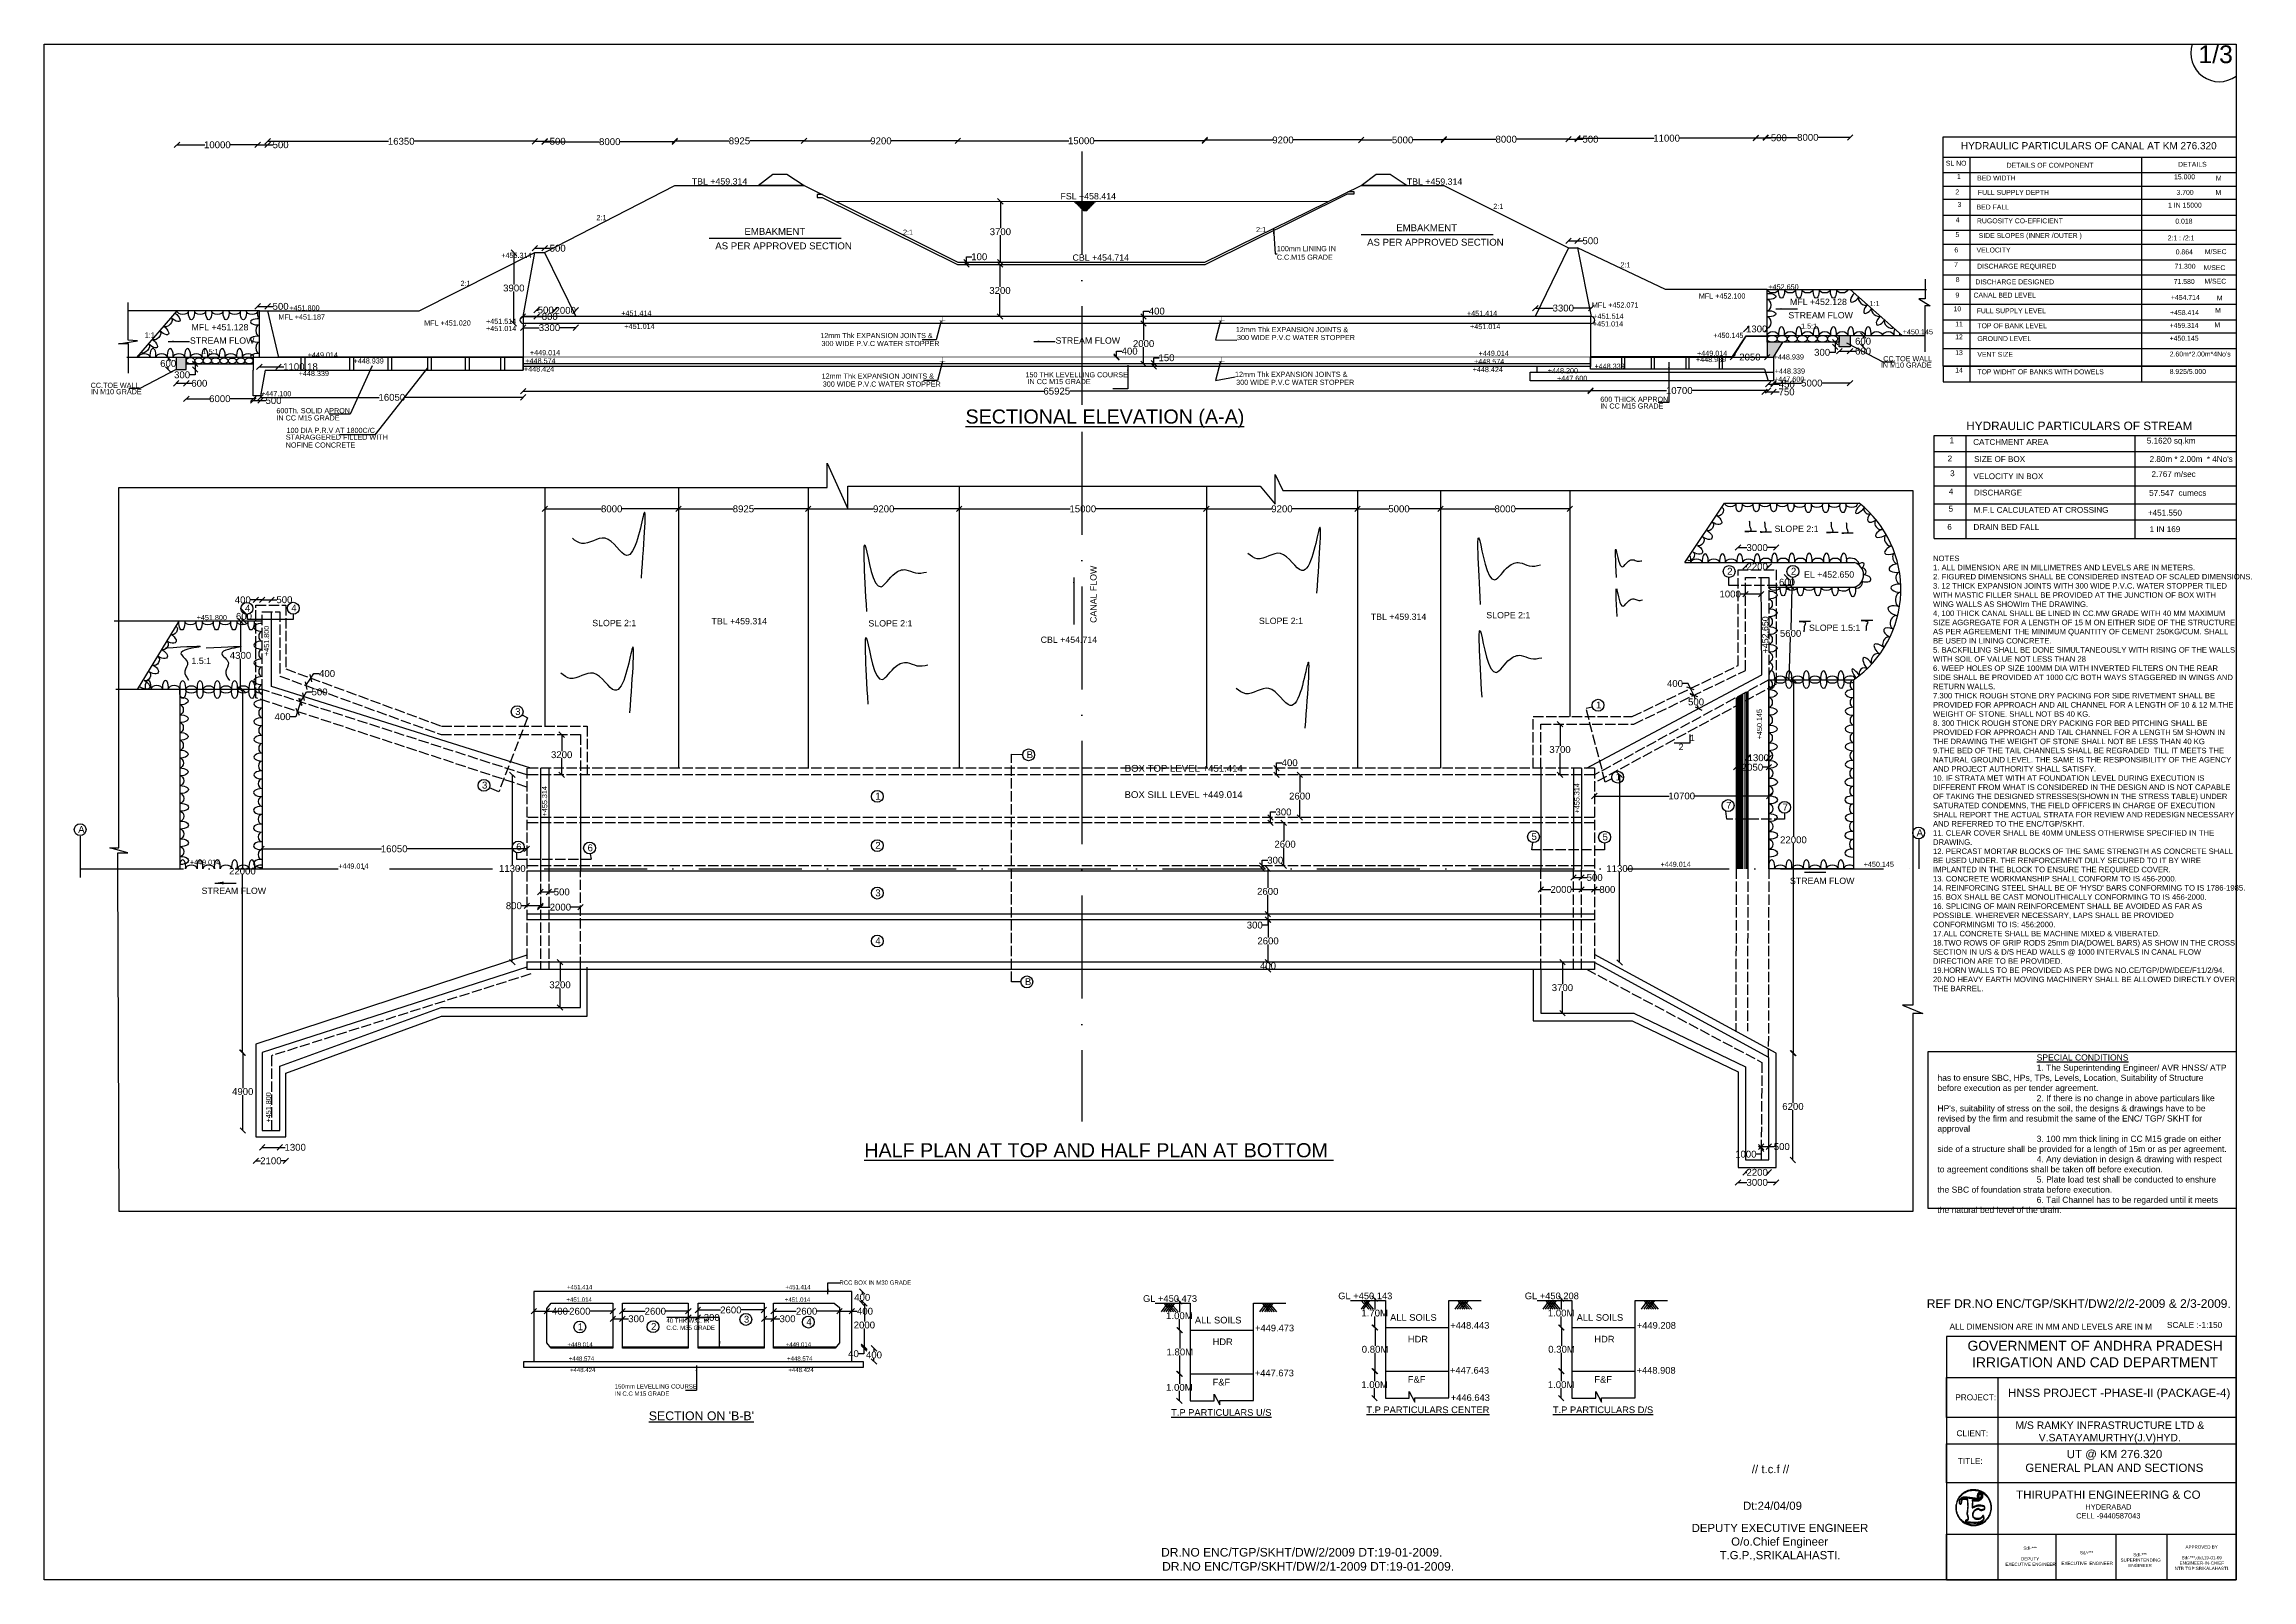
# Model space of a CAD drawing. Header units: millimetres. Extents: x 5124 to 6568637, y 2311 to 91879094.
# Drawn here: x 3845063 to 3883631, y 45928035 to 45954857 of the extents above; entities that cross this region are included whole.
import ezdxf

# ---------------------------------------------------------------- set-up
doc = ezdxf.new("R2010")
doc.units = ezdxf.units.MM
doc.header["$MEASUREMENT"] = 0
doc.linetypes.add('ACAD_ISO02W100', pattern=[15, 12, -3])
doc.linetypes.add('ACAD_ISO10W100', pattern=[18, 12, -3, 0, -3])
for name, color, linetype in [('DIMENSION', 7, 'Continuous'), ('DRAWING', 7, 'Continuous'), ('TEXT', 7, 'Continuous')]:
    doc.layers.add(name, color=color, linetype=linetype)
doc.styles.get("Standard").update_dxf_attribs({"font": 'arial.ttf', "height": 120})
doc.dimstyles.get("Standard").update_dxf_attribs({"dimtxt": 200, "dimasz": 110, "dimexe": 0.18, "dimexo": 0.0625, "dimgap": 0.09, "dimtad": 0, "dimtih": 1, "dimtoh": 1, "dimdec": 0, "dimzin": 0, "dimdsep": 46, "dimtxsty": 'Standard', "dimblk": 'OBLIQUE', "dimcen": 0.09, "dimse1": 1, "dimse2": 1, "dimadec": 0, "dimazin": 0, "dimtfac": 1, "dimtdec": 0, "dimtofl": 0, "dimtmove": 0, "dimatfit": 3, "dimfxl": 1, "dimtolj": 1, "dimtzin": 0, "dimarcsym": 0})

msp = doc.modelspace()

# ---------------------------------------------------------------- texts
at = {"layer": 'DIMENSION', "linetype": 'Continuous', "char_height": 90, "attachment_point": 1}
for s, insert, width in [('2:1', (3854711.2, 45951872.3), 746.073), ('2:1', (3870379.8, 45952069.1), 746.073), ('2:1', (3860067.7, 45951617), 746.073), ('2:1', (3866235.2, 45951663.6), 746.073), ('2:1', (3852337, 45950723.4), 746.073), ('2:1', (3872600.9, 45951047.8), 746.073), ('1:1', (3876954.1, 45950372.2), 746.073), ('1.5:1', (3875756.5, 45949977), 257.455), ('1:1', (3846820.2, 45949820.8), 746.073), ('1.5:1', (3847831.4, 45949533.8), 257.455)]:
    msp.add_mtext(s, dxfattribs=dict(at, insert=insert, width=width))
at = {"layer": 'DIMENSION', "attachment_point": 1}
for s, insert, char_height, width in [('2', (3874465.4, 45945710.6), 120, 86.821), ('2', (3875578.8, 45945711.2), 120, 86.821), ('4', (3848570.8, 45945064.5), 120, 791.732), ('4', (3849380.8, 45945068.3), 120, 791.732), ('1', (3872174.9, 45943374.7), 120, 86.821), ('3', (3853291.4, 45943260.2), 120, 86.821), ('B', (3862227.6, 45942507.6), 120, 86.821), ('3', (3852711.8, 45941974.7), 120, 86.821), ('1', (3872518.1, 45942118.2), 120, 86.821), ('1', (3859583.4, 45941782.1), 120, 791.732), ('7', (3874446.7, 45941622.3), 120, 86.821), ('7', (3875432.7, 45941591.3), 120, 86.821), ('A', (3845657.8, 45941201.2), 120, 86.821), ('5', (3871046.7, 45941077.9), 120, 86.821), ('5', (3872288, 45941070), 120, 86.821), ('A', (3877774.5, 45941143.3), 120, 86.821), ('6', (3853310.7, 45940897.5), 120, 86.821), ('6', (3854556.8, 45940880.4), 120, 86.821), ('2', (3859583.4, 45940922.7), 120, 791.732), ('3', (3859583.4, 45940093), 120, 791.732), ('4', (3859583.4, 45939255.8), 120, 791.732), ('B', (3862196.1, 45938542.7), 120, 86.821), ('+451.014', (3854188.4, 45932967.1), 75.47, 791.732), ('+451.414', (3854196.4, 45933185.7), 75.47, 791.732), ('+451.014', (3858003, 45932967.1), 75.47, 791.732), ('+451.414', (3858010.9, 45933185.7), 75.47, 791.732), ('RCC BOX IN M30 GRADE', (3858956.2, 45933264.4), 75.471, 1279.864), ('GL +450.473', (3864260.2, 45933006.1), 116.371, 938.007), ('GL +450.143', (3867670.8, 45933052.8), 116.371, 938.007), ('GL +450.208', (3870929.5, 45933052.8), 116.371, 938.007), ('40 THK W.C. IN C.C. M35 GRADE', (3855933.2, 45932600.7), 75.471, 949.555), ('3', (3857287.1, 45932646.7), 120, 791.732), ('4', (3858379.5, 45932599.9), 120, 791.732), ('ALL SOILS', (3865166.1, 45932629.2), 116.37, 938.007), ('ALL SOILS', (3868576.8, 45932675.9), 116.37, 938.007), ('ALL SOILS', (3871835.4, 45932675.9), 116.37, 938.007), ('+449.014', (3854204.5, 45932183.8), 75.47, 791.732), ('1', (3854386.6, 45932514.5), 120, 791.732), ('2', (3855665.7, 45932519.5), 120, 791.732), ('+449.014', (3858019.1, 45932183.8), 75.47, 791.732), ('HDR', (3865476.1, 45932250.7), 116.37, 938.007), ('+449.473', (3866217.6, 45932491), 116.37, 938.007), ('HDR', (3868886.7, 45932297.4), 116.37, 938.007), ('+448.443', (3869628.3, 45932537.7), 116.37, 938.007), ('HDR', (3872145.4, 45932297.4), 116.37, 938.007), ('+449.208', (3872886.9, 45932537.7), 116.37, 938.007), ('+448.574', (3854227.9, 45931937.1), 75.47, 791.732), ('+448.574', (3858042.4, 45931937.1), 75.47, 791.732), ('+448.424', (3854249.7, 45931738.3), 75.47, 791.732), ('150mm LEVELLING COURSE  IN C.C M15 GRADE', (3855030.6, 45931450.8), 75.471, 1466.82), ('+448.424', (3858064.3, 45931738.3), 75.47, 791.732), ('F&F', (3865476.1, 45931546.1), 116.37, 938.007), ('+447.673', (3866212.7, 45931705.5), 116.37, 938.007), ('F&F', (3868886.7, 45931592.8), 116.37, 938.007), ('+447.643', (3869623.4, 45931752.2), 116.37, 938.007), ('F&F', (3872145.4, 45931592.8), 116.37, 938.007), ('+448.908', (3872882, 45931752.2), 116.37, 938.007), ('{\\LT.P PARTICULARS U/S  }', (3864751.3, 45931016.5), 116.371, 2009.609), ('{\\LT.P PARTICULARS CENTER}', (3868161.9, 45931063.2), 116.371, 2695.493), ('+446.643', (3869636.7, 45931276.2), 116.37, 938.007), ('{\\LT.P PARTICULARS D/S  }', (3871420.6, 45931063.2), 116.371, 2009.609)]:
    msp.add_mtext(s, dxfattribs=dict(at, insert=insert, char_height=char_height, width=width))
at = {"layer": 'DRAWING', "insert": (3878061.3, 45945923.6), "char_height": 95.8917, "width": 5268.968, "attachment_point": 1}
msp.add_mtext("\\A1;NOTES \\P1. ALL DIMENSION ARE IN MILLIMETRES AND LEVELS ARE IN METERS. \\P2. FIGURED DIMENSIONS SHALL BE CONSIDERED INSTEAD OF SCALED DIMENSIONS.  \\P3. 12 THICK EXPANSION JOINTS WITH 300 WIDE P.V.C. WATER STOPPER TILED WITH MASTIC FILLER SHALL BE PROVIDED AT THE JUNCTION OF BOX WITH WING WALLS AS SHOWIrn THE DRAWING. \\P4, 100 THICK CANAL SHALL BE LINED IN CC.MW GRADE WITH 40 MM MAXIMUM SIZE AGGREGATE FOR A LENGTH OF 15 M ON EITHER SIDE OF THE STRUCTURE AS PER AGREEMENT THE MINIMUM QUANTITY OF CEMENT 250KG/CUM. SHALL BE USED IN LINING CONCRETE. \\P5. BACKFILLING SHALL BE DONE SIMULTANEOUSLY WITH RISING OF THE WALLS WITH SOIL OF VALUE NOT LESS THAN 28 \\P6. WEEP HOLES OP SIZE 100MM DIA WITH INVERTED FILTERS ON THE REAR SIDE SHALL BE PROVIDED AT 1000 C/C BOTH WAYS STAGGERED IN WINGS AND RETURN WALLS. \\P7.300 THICK ROUGH STONE DRY PACKING FOR SIDE RIVETMENT SHALL BE PROVIDED FOR APPROACH AND AIL CHANNEL FOR A LENGTH OF 10 & 12 M.THE WEIGHT OF STONE. SHALL NOT BS 40 KG.\\P8. 300 THICK ROUGH STONE DRY PACKING FOR BED PITCHING SHALL BE PROVIDED FOR APPROACH AND TAIL CHANNEL FOR A LENGTH 5M SHOWN IN THE DRAWING THE WEIGHT OF STONE SHALL NOT BE LESS THAN 40 KG \\P9.THE BED OF THE TAIL CHANNELS SHALL BE REGRADED  TILL IT MEETS THE NATURAL GROUND LEVEL. THE SAME IS THE RESPONSIBILITY OF THE AGENCY AND PROJECT AUTHORITY SHALL SATISFY. \\P10. IF STRATA MET WITH AT FOUNDATION LEVEL DURING EXECUTION IS DIFFERENT FROM WHAT IS CONSIDERED IN THE DESIGN AND IS NOT CAPABLE OF TAKING THE DESIGNED STRESSES(SHOWN IN THE STRESS TABLE) UNDER SATURATED CONDEMNS, THE FIELD OFFICERS IN CHARGE OF EXECUTION SHALL REPORT THE ACTUAL STRATA FOR REVIEW AND REDESIGN NECESSARY AND REFERRED TO THE ENC/TGP/SKHT. \\P11. CLEAR COVER SHALL BE 40MM UNLESS OTHERWISE SPECIFIED IN THE DRAWING. \\P12. PERCAST MORTAR BLOCKS OF THE SAME STRENGTH AS CONCRETE SHALL BE USED UNDER. THE RENFORCEMENT DULY SECURED TO IT BY WIRE IMPLANTED IN THE BLOCK TO ENSURE THE REQUIRED COVER. \\P13. CONCRETE WORKMANSHIP SHALL CONFORM TO IS 456-2000. \\P14. REINFORCING STEEL SHALL BE OF 'HYSD' BARS CONFORMING TO IS 1786-1985. \\P15. BOX SHALL BE CAST MONOLITHICALLY CONFORMING TO IS 456-2000. \\P16. SPLICING OF MAIN REINFORCEMENT SHALL BE AVOIDED AS FAR AS POSSIBLE. WHEREVER NECESSARY, LAPS SHALL BE PROVIDED CONFORMINGMI TO IS: 456:2000.\\P17.ALL CONCRETE SHALL BE MACHINE MIXED & VIBERATED.\\P18.TWO ROWS OF GRIP RODS 25mm DIA(DOWEL BARS) AS SHOW IN THE CROSS SECTION IN U/S & D/S HEAD WALLS @ 1000 INTERVALS IN CANAL FLOW DIRECTION ARE TO BE PROVIDED.\\P19.HORN WALLS TO BE PROVIDED AS PER DWG NO.CE/TGP/DW/DEE/F11/2/94.\\P20.NO HEAVY EARTH MOVING MACHINERY SHALL BE ALLOWED DIRECTLY OVER THE BARREL.", dxfattribs=at)
at = {"layer": 'TEXT'}
for s, height, p in [('1/3', 309.63, (3882698, 45954525.5)), ('HYDRAULIC PARTICULARS OF CANAL AT KM 276.320', 125.135, (3878548.8, 45953020.3)), ('SL NO', 86.03, (3878285.3, 45952734.1)), ('DETAILS OF COMPONENT ', 86.031, (3879346.6, 45952698.7)), ('DETAILS ', 86.03, (3882341.5, 45952715.4)), ('TBL +459.314', 110, (3856377.1, 45952404.4)), ('FSL +458.414', 110, (3862818.1, 45952145.9)), ('TBL +459.314', 110, (3868868.5, 45952400.8)), ('2', 86, (3878452.1, 45952232.5)), ('1', 86, (3878480, 45952502)), ('BED WIDTH ', 86.03, (3878830.8, 45952476.4)), ('FULL SUPPLY DEPTH ', 86.031, (3878845.1, 45952224.6)), ('15.000', 86.03, (3882271.8, 45952497)), ('3.700', 86.03, (3882313.7, 45952225)), ('M', 86, (3882996.4, 45952222.2)), ('M', 86, (3883003.4, 45952473.3)), ('3', 86, (3878489.3, 45952014.1)), ('BED FALL ', 86.03, (3878821.5, 45951969.9)), ('1 IN 15000', 86.03, (3882168, 45952001.7)), ('EMBAKMENT', 120, (3857297.2, 45951526.2)), ('AS PER APPROVED SECTION', 120, (3868175.6, 45951337.5)), ('EMBAKMENT', 120, (3868684.6, 45951589.5)), ('5', 86, (3878453, 45951488.9)), ('4', 86, (3878457.7, 45951744.5)), ('RUGOSITY CO-EFFICIENT ', 86.031, (3878828.6, 45951727.8)), (' SIDE SLOPES (INNER /OUTER )', 86.031, (3878825.1, 45951471.4)), ('2:1 : /2:1', 86.03, (3882161, 45951429.7)), ('0.018', 86.03, (3882293.6, 45951722.7)), (' +455.314', 90, (3853014.3, 45951122.7)), ('AS PER APPROVED SECTION', 120, (3856788.2, 45951274.2)), ('CBL +454.714', 110, (3863028.7, 45951074.5)), ('6', 86, (3878434.4, 45951219.4)), ('VELOCITY ', 86.03, (3878821.5, 45951218.6)), ('0.864', 86.03, (3882300.6, 45951185.5)), ('M/SEC', 86.03, (3882808.8, 45951189.7)), ('7', 86, (3878429.9, 45950962.2)), ('8', 86, (3878457.8, 45950702)), ('DISCHARGE DESIGNED ', 86.031, (3878800.2, 45950661.8)), ('DISCHARGE REQUIRED ', 86.031, (3878832.3, 45950936)), ('71.580', 86.03, (3882265.7, 45950669.3)), ('71.300', 86.03, (3882279.7, 45950934.4)), ('M/SEC', 86.03, (3882787.9, 45950910.7)), ('M/SEC', 86.03, (3882801.8, 45950673.5)), ('+451.800', 90, (3849347.3, 45950204.7)), (' MFL +452.071', 90, (3872066.4, 45950256.6)), (' MFL +452.100', 90, (3873935.3, 45950413.2)), (' +452.650', 90, (3875150.6, 45950572.5)), ('MFL +452.128', 110, (3875561.8, 45950300.7)), ('9', 86, (3878453.2, 45950432.4)), ('CANAL BED LEVEL ', 86.031, (3878768.1, 45950430.4)), ('+454.714', 86.03, (3882216.8, 45950390.3)), ('M', 86, (3883018.3, 45950380.5)), ('MFL +451.128', 110, (3847636.7, 45949857.5)), ('MFL +451.187', 90, (3849155.5, 45950047.7)), ('MFL +451.020', 90, (3851702.3, 45949942.3)), (' +451.514', 90, (3852747.9, 45949971.6)), (' +451.014', 90, (3852749, 45949845.9)), (' +451.414', 90, (3855110.4, 45950113.3)), (' +451.014', 90, (3855165.6, 45949883.4)), ('12mm Thk EXPANSION JOINTS &', 90, (3865881.3, 45949826.8)), (' +451.414', 90, (3869884.3, 45950109.9)), (' +451.014', 90, (3869939.6, 45949880)), (' +451.014', 90, (3872084.2, 45949926.4)), (' +451.514', 90, (3872092.9, 45950061.9)), ('STREAM FLOW', 110, (3875534.9, 45950068.3)), ('10', 86.03, (3878420.6, 45950190.8)), ('11', 86.03, (3878448.5, 45949925.9)), ('FULL SUPPLY LEVEL ', 86.031, (3878825.2, 45950156.2)), ('TOP OF BANK LEVEL ', 86.031, (3878835.8, 45949896.3)), ('+459.314', 86.03, (3882195.9, 45949902)), ('+458.414', 86.03, (3882202.9, 45950125.2)), ('M', 86, (3882976.4, 45949913.1)), ('M', 86, (3882990.4, 45950164.3)), ('STREAM FLOW', 110, (3847609.8, 45949625)), ('12mm Thk EXPANSION JOINTS &', 90, (3858622.7, 45949722.6)), ('300 WIDE P.V.C WATER STOPPER', 90, (3858642.9, 45949583.5)), ('STREAM FLOW', 110, (3862732.7, 45949626)), ('300 WIDE P.V.C WATER STOPPER', 90, (3865901.5, 45949687.7)), (' +450.145', 90, (3874187.1, 45949725.7)), (' +450.145', 90, (3877497.6, 45949787.9)), ('12', 86.03, (3878448.5, 45949701.1)), ('GROUND LEVEL', 86.031, (3878835.8, 45949671.5)), ('+450.145', 86.03, (3882195.9, 45949677.2)), (' +448.339', 90, (3849475.2, 45949060.6)), (' +449.014', 90, (3849633.4, 45949385.8)), (' +448.939', 90, (3850433.7, 45949279.4)), (' +448.424', 90, (3853410.7, 45949139)), (' +448.574', 90, (3853435.7, 45949280.6)), (' +449.014', 90, (3853514.9, 45949423.4)), ('12mm Thk EXPANSION JOINTS &', 90, (3865867.5, 45949045.5)), (' +448.424', 90, (3869984, 45949128.4)), (' +448.574', 90, (3870009, 45949269.9)), (' +449.014', 90, (3870088.3, 45949412.7)), (' +448.200', 90, (3871296.6, 45949108.9)), (' +448.339', 90, (3872112.2, 45949186.9)), (' +448.939', 90, (3873884.7, 45949303.6)), (' +449.014', 90, (3873904.3, 45949412.5)), (' +448.939', 90, (3875243.4, 45949349.1)), (' +448.339', 90, (3875261.9, 45949102.3)), ('IN M10 GRADE', 90, (3877149.8, 45949207.2)), ('CC.TOE WALL', 90, (3877191.9, 45949318.5)), ('13', 86.03, (3878448.5, 45949425.7)), ('14', 86.03, (3878448.5, 45949120.8)), ('VENT SIZE', 86.03, (3878835.8, 45949396.1)), ('TOP WIDHT OF BANKS WITH DOWELS', 86.031, (3878835.8, 45949091.2)), ('8.925/5.000', 86.031, (3882195.9, 45949096.9)), ("2.60m*2.00m*4No's", 86.031, (3882195.9, 45949401.8)), ('CC.TOE WALL', 90, (3845875.8, 45948853.4)), ('IN M10 GRADE', 90, (3845879.7, 45948742.2)), (' +447.100', 90, (3848817.6, 45948707.8)), ('12mm Thk EXPANSION JOINTS &', 90, (3858645.5, 45949014.6)), ('300 WIDE P.V.C WATER STOPPER', 90, (3858665.7, 45948875.5)), ('150 THK LEVELLING COURSE', 90, (3862206.5, 45949037.9)), ('IN CC M15 GRADE', 90, (3862242.3, 45948919.2)), ('300 WIDE P.V.C WATER STOPPER', 90, (3865887.8, 45948906.4)), (' +447.600', 90, (3871458.7, 45948975.5)), (' +447.600', 90, (3875249.6, 45948961.1)), ('600Th. SOLID APRON', 90, (3849120.7, 45948410.2)), ('IN CC M15 GRADE', 90, (3849120.1, 45948284.1)), ('%%USECTIONAL ELEVATION (A-A)', 246.09, (3861159.2, 45948230.2)), ('600 THICK APPRON ', 90, (3872248.9, 45948609.5)), ('IN CC M15 GRADE', 90, (3872246.8, 45948492.2)), ('STARAGGERED FILLED WITH', 90, (3849285.1, 45947948)), ('100 DIA P.R.V AT 1800C/C ', 90, (3849297.4, 45948066.3)), ('1', 101.5, (3878349.2, 45947887.2)), ('HYDRAULIC PARTICULARS OF STREAM', 147.599, (3878641.1, 45948116.7)), ('5.1620 sq.km', 101.474, (3881795.8, 45947881.3)), ('NOFINE CONCRETE', 90, (3849283, 45947810.5)), ('2', 101.5, (3878316.3, 45947569.3)), ('CATCHMENT AREA', 101.474, (3878763, 45947857)), ('SIZE OF BOX', 101.474, (3878779.8, 45947560)), ("2.80m * 2.00m  * 4No's", 101.474, (3881845.2, 45947560.4)), ('3', 101.5, (3878360.2, 45947311.7)), ('VELOCITY IN BOX', 101.474, (3878767.4, 45947259.6)), ('2.767 m/sec', 101.474, (3881878.3, 45947297.1)), ('4', 101.5, (3878338.3, 45946993.8)), ('DISCHARGE', 101.47, (3878775.8, 45946974)), ('57.547  cumecs', 101.474, (3881837, 45946968)), ('SLOPE 2:1', 110, (3875293.3, 45946338)), ('6', 101.5, (3878310.8, 45946374.4)), ('5', 101.5, (3878332.8, 45946692.3)), ('DRAIN BED FALL', 101.474, (3878767.4, 45946373.4)), ('M.F.L CALCULATED AT CROSSING', 101.474, (3878771.6, 45946671.6)), ('+451.550', 101.47, (3881814.8, 45946622.4)), ('1 IN 169', 101.47, (3881845.2, 45946334.4)), ('EL +452.650', 110, (3875808.3, 45945539.4)), ('TBL +459.314', 110, (3868239.1, 45944801.7)), ('SLOPE 2:1', 110, (3870257.5, 45944829.9)), ('+451.800', 90, (3847728.2, 45944796.9)), ('SLOPE 2:1', 110, (3854638.3, 45944691.6)), ('TBL +459.314', 110, (3856722.4, 45944723.9)), ('SLOPE 2:1', 110, (3859462.7, 45944686.1)), ('CBL +454.714', 110, (3862471.7, 45944400.2)), ('SLOPE 2:1', 110, (3866285.5, 45944729.5)), ('SLOPE 1.5:1', 110, (3875895, 45944609.3)), ('1.5:1', 110, (3847636.8, 45944031.4)), ('2', 110, (3873617.4, 45942528.3)), ('1', 110, (3873815.2, 45942684)), ('BOX TOP LEVEL +451.414', 120, (3863939.9, 45942148.4)), ('BOX SILL LEVEL +449.014', 120, (3863937.1, 45941689.2)), ('+449.014', 90, (3847609.6, 45940523.9)), ('+449.014', 90, (3850200.6, 45940456.8)), ('+449.014', 90, (3873300.5, 45940487.7)), ('STREAM FLOW', 110, (3875562.2, 45940189.1)), ('+450.145', 90, (3876850.2, 45940487.7)), ('STREAM FLOW', 110, (3847813.9, 45940015.5)), ('%%UHALF PLAN AT TOP AND HALF PLAN AT BOTTOM ', 246.09, (3859390.9, 45935415.7)), ('ALL DIMENSION ARE IN MM AND LEVELS ARE IN M', 103.58, (3878350.1, 45932407.3)), ('SCALE :-1:150', 103.58, (3882148.2, 45932436.1)), ("%%USECTION ON 'B-B'", 153.865, (3855626.2, 45930823.3)), ('// t.c.f //', 142.497, (3874896, 45929898.1)), ('Dt:24/04/09', 142.497, (3874742.3, 45929257.8))]:
    msp.add_text(s, height=height, dxfattribs=at).set_placement(p)
for s, height, rotation, p in [('CANAL FLOW', 110, 90, (3863448.4, 45944748.9)), ('+451.800', 90, 90, (3848992.9, 45944170.6)), (' +452.650', 110, 90, (3875184.6, 45944175.3)), ('+450.145', 90, 90.56222, (3875076.5, 45942716.7)), ('+455.314', 90, 90.56222, (3853853.2, 45941370.4)), ('+455.314', 90, 90.56222, (3871887.3, 45941421.9)), ('+451.800', 90, 90, (3849027.2, 45936023.4))]:
    msp.add_text(s, height=height, rotation=rotation, dxfattribs=at).set_placement(p)
at = {"layer": 'TEXT', "attachment_point": 1}
for s, insert, char_height, width in [('100mm LINING IN C.C.M15 GRADE', (3866597.5, 45951330.9), 90, 1263.883), ("\\pi1734;{\\LSPECIAL CONDITIONS  \\P\\pi0;}1. The Superintending Engineer/ AVR HNSS/ ATP has to ensure SBC, HPs, TPs, Levels, Location, Suitability of Structure before execution as per tender agreement. \\P2. If there is no change in above particulars like HP's, suitability of stress on the soil, the designs & drawings have to be revised by the firm and resubmit the same of the ENC/ TGP/ SKHT for approval \\P3. 100 mm thick lining in CC M15 grade on either side of a structure shall be provided for a length of 15m or as per agreement.\\P4. Any deviation in design & drawing with respect to agreement conditions shall be taken off before execution.\\P5. Plate load test shall be conducted to enshure the SBC of foundation strata before execution. \\P6. Tail Channel has to be regarded until it meets the natural bed level of the drain. ", (3878138.1, 45937212.1), 106.5216, 5057.643), ('REF DR.NO ENC/TGP/SKHT/DW2/2/2-2009 & 2/3-2009.', (3877952.9, 45932935.7), 150, 8015.336), ('PROJECT:', (3878449.4, 45931274.5), 103.58, 966.436), ('CLIENT:', (3878471.4, 45930647.6), 103.58, 966.436), ('\\pi7.3912;M/S RAMKY INFRASTRUCTURE LTD &\\P\\pi415.58;V.SATAYAMURTHY(J.V)HYD.', (3879492.6, 45930800.8), 130.031, 3297.392), ('\\pi1415;UT @ KM 276.320\\P\\pi692.68;GENERAL PLAN AND SECTIONS  ', (3878980.7, 45930304.6), 144.174, 4475.571), ('TITLE:', (3878495.2, 45930162.1), 103.58, 561.673), ('\\pi633.23;THIRUPATHI ENGINEERING & CO\\P\\pi1843.4;{\\H0.64302x;HYDERABAD\\P\\pi1682.3;CELL -9440587043}', (3878879.5, 45929594.5), 144.174, 4475.571), ('\\pi551.98;DEPUTY EXECUTIVE ENGINEER\\P\\pi1243;O/o.Chief Engineer\\P\\pi1040.7;T.G.P.,SRIKALAHASTI.', (3873292.1, 45929012.6), 142.497, 4172.21), ('DR.NO ENC/TGP/SKHT/DW/2/2009 DT:19-01-2009. ', (3864576.1, 45928591.8), 150, 7800.673), ('DR.NO ENC/TGP/SKHT/DW/2/1-2009 DT:19-01-2009. ', (3864594.7, 45928344.8), 150, 8015.336), ('\\pi445.63;Sd/-***\\P\\pi560.36;\\P\\pi404.41;DEPUTY \\P\\pi111.33; EXECUTIVE ENGINEER', (3879193.1, 45928616.9), 56.222, 1120.717), ('\\pi650.83;Sd/-***\\P\\pi754.64; \\P\\pi305.62; EXECUTIVE  ENGINEER', (3879977.3, 45928538), 56.222, 1531.111), ('\\pi245.3;Sd/-***\\P\\pi0.28111; SUPERINTENDING  \\P\\pi158.52;ENGINEER', (3881314.9, 45928501.8), 56.222, 720.059), ('\\pi279.13;APPROVED BY\\P\\pi560.36;\\P\\pi212.36;Sd/-***,dtd,19-01-09 \\P\\pi176.91;ENGINEER-IN-CHIEF\\P\\pi91.062;NTR TGP:SRIKALAHASTI.', (3882193.1, 45928637), 56.222, 1120.717)]:
    msp.add_mtext(s, dxfattribs=dict(at, insert=insert, char_height=char_height, width=width))
at = {"layer": 'TEXT', "color": 7, "width": 4934.011, "attachment_point": 5}
for s, insert, char_height in [('GOVERNMENT OF ANDHRA PRADESH\\PIRRIGATION AND CAD DEPARTMENT', (3880893, 45931977.9), 173.009), ('HNSS PROJECT -PHASE-II (PACKAGE-4)', (3881313.4, 45931280.4), 144.174)]:
    msp.add_mtext(s, dxfattribs=dict(at, insert=insert, char_height=char_height))

# ---------------------------------------------------------------- blocks, each defined once
blk = doc.blocks.new('_Oblique')
at = {"color": 0, "linetype": 'ByBlock', "lineweight": -2}
blk.add_line((-0.5, -0.5), (0.5, 0.5), dxfattribs=at)
blk = doc.blocks.new('*D108')
at = {"layer": 'Defpoints', "color": 0, "transparency": 16777216}
for p in [(3871565, 45932945), (3871753, 45932945), (3871753, 45932443)]:
    blk.add_point(p, dxfattribs=at)
at = {"layer": 'DIMENSION', "color": 0, "lineweight": -2, "transparency": 16777216}
for p, q in [((3871565, 45932945), (3871565, 45932755)), ((3871565, 45932443), (3871565, 45932632))]:
    blk.add_line(p, q, dxfattribs=at)
at = {"layer": 'DIMENSION', "color": 0, "lineweight": -2, "transparency": 16777216, "xscale": 95, "yscale": 95, "zscale": 95}
for p, rotation in [((3871565, 45932945), 90), ((3871565, 45932443), 270)]:
    blk.add_blockref('_Oblique', p, dxfattribs=dict(at, rotation=rotation))
at = {"layer": 'DIMENSION', "color": 0, "transparency": 16777216, "insert": (3871565, 45932694), "char_height": 120, "attachment_point": 5}
blk.add_mtext('\\A1;1.00M', dxfattribs=at)
blk = doc.blocks.new('*D109')
at = {"layer": 'Defpoints', "color": 0, "transparency": 16777216}
for p in [(3871753, 45932443), (3871572, 45931679), (3871753, 45931679)]:
    blk.add_point(p, dxfattribs=at)
at = {"layer": 'DIMENSION', "color": 0, "lineweight": -2, "transparency": 16777216}
for p, q in [((3871572, 45932443), (3871572, 45932122)), ((3871572, 45931679), (3871572, 45931999))]:
    blk.add_line(p, q, dxfattribs=at)
at = {"layer": 'DIMENSION', "color": 0, "lineweight": -2, "transparency": 16777216, "xscale": 95, "yscale": 95, "zscale": 95}
for p, rotation in [((3871572, 45932443), 90), ((3871572, 45931679), 270)]:
    blk.add_blockref('_Oblique', p, dxfattribs=dict(at, rotation=rotation))
at = {"layer": 'DIMENSION', "color": 0, "transparency": 16777216, "insert": (3871572, 45932061), "char_height": 120, "attachment_point": 5}
blk.add_mtext('\\A1;0.30M', dxfattribs=at)
blk = doc.blocks.new('*D107')
at = {"layer": 'Defpoints', "color": 0, "linetype": 'Continuous', "transparency": 16777216}
for p in [(3871753, 45931679), (3871564, 45931207), (3871753, 45931207)]:
    blk.add_point(p, dxfattribs=at)
at = {"layer": 'TEXT', "color": 0, "linetype": 'Continuous', "lineweight": -2, "transparency": 16777216}
for p, q in [((3871564, 45931679), (3871564, 45931504)), ((3871564, 45931207), (3871564, 45931382))]:
    blk.add_line(p, q, dxfattribs=at)
at = {"layer": 'TEXT', "color": 0, "linetype": 'Continuous', "lineweight": -2, "transparency": 16777216, "xscale": 95, "yscale": 95, "zscale": 95}
for p, rotation in [((3871564, 45931679), 90), ((3871564, 45931207), 270)]:
    blk.add_blockref('_Oblique', p, dxfattribs=dict(at, rotation=rotation))
at = {"layer": 'TEXT', "color": 0, "linetype": 'Continuous', "transparency": 16777216, "insert": (3871564, 45931443), "char_height": 120, "attachment_point": 5}
blk.add_mtext('\\A1;1.00M', dxfattribs=at)
blk = doc.blocks.new('*D111')
at = {"layer": 'Defpoints', "color": 0, "transparency": 16777216}
for p in [(3868307, 45932945), (3868494, 45932945), (3868494, 45932443)]:
    blk.add_point(p, dxfattribs=at)
at = {"layer": 'DIMENSION', "color": 0, "lineweight": -2, "transparency": 16777216}
for p, q in [((3868307, 45932945), (3868307, 45932755)), ((3868307, 45932443), (3868307, 45932632))]:
    blk.add_line(p, q, dxfattribs=at)
at = {"layer": 'DIMENSION', "color": 0, "lineweight": -2, "transparency": 16777216, "xscale": 95, "yscale": 95, "zscale": 95}
for p, rotation in [((3868307, 45932945), 90), ((3868307, 45932443), 270)]:
    blk.add_blockref('_Oblique', p, dxfattribs=dict(at, rotation=rotation))
at = {"layer": 'DIMENSION', "color": 0, "transparency": 16777216, "insert": (3868307, 45932694), "char_height": 120, "attachment_point": 5}
blk.add_mtext('\\A1;1.70M', dxfattribs=at)
blk = doc.blocks.new('*D112')
at = {"layer": 'Defpoints', "color": 0, "transparency": 16777216}
for p in [(3868494, 45932443), (3868314, 45931679), (3868494, 45931679)]:
    blk.add_point(p, dxfattribs=at)
at = {"layer": 'DIMENSION', "color": 0, "lineweight": -2, "transparency": 16777216}
for p, q in [((3868314, 45932443), (3868314, 45932122)), ((3868314, 45931679), (3868314, 45931999))]:
    blk.add_line(p, q, dxfattribs=at)
at = {"layer": 'DIMENSION', "color": 0, "lineweight": -2, "transparency": 16777216, "xscale": 95, "yscale": 95, "zscale": 95}
for p, rotation in [((3868314, 45932443), 90), ((3868314, 45931679), 270)]:
    blk.add_blockref('_Oblique', p, dxfattribs=dict(at, rotation=rotation))
at = {"layer": 'DIMENSION', "color": 0, "transparency": 16777216, "insert": (3868314, 45932061), "char_height": 120, "attachment_point": 5}
blk.add_mtext('\\A1;0.80M', dxfattribs=at)
blk = doc.blocks.new('*D110')
at = {"layer": 'Defpoints', "color": 0, "linetype": 'Continuous', "transparency": 16777216}
for p in [(3868494, 45931679), (3868306, 45931207), (3868494, 45931207)]:
    blk.add_point(p, dxfattribs=at)
at = {"layer": 'TEXT', "color": 0, "linetype": 'Continuous', "lineweight": -2, "transparency": 16777216}
for p, q in [((3868306, 45931679), (3868306, 45931504)), ((3868306, 45931207), (3868306, 45931382))]:
    blk.add_line(p, q, dxfattribs=at)
at = {"layer": 'TEXT', "color": 0, "linetype": 'Continuous', "lineweight": -2, "transparency": 16777216, "xscale": 95, "yscale": 95, "zscale": 95}
for p, rotation in [((3868306, 45931679), 90), ((3868306, 45931207), 270)]:
    blk.add_blockref('_Oblique', p, dxfattribs=dict(at, rotation=rotation))
at = {"layer": 'TEXT', "color": 0, "linetype": 'Continuous', "transparency": 16777216, "insert": (3868306, 45931443), "char_height": 120, "attachment_point": 5}
blk.add_mtext('\\A1;1.00M', dxfattribs=at)
blk = doc.blocks.new('*D114')
at = {"layer": 'Defpoints', "color": 0, "transparency": 16777216}
for p in [(3864896, 45932898), (3865084, 45932898), (3865084, 45932396)]:
    blk.add_point(p, dxfattribs=at)
at = {"layer": 'DIMENSION', "color": 0, "lineweight": -2, "transparency": 16777216}
for p, q in [((3864896, 45932898), (3864896, 45932708)), ((3864896, 45932396), (3864896, 45932586))]:
    blk.add_line(p, q, dxfattribs=at)
at = {"layer": 'DIMENSION', "color": 0, "lineweight": -2, "transparency": 16777216, "xscale": 95, "yscale": 95, "zscale": 95}
for p, rotation in [((3864896, 45932898), 90), ((3864896, 45932396), 270)]:
    blk.add_blockref('_Oblique', p, dxfattribs=dict(at, rotation=rotation))
at = {"layer": 'DIMENSION', "color": 0, "transparency": 16777216, "insert": (3864896, 45932647), "char_height": 120, "attachment_point": 5}
blk.add_mtext('\\A1;1.00M', dxfattribs=at)
blk = doc.blocks.new('*D115')
at = {"layer": 'Defpoints', "color": 0, "transparency": 16777216}
for p in [(3865084, 45932396), (3864903, 45931632), (3865084, 45931632)]:
    blk.add_point(p, dxfattribs=at)
at = {"layer": 'DIMENSION', "color": 0, "lineweight": -2, "transparency": 16777216}
for p, q in [((3864903, 45932396), (3864903, 45932075)), ((3864903, 45931632), (3864903, 45931953))]:
    blk.add_line(p, q, dxfattribs=at)
at = {"layer": 'DIMENSION', "color": 0, "lineweight": -2, "transparency": 16777216, "xscale": 95, "yscale": 95, "zscale": 95}
for p, rotation in [((3864903, 45932396), 90), ((3864903, 45931632), 270)]:
    blk.add_blockref('_Oblique', p, dxfattribs=dict(at, rotation=rotation))
at = {"layer": 'DIMENSION', "color": 0, "transparency": 16777216, "insert": (3864903, 45932014), "char_height": 120, "attachment_point": 5}
blk.add_mtext('\\A1;1.80M', dxfattribs=at)
blk = doc.blocks.new('*D113')
at = {"layer": 'Defpoints', "color": 0, "linetype": 'Continuous', "transparency": 16777216}
for p in [(3865084, 45931632), (3864895, 45931161), (3865084, 45931161)]:
    blk.add_point(p, dxfattribs=at)
at = {"layer": 'TEXT', "color": 0, "linetype": 'Continuous', "lineweight": -2, "transparency": 16777216}
for p, q in [((3864895, 45931632), (3864895, 45931458)), ((3864895, 45931161), (3864895, 45931335))]:
    blk.add_line(p, q, dxfattribs=at)
at = {"layer": 'TEXT', "color": 0, "linetype": 'Continuous', "lineweight": -2, "transparency": 16777216, "xscale": 95, "yscale": 95, "zscale": 95}
for p, rotation in [((3864895, 45931632), 90), ((3864895, 45931161), 270)]:
    blk.add_blockref('_Oblique', p, dxfattribs=dict(at, rotation=rotation))
at = {"layer": 'TEXT', "color": 0, "linetype": 'Continuous', "transparency": 16777216, "insert": (3864895, 45931396), "char_height": 120, "attachment_point": 5}
blk.add_mtext('\\A1;1.00M', dxfattribs=at)
blk = doc.blocks.new('*D116')
at = {"layer": 'Defpoints', "color": 0, "linetype": 'Continuous', "transparency": 16777216}
for p in [(3853616, 45932726), (3853844, 45932726), (3853844, 45932726)]:
    blk.add_point(p, dxfattribs=at)
at = {"layer": 'DIMENSION', "color": 0, "linetype": 'Continuous', "lineweight": -2, "transparency": 16777216}
for p, q in [((3853616, 45932726), (3853844, 45932726)), ((3853844, 45932726), (3853939, 45932726))]:
    blk.add_line(p, q, dxfattribs=at)
at = {"layer": 'DIMENSION', "color": 0, "linetype": 'Continuous', "lineweight": -2, "transparency": 16777216, "xscale": 95, "yscale": 95, "zscale": 95, "rotation": 180}
blk.add_blockref('_Oblique', (3853616, 45932726), dxfattribs=at)
at = {"layer": 'DIMENSION', "color": 0, "linetype": 'Continuous', "lineweight": -2, "transparency": 16777216, "xscale": 95, "yscale": 95, "zscale": 95}
blk.add_blockref('_Oblique', (3853844, 45932726), dxfattribs=at)
at = {"layer": 'DIMENSION', "color": 0, "linetype": 'Continuous', "transparency": 16777216, "insert": (3854074, 45932726), "char_height": 120, "attachment_point": 5}
blk.add_mtext('\\A1;400', dxfattribs=at)
blk = doc.blocks.new('*D117')
at = {"layer": 'Defpoints', "color": 0, "linetype": 'Continuous', "transparency": 16777216}
for p in [(3853844, 45932726), (3854997, 45932726), (3854997, 45932726)]:
    blk.add_point(p, dxfattribs=at)
at = {"layer": 'DIMENSION', "color": 0, "linetype": 'Continuous', "lineweight": -2, "transparency": 16777216}
for p, q in [((3853844, 45932726), (3854240, 45932726)), ((3854997, 45932726), (3854601, 45932726))]:
    blk.add_line(p, q, dxfattribs=at)
at = {"layer": 'DIMENSION', "color": 0, "linetype": 'Continuous', "lineweight": -2, "transparency": 16777216, "xscale": 95, "yscale": 95, "zscale": 95, "rotation": 180}
blk.add_blockref('_Oblique', (3853844, 45932726), dxfattribs=at)
at = {"layer": 'DIMENSION', "color": 0, "linetype": 'Continuous', "lineweight": -2, "transparency": 16777216, "xscale": 95, "yscale": 95, "zscale": 95}
blk.add_blockref('_Oblique', (3854997, 45932726), dxfattribs=at)
at = {"layer": 'DIMENSION', "color": 0, "linetype": 'Continuous', "transparency": 16777216, "insert": (3854421, 45932726), "char_height": 120, "attachment_point": 5}
blk.add_mtext('\\A1;2600', dxfattribs=at)
blk = doc.blocks.new('*D118')
at = {"layer": 'Defpoints', "color": 0, "linetype": 'Continuous', "transparency": 16777216}
for p in [(3854997, 45932726), (3855164, 45932726), (3855164, 45932594)]:
    blk.add_point(p, dxfattribs=at)
at = {"layer": 'DIMENSION', "color": 0, "linetype": 'Continuous', "lineweight": -2, "transparency": 16777216}
for p, q in [((3854997, 45932594), (3855164, 45932594)), ((3855164, 45932594), (3855274, 45932594))]:
    blk.add_line(p, q, dxfattribs=at)
at = {"layer": 'DIMENSION', "color": 0, "linetype": 'Continuous', "lineweight": -2, "transparency": 16777216, "xscale": 95, "yscale": 95, "zscale": 95, "rotation": 180}
blk.add_blockref('_Oblique', (3854997, 45932594), dxfattribs=at)
at = {"layer": 'DIMENSION', "color": 0, "linetype": 'Continuous', "lineweight": -2, "transparency": 16777216, "xscale": 95, "yscale": 95, "zscale": 95}
blk.add_blockref('_Oblique', (3855164, 45932594), dxfattribs=at)
at = {"layer": 'DIMENSION', "color": 0, "linetype": 'Continuous', "transparency": 16777216, "insert": (3855407, 45932594), "char_height": 120, "attachment_point": 5}
blk.add_mtext('\\A1;300', dxfattribs=at)
blk = doc.blocks.new('*D119')
at = {"layer": 'Defpoints', "color": 0, "linetype": 'Continuous', "transparency": 16777216}
for p in [(3855164, 45932726), (3856316, 45932726), (3856316, 45932726)]:
    blk.add_point(p, dxfattribs=at)
at = {"layer": 'DIMENSION', "color": 0, "linetype": 'Continuous', "lineweight": -2, "transparency": 16777216}
for p, q in [((3855164, 45932726), (3855560, 45932726)), ((3856316, 45932726), (3855920, 45932726))]:
    blk.add_line(p, q, dxfattribs=at)
at = {"layer": 'DIMENSION', "color": 0, "linetype": 'Continuous', "lineweight": -2, "transparency": 16777216, "xscale": 95, "yscale": 95, "zscale": 95, "rotation": 180}
blk.add_blockref('_Oblique', (3855164, 45932726), dxfattribs=at)
at = {"layer": 'DIMENSION', "color": 0, "linetype": 'Continuous', "lineweight": -2, "transparency": 16777216, "xscale": 95, "yscale": 95, "zscale": 95}
blk.add_blockref('_Oblique', (3856316, 45932726), dxfattribs=at)
at = {"layer": 'DIMENSION', "color": 0, "linetype": 'Continuous', "transparency": 16777216, "insert": (3855740, 45932726), "char_height": 120, "attachment_point": 5}
blk.add_mtext('\\A1;2600', dxfattribs=at)
blk = doc.blocks.new('*D121')
at = {"layer": 'Defpoints', "color": 0, "linetype": 'Continuous', "transparency": 16777216}
for p in [(3856316, 45932748), (3856484, 45932748), (3856484, 45932616)]:
    blk.add_point(p, dxfattribs=at)
at = {"layer": 'DIMENSION', "color": 0, "linetype": 'Continuous', "lineweight": -2, "transparency": 16777216}
for p, q in [((3856316, 45932616), (3856484, 45932616)), ((3856484, 45932616), (3856594, 45932616))]:
    blk.add_line(p, q, dxfattribs=at)
at = {"layer": 'DIMENSION', "color": 0, "linetype": 'Continuous', "lineweight": -2, "transparency": 16777216, "xscale": 95, "yscale": 95, "zscale": 95, "rotation": 180}
blk.add_blockref('_Oblique', (3856316, 45932616), dxfattribs=at)
at = {"layer": 'DIMENSION', "color": 0, "linetype": 'Continuous', "lineweight": -2, "transparency": 16777216, "xscale": 95, "yscale": 95, "zscale": 95}
blk.add_blockref('_Oblique', (3856484, 45932616), dxfattribs=at)
at = {"layer": 'DIMENSION', "color": 0, "linetype": 'Continuous', "transparency": 16777216, "insert": (3856726, 45932616), "char_height": 120, "attachment_point": 5}
blk.add_mtext('\\A1;300', dxfattribs=at)
blk = doc.blocks.new('*D120')
at = {"layer": 'Defpoints', "color": 0, "linetype": 'Continuous', "transparency": 16777216}
for p in [(3856484, 45932748), (3857636, 45932748), (3857636, 45932748)]:
    blk.add_point(p, dxfattribs=at)
at = {"layer": 'DIMENSION', "color": 0, "linetype": 'Continuous', "lineweight": -2, "transparency": 16777216}
for p, q in [((3856484, 45932748), (3856880, 45932748)), ((3857636, 45932748), (3857240, 45932748))]:
    blk.add_line(p, q, dxfattribs=at)
at = {"layer": 'DIMENSION', "color": 0, "linetype": 'Continuous', "lineweight": -2, "transparency": 16777216, "xscale": 95, "yscale": 95, "zscale": 95, "rotation": 180}
blk.add_blockref('_Oblique', (3856484, 45932748), dxfattribs=at)
at = {"layer": 'DIMENSION', "color": 0, "linetype": 'Continuous', "lineweight": -2, "transparency": 16777216, "xscale": 95, "yscale": 95, "zscale": 95}
blk.add_blockref('_Oblique', (3857636, 45932748), dxfattribs=at)
at = {"layer": 'DIMENSION', "color": 0, "linetype": 'Continuous', "transparency": 16777216, "insert": (3857060, 45932748), "char_height": 120, "attachment_point": 5}
blk.add_mtext('\\A1;2600', dxfattribs=at)
blk = doc.blocks.new('*D123')
at = {"layer": 'Defpoints', "color": 0, "linetype": 'Continuous', "transparency": 16777216}
for p in [(3857640, 45932726), (3857807, 45932726), (3857807, 45932594)]:
    blk.add_point(p, dxfattribs=at)
at = {"layer": 'DIMENSION', "color": 0, "linetype": 'Continuous', "lineweight": -2, "transparency": 16777216}
for p, q in [((3857640, 45932594), (3857807, 45932594)), ((3857807, 45932594), (3857917, 45932594))]:
    blk.add_line(p, q, dxfattribs=at)
at = {"layer": 'DIMENSION', "color": 0, "linetype": 'Continuous', "lineweight": -2, "transparency": 16777216, "xscale": 95, "yscale": 95, "zscale": 95, "rotation": 180}
blk.add_blockref('_Oblique', (3857640, 45932594), dxfattribs=at)
at = {"layer": 'DIMENSION', "color": 0, "linetype": 'Continuous', "lineweight": -2, "transparency": 16777216, "xscale": 95, "yscale": 95, "zscale": 95}
blk.add_blockref('_Oblique', (3857807, 45932594), dxfattribs=at)
at = {"layer": 'DIMENSION', "color": 0, "linetype": 'Continuous', "transparency": 16777216, "insert": (3858050, 45932594), "char_height": 120, "attachment_point": 5}
blk.add_mtext('\\A1;300', dxfattribs=at)
blk = doc.blocks.new('*D122')
at = {"layer": 'Defpoints', "color": 0, "linetype": 'Continuous', "transparency": 16777216}
for p in [(3857807, 45932726), (3858959, 45932726), (3858959, 45932726)]:
    blk.add_point(p, dxfattribs=at)
at = {"layer": 'DIMENSION', "color": 0, "linetype": 'Continuous', "lineweight": -2, "transparency": 16777216}
for p, q in [((3857807, 45932726), (3858203, 45932726)), ((3858959, 45932726), (3858563, 45932726))]:
    blk.add_line(p, q, dxfattribs=at)
at = {"layer": 'DIMENSION', "color": 0, "linetype": 'Continuous', "lineweight": -2, "transparency": 16777216, "xscale": 95, "yscale": 95, "zscale": 95, "rotation": 180}
blk.add_blockref('_Oblique', (3857807, 45932726), dxfattribs=at)
at = {"layer": 'DIMENSION', "color": 0, "linetype": 'Continuous', "lineweight": -2, "transparency": 16777216, "xscale": 95, "yscale": 95, "zscale": 95}
blk.add_blockref('_Oblique', (3858959, 45932726), dxfattribs=at)
at = {"layer": 'DIMENSION', "color": 0, "linetype": 'Continuous', "transparency": 16777216, "insert": (3858383, 45932726), "char_height": 120, "attachment_point": 5}
blk.add_mtext('\\A1;2600', dxfattribs=at)
blk = doc.blocks.new('*D124')
at = {"layer": 'Defpoints', "color": 0, "linetype": 'Continuous', "transparency": 16777216}
for p in [(3858959, 45932726), (3859173, 45932726), (3859173, 45932726)]:
    blk.add_point(p, dxfattribs=at)
at = {"layer": 'DIMENSION', "color": 0, "linetype": 'Continuous', "lineweight": -2, "transparency": 16777216}
for p, q in [((3858959, 45932726), (3859173, 45932726)), ((3859173, 45932726), (3859268, 45932726))]:
    blk.add_line(p, q, dxfattribs=at)
at = {"layer": 'DIMENSION', "color": 0, "linetype": 'Continuous', "lineweight": -2, "transparency": 16777216, "xscale": 95, "yscale": 95, "zscale": 95, "rotation": 180}
blk.add_blockref('_Oblique', (3858959, 45932726), dxfattribs=at)
at = {"layer": 'DIMENSION', "color": 0, "linetype": 'Continuous', "lineweight": -2, "transparency": 16777216, "xscale": 95, "yscale": 95, "zscale": 95}
blk.add_blockref('_Oblique', (3859173, 45932726), dxfattribs=at)
at = {"layer": 'DIMENSION', "color": 0, "linetype": 'Continuous', "transparency": 16777216, "insert": (3859403, 45932726), "char_height": 120, "attachment_point": 5}
blk.add_mtext('\\A1;400', dxfattribs=at)
blk = doc.blocks.new('*D125')
at = {"layer": 'Defpoints', "color": 0, "linetype": 'Continuous', "transparency": 16777216}
for p in [(3858840, 45933070), (3859355, 45933070), (3858840, 45932865)]:
    blk.add_point(p, dxfattribs=at)
at = {"layer": 'DIMENSION', "color": 0, "linetype": 'Continuous', "lineweight": -2, "transparency": 16777216}
for p, q in [((3859355, 45933070), (3859355, 45933029)), ((3859355, 45932865), (3859355, 45932906))]:
    blk.add_line(p, q, dxfattribs=at)
at = {"layer": 'DIMENSION', "color": 0, "linetype": 'Continuous', "lineweight": -2, "transparency": 16777216, "xscale": 95, "yscale": 95, "zscale": 95}
for p, rotation in [((3859355, 45933070), 90), ((3859355, 45932865), 270)]:
    blk.add_blockref('_Oblique', p, dxfattribs=dict(at, rotation=rotation))
at = {"layer": 'DIMENSION', "color": 0, "linetype": 'Continuous', "transparency": 16777216, "insert": (3859355, 45932968), "char_height": 120, "attachment_point": 5}
blk.add_mtext('\\A1;400', dxfattribs=at)
blk = doc.blocks.new('*D126')
at = {"layer": 'Defpoints', "color": 0, "linetype": 'Continuous', "transparency": 16777216}
for p in [(3858840, 45932865), (3858840, 45932105), (3859392, 45932105)]:
    blk.add_point(p, dxfattribs=at)
at = {"layer": 'DIMENSION', "color": 0, "linetype": 'Continuous', "lineweight": -2, "transparency": 16777216}
for p, q in [((3859392, 45932865), (3859392, 45932547)), ((3859392, 45932105), (3859392, 45932424))]:
    blk.add_line(p, q, dxfattribs=at)
at = {"layer": 'DIMENSION', "color": 0, "linetype": 'Continuous', "lineweight": -2, "transparency": 16777216, "xscale": 95, "yscale": 95, "zscale": 95}
for p, rotation in [((3859392, 45932865), 90), ((3859392, 45932105), 270)]:
    blk.add_blockref('_Oblique', p, dxfattribs=dict(at, rotation=rotation))
at = {"layer": 'DIMENSION', "color": 0, "linetype": 'Continuous', "transparency": 16777216, "insert": (3859392, 45932485), "char_height": 120, "attachment_point": 5}
blk.add_mtext('\\A1;2000', dxfattribs=at)
blk = doc.blocks.new('*D127')
at = {"layer": 'Defpoints', "color": 0, "linetype": 'Continuous', "transparency": 16777216}
for p in [(3858801, 45932105), (3858801, 45932079), (3859385, 45932079)]:
    blk.add_point(p, dxfattribs=at)
at = {"layer": 'DIMENSION', "color": 0, "linetype": 'Continuous', "lineweight": -2, "transparency": 16777216}
for p, q in [((3859385, 45931984), (3859290, 45931984)), ((3859385, 45932105), (3859385, 45932079)), ((3859385, 45932079), (3859385, 45931984))]:
    blk.add_line(p, q, dxfattribs=at)
at = {"layer": 'DIMENSION', "color": 0, "linetype": 'Continuous', "lineweight": -2, "transparency": 16777216, "xscale": 95, "yscale": 95, "zscale": 95}
for p, rotation in [((3859385, 45932105), 90), ((3859385, 45932079), 270)]:
    blk.add_blockref('_Oblique', p, dxfattribs=dict(at, rotation=rotation))
at = {"layer": 'DIMENSION', "color": 0, "linetype": 'Continuous', "transparency": 16777216, "insert": (3859202, 45931984), "char_height": 120, "attachment_point": 5}
blk.add_mtext('\\A1;40', dxfattribs=at)
blk = doc.blocks.new('*D128')
at = {"layer": 'Defpoints', "color": 0, "linetype": 'Continuous', "transparency": 16777216}
for p in [(3858801, 45932079), (3858801, 45931847), (3859560, 45931847)]:
    blk.add_point(p, dxfattribs=at)
at = {"layer": 'DIMENSION', "color": 0, "linetype": 'Continuous', "lineweight": -2, "transparency": 16777216}
for p, q in [((3859560, 45932079), (3859560, 45932025)), ((3859560, 45931847), (3859560, 45931902))]:
    blk.add_line(p, q, dxfattribs=at)
at = {"layer": 'DIMENSION', "color": 0, "linetype": 'Continuous', "lineweight": -2, "transparency": 16777216, "xscale": 95, "yscale": 95, "zscale": 95}
for p, rotation in [((3859560, 45932079), 90), ((3859560, 45931847), 270)]:
    blk.add_blockref('_Oblique', p, dxfattribs=dict(at, rotation=rotation))
at = {"layer": 'DIMENSION', "color": 0, "linetype": 'Continuous', "transparency": 16777216, "insert": (3859560, 45931963), "char_height": 120, "attachment_point": 5}
blk.add_mtext('\\A1;400', dxfattribs=at)
blk = doc.blocks.new('*D130')
at = {"layer": 'Defpoints', "color": 0, "linetype": 'Continuous', "transparency": 16777216}
for p in [(3848793, 45953099), (3847384, 45950198), (3848793, 45950168)]:
    blk.add_point(p, dxfattribs=at)
at = {"layer": 'DIMENSION', "color": 0, "linetype": 'Continuous', "lineweight": -2, "transparency": 16777216}
for p, q in [((3847384, 45953099), (3847869, 45953099)), ((3848793, 45953099), (3848309, 45953099))]:
    blk.add_line(p, q, dxfattribs=at)
at = {"layer": 'DIMENSION', "color": 0, "linetype": 'Continuous', "lineweight": -2, "transparency": 16777216, "xscale": 95, "yscale": 95, "zscale": 95, "rotation": 180}
blk.add_blockref('_Oblique', (3847384, 45953099), dxfattribs=at)
at = {"layer": 'DIMENSION', "color": 0, "linetype": 'Continuous', "lineweight": -2, "transparency": 16777216, "xscale": 95, "yscale": 95, "zscale": 95}
blk.add_blockref('_Oblique', (3848793, 45953099), dxfattribs=at)
at = {"layer": 'DIMENSION', "color": 0, "linetype": 'Continuous', "transparency": 16777216, "insert": (3848089, 45953099), "char_height": 120, "attachment_point": 5}
blk.add_mtext('\\A1;10000', dxfattribs=at)
blk = doc.blocks.new('*D131')
at = {"layer": 'Defpoints', "color": 0, "linetype": 'Continuous', "transparency": 16777216}
for p in [(3848794, 45950191), (3848967, 45950277), (3848967, 45950198)]:
    blk.add_point(p, dxfattribs=at)
at = {"layer": 'DIMENSION', "color": 0, "linetype": 'Continuous', "lineweight": -2, "transparency": 16777216}
for p, q in [((3848794, 45950277), (3848967, 45950277)), ((3848967, 45950277), (3849062, 45950277))]:
    blk.add_line(p, q, dxfattribs=at)
at = {"layer": 'DIMENSION', "color": 0, "linetype": 'Continuous', "lineweight": -2, "transparency": 16777216, "xscale": 95, "yscale": 95, "zscale": 95, "rotation": 180}
blk.add_blockref('_Oblique', (3848794, 45950277), dxfattribs=at)
at = {"layer": 'DIMENSION', "color": 0, "linetype": 'Continuous', "lineweight": -2, "transparency": 16777216, "xscale": 95, "yscale": 95, "zscale": 95}
blk.add_blockref('_Oblique', (3848967, 45950277), dxfattribs=at)
at = {"layer": 'DIMENSION', "color": 0, "linetype": 'Continuous', "transparency": 16777216, "insert": (3849194, 45950277), "char_height": 120, "attachment_point": 5}
blk.add_mtext('\\A1;500', dxfattribs=at)
blk = doc.blocks.new('*D132')
at = {"layer": 'Defpoints', "color": 0, "linetype": 'Continuous', "transparency": 16777216}
for p in [(3848794, 45953013), (3848967, 45953099), (3848967, 45953020)]:
    blk.add_point(p, dxfattribs=at)
at = {"layer": 'DIMENSION', "color": 0, "linetype": 'Continuous', "lineweight": -2, "transparency": 16777216}
for p, q in [((3848794, 45953099), (3848967, 45953099)), ((3848967, 45953099), (3849062, 45953099))]:
    blk.add_line(p, q, dxfattribs=at)
at = {"layer": 'DIMENSION', "color": 0, "linetype": 'Continuous', "lineweight": -2, "transparency": 16777216, "xscale": 95, "yscale": 95, "zscale": 95, "rotation": 180}
blk.add_blockref('_Oblique', (3848794, 45953099), dxfattribs=at)
at = {"layer": 'DIMENSION', "color": 0, "linetype": 'Continuous', "lineweight": -2, "transparency": 16777216, "xscale": 95, "yscale": 95, "zscale": 95}
blk.add_blockref('_Oblique', (3848967, 45953099), dxfattribs=at)
at = {"layer": 'DIMENSION', "color": 0, "linetype": 'Continuous', "transparency": 16777216, "insert": (3849194, 45953099), "char_height": 120, "attachment_point": 5}
blk.add_mtext('\\A1;500', dxfattribs=at)
blk = doc.blocks.new('*D133')
at = {"layer": 'Defpoints', "color": 0, "linetype": 'Continuous', "transparency": 16777216}
for p in [(3848967, 45953099), (3853634, 45953160), (3853634, 45951215)]:
    blk.add_point(p, dxfattribs=at)
at = {"layer": 'DIMENSION', "color": 0, "linetype": 'Continuous', "lineweight": -2, "transparency": 16777216}
for p, q in [((3848967, 45953160), (3851081, 45953160)), ((3853634, 45953160), (3851521, 45953160))]:
    blk.add_line(p, q, dxfattribs=at)
at = {"layer": 'DIMENSION', "color": 0, "linetype": 'Continuous', "lineweight": -2, "transparency": 16777216, "xscale": 95, "yscale": 95, "zscale": 95, "rotation": 180}
blk.add_blockref('_Oblique', (3848967, 45953160), dxfattribs=at)
at = {"layer": 'DIMENSION', "color": 0, "linetype": 'Continuous', "lineweight": -2, "transparency": 16777216, "xscale": 95, "yscale": 95, "zscale": 95}
blk.add_blockref('_Oblique', (3853634, 45953160), dxfattribs=at)
at = {"layer": 'DIMENSION', "color": 0, "linetype": 'Continuous', "transparency": 16777216, "insert": (3851301, 45953160), "char_height": 120, "attachment_point": 5}
blk.add_mtext('\\A1;16350', dxfattribs=at)
blk = doc.blocks.new('*D134')
at = {"layer": 'Defpoints', "color": 0, "linetype": 'Continuous', "transparency": 16777216}
for p in [(3853634, 45951215), (3853807, 45951292), (3853807, 45951215)]:
    blk.add_point(p, dxfattribs=at)
at = {"layer": 'DIMENSION', "color": 0, "linetype": 'Continuous', "lineweight": -2, "transparency": 16777216}
for p, q in [((3853634, 45951292), (3853807, 45951292)), ((3853807, 45951292), (3853902, 45951292))]:
    blk.add_line(p, q, dxfattribs=at)
at = {"layer": 'DIMENSION', "color": 0, "linetype": 'Continuous', "lineweight": -2, "transparency": 16777216, "xscale": 95, "yscale": 95, "zscale": 95, "rotation": 180}
blk.add_blockref('_Oblique', (3853634, 45951292), dxfattribs=at)
at = {"layer": 'DIMENSION', "color": 0, "linetype": 'Continuous', "lineweight": -2, "transparency": 16777216, "xscale": 95, "yscale": 95, "zscale": 95}
blk.add_blockref('_Oblique', (3853807, 45951292), dxfattribs=at)
at = {"layer": 'DIMENSION', "color": 0, "linetype": 'Continuous', "transparency": 16777216, "insert": (3854034, 45951292), "char_height": 120, "attachment_point": 5}
blk.add_mtext('\\A1;500', dxfattribs=at)
blk = doc.blocks.new('*D135')
at = {"layer": 'Defpoints', "color": 0, "linetype": 'Continuous', "transparency": 16777216}
for p in [(3853634, 45953084), (3853807, 45953160), (3853807, 45953084)]:
    blk.add_point(p, dxfattribs=at)
at = {"layer": 'DIMENSION', "color": 0, "linetype": 'Continuous', "lineweight": -2, "transparency": 16777216}
for p, q in [((3853634, 45953160), (3853807, 45953160)), ((3853807, 45953160), (3853902, 45953160))]:
    blk.add_line(p, q, dxfattribs=at)
at = {"layer": 'DIMENSION', "color": 0, "linetype": 'Continuous', "lineweight": -2, "transparency": 16777216, "xscale": 95, "yscale": 95, "zscale": 95, "rotation": 180}
blk.add_blockref('_Oblique', (3853634, 45953160), dxfattribs=at)
at = {"layer": 'DIMENSION', "color": 0, "linetype": 'Continuous', "lineweight": -2, "transparency": 16777216, "xscale": 95, "yscale": 95, "zscale": 95}
blk.add_blockref('_Oblique', (3853807, 45953160), dxfattribs=at)
at = {"layer": 'DIMENSION', "color": 0, "linetype": 'Continuous', "transparency": 16777216, "insert": (3854034, 45953160), "char_height": 120, "attachment_point": 5}
blk.add_mtext('\\A1;500', dxfattribs=at)
blk = doc.blocks.new('*D136')
at = {"layer": 'Defpoints', "color": 0, "linetype": 'Continuous', "transparency": 16777216}
for p in [(3853807, 45953160), (3856081, 45953153), (3856081, 45952391)]:
    blk.add_point(p, dxfattribs=at)
at = {"layer": 'DIMENSION', "color": 0, "linetype": 'Continuous', "lineweight": -2, "transparency": 16777216}
for p, q in [((3853807, 45953153), (3854765, 45953153)), ((3856081, 45953153), (3855123, 45953153))]:
    blk.add_line(p, q, dxfattribs=at)
at = {"layer": 'DIMENSION', "color": 0, "linetype": 'Continuous', "lineweight": -2, "transparency": 16777216, "xscale": 95, "yscale": 95, "zscale": 95, "rotation": 180}
blk.add_blockref('_Oblique', (3853807, 45953153), dxfattribs=at)
at = {"layer": 'DIMENSION', "color": 0, "linetype": 'Continuous', "lineweight": -2, "transparency": 16777216, "xscale": 95, "yscale": 95, "zscale": 95}
blk.add_blockref('_Oblique', (3856081, 45953153), dxfattribs=at)
at = {"layer": 'DIMENSION', "color": 0, "linetype": 'Continuous', "transparency": 16777216, "insert": (3854944, 45953153), "char_height": 120, "attachment_point": 5}
blk.add_mtext('\\A1;8000', dxfattribs=at)
blk = doc.blocks.new('*D137')
at = {"layer": 'Defpoints', "color": 0, "linetype": 'Continuous', "transparency": 16777216}
for p in [(3858338, 45953167), (3856081, 45952391), (3858338, 45952391)]:
    blk.add_point(p, dxfattribs=at)
at = {"layer": 'DIMENSION', "color": 0, "linetype": 'Continuous', "lineweight": -2, "transparency": 16777216}
for p, q in [((3856081, 45953167), (3857030, 45953167)), ((3858338, 45953167), (3857390, 45953167))]:
    blk.add_line(p, q, dxfattribs=at)
at = {"layer": 'DIMENSION', "color": 0, "linetype": 'Continuous', "lineweight": -2, "transparency": 16777216, "xscale": 95, "yscale": 95, "zscale": 95, "rotation": 180}
blk.add_blockref('_Oblique', (3856081, 45953167), dxfattribs=at)
at = {"layer": 'DIMENSION', "color": 0, "linetype": 'Continuous', "lineweight": -2, "transparency": 16777216, "xscale": 95, "yscale": 95, "zscale": 95}
blk.add_blockref('_Oblique', (3858338, 45953167), dxfattribs=at)
at = {"layer": 'DIMENSION', "color": 0, "linetype": 'Continuous', "transparency": 16777216, "insert": (3857210, 45953167), "char_height": 120, "attachment_point": 5}
blk.add_mtext('\\A1;8925', dxfattribs=at)
blk = doc.blocks.new('*D138')
at = {"layer": 'Defpoints', "color": 0, "linetype": 'Continuous', "transparency": 16777216}
for p in [(3861025, 45953167), (3858338, 45952391), (3861025, 45951048)]:
    blk.add_point(p, dxfattribs=at)
at = {"layer": 'DIMENSION', "color": 0, "linetype": 'Continuous', "lineweight": -2, "transparency": 16777216}
for p, q in [((3858338, 45953167), (3859503, 45953167)), ((3861025, 45953167), (3859861, 45953167))]:
    blk.add_line(p, q, dxfattribs=at)
at = {"layer": 'DIMENSION', "color": 0, "linetype": 'Continuous', "lineweight": -2, "transparency": 16777216, "xscale": 95, "yscale": 95, "zscale": 95, "rotation": 180}
blk.add_blockref('_Oblique', (3858338, 45953167), dxfattribs=at)
at = {"layer": 'DIMENSION', "color": 0, "linetype": 'Continuous', "lineweight": -2, "transparency": 16777216, "xscale": 95, "yscale": 95, "zscale": 95}
blk.add_blockref('_Oblique', (3861025, 45953167), dxfattribs=at)
at = {"layer": 'DIMENSION', "color": 0, "linetype": 'Continuous', "transparency": 16777216, "insert": (3859682, 45953167), "char_height": 120, "attachment_point": 5}
blk.add_mtext('\\A1;9200', dxfattribs=at)
blk = doc.blocks.new('*D139')
at = {"layer": 'Defpoints', "color": 0, "linetype": 'Continuous', "transparency": 16777216}
for p in [(3865339, 45953169), (3861025, 45951048), (3865339, 45951048)]:
    blk.add_point(p, dxfattribs=at)
at = {"layer": 'DIMENSION', "color": 0, "linetype": 'Continuous', "lineweight": -2, "transparency": 16777216}
for p, q in [((3861025, 45953169), (3862962, 45953169)), ((3865339, 45953169), (3863402, 45953169))]:
    blk.add_line(p, q, dxfattribs=at)
at = {"layer": 'DIMENSION', "color": 0, "linetype": 'Continuous', "lineweight": -2, "transparency": 16777216, "xscale": 95, "yscale": 95, "zscale": 95, "rotation": 180}
blk.add_blockref('_Oblique', (3861025, 45953169), dxfattribs=at)
at = {"layer": 'DIMENSION', "color": 0, "linetype": 'Continuous', "lineweight": -2, "transparency": 16777216, "xscale": 95, "yscale": 95, "zscale": 95}
blk.add_blockref('_Oblique', (3865339, 45953169), dxfattribs=at)
at = {"layer": 'DIMENSION', "color": 0, "linetype": 'Continuous', "transparency": 16777216, "insert": (3863182, 45953169), "char_height": 120, "attachment_point": 5}
blk.add_mtext('\\A1;15000', dxfattribs=at)
blk = doc.blocks.new('*D140')
at = {"layer": 'Defpoints', "color": 0, "linetype": 'Continuous', "transparency": 16777216}
for p in [(3868072, 45953183), (3868072, 45952391), (3865339, 45951048)]:
    blk.add_point(p, dxfattribs=at)
at = {"layer": 'DIMENSION', "color": 0, "linetype": 'Continuous', "lineweight": -2, "transparency": 16777216}
for p, q in [((3865339, 45953183), (3866526, 45953183)), ((3868072, 45953183), (3866884, 45953183))]:
    blk.add_line(p, q, dxfattribs=at)
at = {"layer": 'DIMENSION', "color": 0, "linetype": 'Continuous', "lineweight": -2, "transparency": 16777216, "xscale": 95, "yscale": 95, "zscale": 95, "rotation": 180}
blk.add_blockref('_Oblique', (3865339, 45953183), dxfattribs=at)
at = {"layer": 'DIMENSION', "color": 0, "linetype": 'Continuous', "lineweight": -2, "transparency": 16777216, "xscale": 95, "yscale": 95, "zscale": 95}
blk.add_blockref('_Oblique', (3868072, 45953183), dxfattribs=at)
at = {"layer": 'DIMENSION', "color": 0, "linetype": 'Continuous', "transparency": 16777216, "insert": (3866705, 45953183), "char_height": 120, "attachment_point": 5}
blk.add_mtext('\\A1;9200', dxfattribs=at)
blk = doc.blocks.new('*D141')
at = {"layer": 'Defpoints', "color": 0, "linetype": 'Continuous', "transparency": 16777216}
for p in [(3869517, 45953183), (3868072, 45952391), (3869517, 45952391)]:
    blk.add_point(p, dxfattribs=at)
at = {"layer": 'DIMENSION', "color": 0, "linetype": 'Continuous', "lineweight": -2, "transparency": 16777216}
for p, q in [((3868072, 45953183), (3868615, 45953183)), ((3869517, 45953183), (3868974, 45953183))]:
    blk.add_line(p, q, dxfattribs=at)
at = {"layer": 'DIMENSION', "color": 0, "linetype": 'Continuous', "lineweight": -2, "transparency": 16777216, "xscale": 95, "yscale": 95, "zscale": 95, "rotation": 180}
blk.add_blockref('_Oblique', (3868072, 45953183), dxfattribs=at)
at = {"layer": 'DIMENSION', "color": 0, "linetype": 'Continuous', "lineweight": -2, "transparency": 16777216, "xscale": 95, "yscale": 95, "zscale": 95}
blk.add_blockref('_Oblique', (3869517, 45953183), dxfattribs=at)
at = {"layer": 'DIMENSION', "color": 0, "linetype": 'Continuous', "transparency": 16777216, "insert": (3868795, 45953183), "char_height": 120, "attachment_point": 5}
blk.add_mtext('\\A1;5000', dxfattribs=at)
blk = doc.blocks.new('*D142')
at = {"layer": 'Defpoints', "color": 0, "linetype": 'Continuous', "transparency": 16777216}
for p in [(3871693, 45953196), (3869517, 45952391), (3871693, 45951301)]:
    blk.add_point(p, dxfattribs=at)
at = {"layer": 'DIMENSION', "color": 0, "linetype": 'Continuous', "lineweight": -2, "transparency": 16777216}
for p, q in [((3869517, 45953196), (3870426, 45953196)), ((3871693, 45953196), (3870784, 45953196))]:
    blk.add_line(p, q, dxfattribs=at)
at = {"layer": 'DIMENSION', "color": 0, "linetype": 'Continuous', "lineweight": -2, "transparency": 16777216, "xscale": 95, "yscale": 95, "zscale": 95, "rotation": 180}
blk.add_blockref('_Oblique', (3869517, 45953196), dxfattribs=at)
at = {"layer": 'DIMENSION', "color": 0, "linetype": 'Continuous', "lineweight": -2, "transparency": 16777216, "xscale": 95, "yscale": 95, "zscale": 95}
blk.add_blockref('_Oblique', (3871693, 45953196), dxfattribs=at)
at = {"layer": 'DIMENSION', "color": 0, "linetype": 'Continuous', "transparency": 16777216, "insert": (3870605, 45953196), "char_height": 120, "attachment_point": 5}
blk.add_mtext('\\A1;8000', dxfattribs=at)
blk = doc.blocks.new('*D143')
at = {"layer": 'Defpoints', "color": 0, "linetype": 'Continuous', "transparency": 16777216}
for p in [(3871693, 45951301), (3871849, 45951422), (3871849, 45951301)]:
    blk.add_point(p, dxfattribs=at)
at = {"layer": 'DIMENSION', "color": 0, "linetype": 'Continuous', "lineweight": -2, "transparency": 16777216}
for p, q in [((3871693, 45951422), (3871849, 45951422)), ((3871849, 45951422), (3871944, 45951422))]:
    blk.add_line(p, q, dxfattribs=at)
at = {"layer": 'DIMENSION', "color": 0, "linetype": 'Continuous', "lineweight": -2, "transparency": 16777216, "xscale": 95, "yscale": 95, "zscale": 95, "rotation": 180}
blk.add_blockref('_Oblique', (3871693, 45951422), dxfattribs=at)
at = {"layer": 'DIMENSION', "color": 0, "linetype": 'Continuous', "lineweight": -2, "transparency": 16777216, "xscale": 95, "yscale": 95, "zscale": 95}
blk.add_blockref('_Oblique', (3871849, 45951422), dxfattribs=at)
at = {"layer": 'DIMENSION', "color": 0, "linetype": 'Continuous', "transparency": 16777216, "insert": (3872077, 45951422), "char_height": 120, "attachment_point": 5}
blk.add_mtext('\\A1;500', dxfattribs=at)
blk = doc.blocks.new('*D144')
at = {"layer": 'Defpoints', "color": 0, "linetype": 'Continuous', "transparency": 16777216}
for p in [(3871693, 45953074), (3871849, 45953196), (3871849, 45953074)]:
    blk.add_point(p, dxfattribs=at)
at = {"layer": 'DIMENSION', "color": 0, "linetype": 'Continuous', "lineweight": -2, "transparency": 16777216}
for p, q in [((3871693, 45953196), (3871849, 45953196)), ((3871849, 45953196), (3871944, 45953196))]:
    blk.add_line(p, q, dxfattribs=at)
at = {"layer": 'DIMENSION', "color": 0, "linetype": 'Continuous', "lineweight": -2, "transparency": 16777216, "xscale": 95, "yscale": 95, "zscale": 95, "rotation": 180}
blk.add_blockref('_Oblique', (3871693, 45953196), dxfattribs=at)
at = {"layer": 'DIMENSION', "color": 0, "linetype": 'Continuous', "lineweight": -2, "transparency": 16777216, "xscale": 95, "yscale": 95, "zscale": 95}
blk.add_blockref('_Oblique', (3871849, 45953196), dxfattribs=at)
at = {"layer": 'DIMENSION', "color": 0, "linetype": 'Continuous', "transparency": 16777216, "insert": (3872077, 45953196), "char_height": 120, "attachment_point": 5}
blk.add_mtext('\\A1;500', dxfattribs=at)
blk = doc.blocks.new('*D145')
at = {"layer": 'Defpoints', "color": 0, "linetype": 'Continuous', "transparency": 16777216}
for p in [(3871849, 45953196), (3874964, 45953214), (3874964, 45953196)]:
    blk.add_point(p, dxfattribs=at)
at = {"layer": 'DIMENSION', "color": 0, "linetype": 'Continuous', "lineweight": -2, "transparency": 16777216}
for p, q in [((3871849, 45953214), (3873187, 45953214)), ((3874964, 45953214), (3873627, 45953214))]:
    blk.add_line(p, q, dxfattribs=at)
at = {"layer": 'DIMENSION', "color": 0, "linetype": 'Continuous', "lineweight": -2, "transparency": 16777216, "xscale": 95, "yscale": 95, "zscale": 95, "rotation": 180}
blk.add_blockref('_Oblique', (3871849, 45953214), dxfattribs=at)
at = {"layer": 'DIMENSION', "color": 0, "linetype": 'Continuous', "lineweight": -2, "transparency": 16777216, "xscale": 95, "yscale": 95, "zscale": 95}
blk.add_blockref('_Oblique', (3874964, 45953214), dxfattribs=at)
at = {"layer": 'DIMENSION', "color": 0, "linetype": 'Continuous', "transparency": 16777216, "insert": (3873407, 45953214), "char_height": 120, "attachment_point": 5}
blk.add_mtext('\\A1;11000', dxfattribs=at)
blk = doc.blocks.new('*D146')
at = {"layer": 'Defpoints', "color": 0, "linetype": 'Continuous', "transparency": 16777216}
for p in [(3874964, 45953196), (3875140, 45953221), (3875140, 45953196)]:
    blk.add_point(p, dxfattribs=at)
at = {"layer": 'DIMENSION', "color": 0, "linetype": 'Continuous', "lineweight": -2, "transparency": 16777216}
for p, q in [((3874964, 45953221), (3875140, 45953221)), ((3875140, 45953221), (3875235, 45953221))]:
    blk.add_line(p, q, dxfattribs=at)
at = {"layer": 'DIMENSION', "color": 0, "linetype": 'Continuous', "lineweight": -2, "transparency": 16777216, "xscale": 95, "yscale": 95, "zscale": 95, "rotation": 180}
blk.add_blockref('_Oblique', (3874964, 45953221), dxfattribs=at)
at = {"layer": 'DIMENSION', "color": 0, "linetype": 'Continuous', "lineweight": -2, "transparency": 16777216, "xscale": 95, "yscale": 95, "zscale": 95}
blk.add_blockref('_Oblique', (3875140, 45953221), dxfattribs=at)
at = {"layer": 'DIMENSION', "color": 0, "linetype": 'Continuous', "transparency": 16777216, "insert": (3875368, 45953221), "char_height": 120, "attachment_point": 5}
blk.add_mtext('\\A1;500', dxfattribs=at)
blk = doc.blocks.new('*D147')
at = {"layer": 'Defpoints', "color": 0, "linetype": 'Continuous', "transparency": 16777216}
for p in [(3875136, 45953221), (3876613, 45953228), (3876613, 45950573)]:
    blk.add_point(p, dxfattribs=at)
at = {"layer": 'DIMENSION', "color": 0, "linetype": 'Continuous', "lineweight": -2, "transparency": 16777216}
for p, q in [((3875136, 45953228), (3875695, 45953228)), ((3876613, 45953228), (3876053, 45953228))]:
    blk.add_line(p, q, dxfattribs=at)
at = {"layer": 'DIMENSION', "color": 0, "linetype": 'Continuous', "lineweight": -2, "transparency": 16777216, "xscale": 95, "yscale": 95, "zscale": 95, "rotation": 180}
blk.add_blockref('_Oblique', (3875136, 45953228), dxfattribs=at)
at = {"layer": 'DIMENSION', "color": 0, "linetype": 'Continuous', "lineweight": -2, "transparency": 16777216, "xscale": 95, "yscale": 95, "zscale": 95}
blk.add_blockref('_Oblique', (3876613, 45953228), dxfattribs=at)
at = {"layer": 'DIMENSION', "color": 0, "linetype": 'Continuous', "transparency": 16777216, "insert": (3875874, 45953228), "char_height": 120, "attachment_point": 5}
blk.add_mtext('\\A1;8000', dxfattribs=at)
blk = doc.blocks.new('*D148')
at = {"layer": 'Defpoints', "color": 0, "linetype": 'Continuous', "transparency": 16777216}
for p in [(3847230, 45949382), (3847370, 45949382), (3847370, 45949176)]:
    blk.add_point(p, dxfattribs=at)
at = {"layer": 'DIMENSION', "color": 0, "linetype": 'Continuous', "lineweight": -2, "transparency": 16777216}
for p, q in [((3847230, 45949382), (3847230, 45949340)), ((3847230, 45949176), (3847230, 45949218))]:
    blk.add_line(p, q, dxfattribs=at)
at = {"layer": 'DIMENSION', "color": 0, "linetype": 'Continuous', "lineweight": -2, "transparency": 16777216, "xscale": 95, "yscale": 95, "zscale": 95}
for p, rotation in [((3847230, 45949382), 90), ((3847230, 45949176), 270)]:
    blk.add_blockref('_Oblique', p, dxfattribs=dict(at, rotation=rotation))
at = {"layer": 'DIMENSION', "color": 0, "linetype": 'Continuous', "transparency": 16777216, "insert": (3847230, 45949279), "char_height": 120, "attachment_point": 5}
blk.add_mtext('\\A1;600', dxfattribs=at)
blk = doc.blocks.new('*D149')
at = {"layer": 'Defpoints', "color": 0, "linetype": 'Continuous', "transparency": 16777216}
for p in [(3847547, 45949274), (3847547, 45949176), (3847701, 45949176)]:
    blk.add_point(p, dxfattribs=at)
at = {"layer": 'DIMENSION', "color": 0, "linetype": 'Continuous', "lineweight": -2, "transparency": 16777216}
for p, q in [((3847701, 45949274), (3847701, 45949176)), ((3847701, 45949176), (3847701, 45949081)), ((3847701, 45949081), (3847606, 45949081))]:
    blk.add_line(p, q, dxfattribs=at)
at = {"layer": 'DIMENSION', "color": 0, "linetype": 'Continuous', "lineweight": -2, "transparency": 16777216, "xscale": 95, "yscale": 95, "zscale": 95}
for p, rotation in [((3847701, 45949274), 90), ((3847701, 45949176), 270)]:
    blk.add_blockref('_Oblique', p, dxfattribs=dict(at, rotation=rotation))
at = {"layer": 'DIMENSION', "color": 0, "linetype": 'Continuous', "transparency": 16777216, "insert": (3847473, 45949081), "char_height": 120, "attachment_point": 5}
blk.add_mtext('\\A1;300', dxfattribs=at)
blk = doc.blocks.new('*D150')
at = {"layer": 'Defpoints', "color": 0, "linetype": 'Continuous', "transparency": 16777216}
for p in [(3847370, 45949176), (3847547, 45949176), (3847547, 45948933)]:
    blk.add_point(p, dxfattribs=at)
at = {"layer": 'DIMENSION', "color": 0, "linetype": 'Continuous', "lineweight": -2, "transparency": 16777216}
for p, q in [((3847370, 45948933), (3847547, 45948933)), ((3847547, 45948933), (3847642, 45948933))]:
    blk.add_line(p, q, dxfattribs=at)
at = {"layer": 'DIMENSION', "color": 0, "linetype": 'Continuous', "lineweight": -2, "transparency": 16777216, "xscale": 95, "yscale": 95, "zscale": 95, "rotation": 180}
blk.add_blockref('_Oblique', (3847370, 45948933), dxfattribs=at)
at = {"layer": 'DIMENSION', "color": 0, "linetype": 'Continuous', "lineweight": -2, "transparency": 16777216, "xscale": 95, "yscale": 95, "zscale": 95}
blk.add_blockref('_Oblique', (3847547, 45948933), dxfattribs=at)
at = {"layer": 'DIMENSION', "color": 0, "linetype": 'Continuous', "transparency": 16777216, "insert": (3847774, 45948933), "char_height": 120, "attachment_point": 5}
blk.add_mtext('\\A1;600', dxfattribs=at)
blk = doc.blocks.new('*D151')
at = {"layer": 'Defpoints', "color": 0, "linetype": 'Continuous', "transparency": 16777216}
for p in [(3847547, 45949176), (3848717, 45949162), (3848717, 45948664)]:
    blk.add_point(p, dxfattribs=at)
at = {"layer": 'DIMENSION', "color": 0, "linetype": 'Continuous', "lineweight": -2, "transparency": 16777216}
for p, q in [((3847547, 45948664), (3847952, 45948664)), ((3848717, 45948664), (3848311, 45948664))]:
    blk.add_line(p, q, dxfattribs=at)
at = {"layer": 'DIMENSION', "color": 0, "linetype": 'Continuous', "lineweight": -2, "transparency": 16777216, "xscale": 95, "yscale": 95, "zscale": 95, "rotation": 180}
blk.add_blockref('_Oblique', (3847547, 45948664), dxfattribs=at)
at = {"layer": 'DIMENSION', "color": 0, "linetype": 'Continuous', "lineweight": -2, "transparency": 16777216, "xscale": 95, "yscale": 95, "zscale": 95}
blk.add_blockref('_Oblique', (3848717, 45948664), dxfattribs=at)
at = {"layer": 'DIMENSION', "color": 0, "linetype": 'Continuous', "transparency": 16777216, "insert": (3848132, 45948664), "char_height": 120, "attachment_point": 5}
blk.add_mtext('\\A1;6000', dxfattribs=at)
blk = doc.blocks.new('*D152')
at = {"layer": 'Defpoints', "color": 0, "linetype": 'Continuous', "transparency": 16777216}
for p in [(3848717, 45948715), (3848843, 45948715), (3848843, 45948632)]:
    blk.add_point(p, dxfattribs=at)
at = {"layer": 'DIMENSION', "color": 0, "linetype": 'Continuous', "lineweight": -2, "transparency": 16777216}
for p, q in [((3848717, 45948632), (3848843, 45948632)), ((3848843, 45948632), (3848938, 45948632))]:
    blk.add_line(p, q, dxfattribs=at)
at = {"layer": 'DIMENSION', "color": 0, "linetype": 'Continuous', "lineweight": -2, "transparency": 16777216, "xscale": 95, "yscale": 95, "zscale": 95, "rotation": 180}
blk.add_blockref('_Oblique', (3848717, 45948632), dxfattribs=at)
at = {"layer": 'DIMENSION', "color": 0, "linetype": 'Continuous', "lineweight": -2, "transparency": 16777216, "xscale": 95, "yscale": 95, "zscale": 95}
blk.add_blockref('_Oblique', (3848843, 45948632), dxfattribs=at)
at = {"layer": 'DIMENSION', "color": 0, "linetype": 'Continuous', "transparency": 16777216, "insert": (3849070, 45948632), "char_height": 120, "attachment_point": 5}
blk.add_mtext('\\A1;500', dxfattribs=at)
blk = doc.blocks.new('*D153')
at = {"layer": 'Defpoints', "color": 0, "linetype": 'Continuous', "transparency": 16777216}
for p in [(3848822, 45949382), (3849156, 45949382), (3849156, 45949223)]:
    blk.add_point(p, dxfattribs=at)
at = {"layer": 'DIMENSION', "color": 0, "linetype": 'Continuous', "lineweight": -2, "transparency": 16777216}
for p, q in [((3848822, 45949223), (3849156, 45949223)), ((3849156, 45949223), (3849251, 45949223))]:
    blk.add_line(p, q, dxfattribs=at)
at = {"layer": 'DIMENSION', "color": 0, "linetype": 'Continuous', "lineweight": -2, "transparency": 16777216, "xscale": 95, "yscale": 95, "zscale": 95, "rotation": 180}
blk.add_blockref('_Oblique', (3848822, 45949223), dxfattribs=at)
at = {"layer": 'DIMENSION', "color": 0, "linetype": 'Continuous', "lineweight": -2, "transparency": 16777216, "xscale": 95, "yscale": 95, "zscale": 95}
blk.add_blockref('_Oblique', (3849156, 45949223), dxfattribs=at)
at = {"layer": 'DIMENSION', "color": 0, "linetype": 'Continuous', "transparency": 16777216, "insert": (3849541, 45949223), "char_height": 120, "attachment_point": 5}
blk.add_mtext('\\A1;1100.18', dxfattribs=at)
blk = doc.blocks.new('*D154')
at = {"layer": 'Defpoints', "color": 0, "linetype": 'Continuous', "transparency": 16777216}
for p in [(3853431, 45949122), (3848843, 45948715), (3853431, 45948688)]:
    blk.add_point(p, dxfattribs=at)
at = {"layer": 'DIMENSION', "color": 0, "linetype": 'Continuous', "lineweight": -2, "transparency": 16777216}
for p, q in [((3848843, 45948688), (3850917, 45948688)), ((3853431, 45948688), (3851357, 45948688))]:
    blk.add_line(p, q, dxfattribs=at)
at = {"layer": 'DIMENSION', "color": 0, "linetype": 'Continuous', "lineweight": -2, "transparency": 16777216, "xscale": 95, "yscale": 95, "zscale": 95, "rotation": 180}
blk.add_blockref('_Oblique', (3848843, 45948688), dxfattribs=at)
at = {"layer": 'DIMENSION', "color": 0, "linetype": 'Continuous', "lineweight": -2, "transparency": 16777216, "xscale": 95, "yscale": 95, "zscale": 95}
blk.add_blockref('_Oblique', (3853431, 45948688), dxfattribs=at)
at = {"layer": 'DIMENSION', "color": 0, "linetype": 'Continuous', "transparency": 16777216, "insert": (3851137, 45948688), "char_height": 120, "attachment_point": 5}
blk.add_mtext('\\A1;16050', dxfattribs=at)
blk = doc.blocks.new('*D155')
at = {"layer": 'Defpoints', "color": 0, "linetype": 'Continuous', "transparency": 16777216}
for p in [(3853268, 45951215), (3853634, 45951215), (3853431, 45949979)]:
    blk.add_point(p, dxfattribs=at)
at = {"layer": 'DIMENSION', "color": 0, "linetype": 'Continuous', "lineweight": -2, "transparency": 16777216}
for p, q in [((3853268, 45951215), (3853268, 45950659)), ((3853268, 45949979), (3853268, 45950536))]:
    blk.add_line(p, q, dxfattribs=at)
at = {"layer": 'DIMENSION', "color": 0, "linetype": 'Continuous', "lineweight": -2, "transparency": 16777216, "xscale": 95, "yscale": 95, "zscale": 95}
for p, rotation in [((3853268, 45951215), 90), ((3853268, 45949979), 270)]:
    blk.add_blockref('_Oblique', p, dxfattribs=dict(at, rotation=rotation))
at = {"layer": 'DIMENSION', "color": 0, "linetype": 'Continuous', "transparency": 16777216, "insert": (3853268, 45950597), "char_height": 120, "attachment_point": 5}
blk.add_mtext('\\A1;3900', dxfattribs=at)
blk = doc.blocks.new('*D156')
at = {"layer": 'Defpoints', "color": 0, "linetype": 'Continuous', "transparency": 16777216}
for p in [(3853426, 45950098), (3853668, 45950099), (3853668, 45950099)]:
    blk.add_point(p, dxfattribs=at)
at = {"layer": 'DIMENSION', "color": 0, "linetype": 'Continuous', "lineweight": -2, "transparency": 16777216}
for p, q in [((3853426, 45950099), (3853668, 45950099)), ((3853668, 45950099), (3853763, 45950099))]:
    blk.add_line(p, q, dxfattribs=at)
at = {"layer": 'DIMENSION', "color": 0, "linetype": 'Continuous', "lineweight": -2, "transparency": 16777216, "xscale": 95, "yscale": 95, "zscale": 95, "rotation": 180}
blk.add_blockref('_Oblique', (3853426, 45950099), dxfattribs=at)
at = {"layer": 'DIMENSION', "color": 0, "linetype": 'Continuous', "lineweight": -2, "transparency": 16777216, "xscale": 95, "yscale": 95, "zscale": 95}
blk.add_blockref('_Oblique', (3853668, 45950099), dxfattribs=at)
at = {"layer": 'DIMENSION', "color": 0, "linetype": 'Continuous', "transparency": 16777216, "insert": (3853896, 45950099), "char_height": 120, "attachment_point": 5}
blk.add_mtext('\\A1;800', dxfattribs=at)
blk = doc.blocks.new('*D157')
at = {"layer": 'Defpoints', "color": 0, "linetype": 'Continuous', "transparency": 16777216}
for p in [(3853668, 45950099), (3853981, 45950213), (3853981, 45950099)]:
    blk.add_point(p, dxfattribs=at)
at = {"layer": 'DIMENSION', "color": 0, "linetype": 'Continuous', "lineweight": -2, "transparency": 16777216}
for p, q in [((3853668, 45950213), (3853692, 45950213)), ((3853981, 45950213), (3853957, 45950213))]:
    blk.add_line(p, q, dxfattribs=at)
at = {"layer": 'DIMENSION', "color": 0, "linetype": 'Continuous', "lineweight": -2, "transparency": 16777216, "xscale": 95, "yscale": 95, "zscale": 95, "rotation": 180}
blk.add_blockref('_Oblique', (3853668, 45950213), dxfattribs=at)
at = {"layer": 'DIMENSION', "color": 0, "linetype": 'Continuous', "lineweight": -2, "transparency": 16777216, "xscale": 95, "yscale": 95, "zscale": 95}
blk.add_blockref('_Oblique', (3853981, 45950213), dxfattribs=at)
at = {"layer": 'DIMENSION', "color": 0, "linetype": 'Continuous', "transparency": 16777216, "insert": (3853825, 45950213), "char_height": 120, "attachment_point": 5}
blk.add_mtext('\\A1;500', dxfattribs=at)
blk = doc.blocks.new('*D158')
at = {"layer": 'Defpoints', "color": 0, "linetype": 'Continuous', "transparency": 16777216}
for p in [(3853981, 45950099), (3854351, 45950207), (3854351, 45950099)]:
    blk.add_point(p, dxfattribs=at)
at = {"layer": 'DIMENSION', "color": 0, "linetype": 'Continuous', "lineweight": -2, "transparency": 16777216}
for p, q in [((3853981, 45950207), (3853986, 45950207)), ((3854351, 45950207), (3854346, 45950207))]:
    blk.add_line(p, q, dxfattribs=at)
at = {"layer": 'DIMENSION', "color": 0, "linetype": 'Continuous', "lineweight": -2, "transparency": 16777216, "xscale": 95, "yscale": 95, "zscale": 95, "rotation": 180}
blk.add_blockref('_Oblique', (3853981, 45950207), dxfattribs=at)
at = {"layer": 'DIMENSION', "color": 0, "linetype": 'Continuous', "lineweight": -2, "transparency": 16777216, "xscale": 95, "yscale": 95, "zscale": 95}
blk.add_blockref('_Oblique', (3854351, 45950207), dxfattribs=at)
at = {"layer": 'DIMENSION', "color": 0, "linetype": 'Continuous', "transparency": 16777216, "insert": (3854166, 45950207), "char_height": 120, "attachment_point": 5}
blk.add_mtext('\\A1;2000', dxfattribs=at)
blk = doc.blocks.new('*D159')
at = {"layer": 'Defpoints', "color": 0, "linetype": 'Continuous', "transparency": 16777216}
for p in [(3853431, 45950099), (3854351, 45950099), (3854351, 45949905)]:
    blk.add_point(p, dxfattribs=at)
at = {"layer": 'DIMENSION', "color": 0, "linetype": 'Continuous', "lineweight": -2, "transparency": 16777216}
for p, q in [((3853431, 45949905), (3853712, 45949905)), ((3854351, 45949905), (3854070, 45949905))]:
    blk.add_line(p, q, dxfattribs=at)
at = {"layer": 'DIMENSION', "color": 0, "linetype": 'Continuous', "lineweight": -2, "transparency": 16777216, "xscale": 95, "yscale": 95, "zscale": 95, "rotation": 180}
blk.add_blockref('_Oblique', (3853431, 45949905), dxfattribs=at)
at = {"layer": 'DIMENSION', "color": 0, "linetype": 'Continuous', "lineweight": -2, "transparency": 16777216, "xscale": 95, "yscale": 95, "zscale": 95}
blk.add_blockref('_Oblique', (3854351, 45949905), dxfattribs=at)
at = {"layer": 'DIMENSION', "color": 0, "linetype": 'Continuous', "transparency": 16777216, "insert": (3853891, 45949905), "char_height": 120, "attachment_point": 5}
blk.add_mtext('\\A1;3300', dxfattribs=at)
blk = doc.blocks.new('*D160')
at = {"layer": 'Defpoints', "color": 0, "linetype": 'Continuous', "transparency": 16777216}
for p in [(3861177, 45951048), (3861483, 45951048), (3861483, 45951010)]:
    blk.add_point(p, dxfattribs=at)
at = {"layer": 'DIMENSION', "color": 0, "linetype": 'Continuous', "lineweight": -2, "transparency": 16777216}
for p, q in [((3861177, 45951048), (3861177, 45951143)), ((3861177, 45951143), (3861272, 45951143)), ((3861177, 45951010), (3861177, 45951048))]:
    blk.add_line(p, q, dxfattribs=at)
at = {"layer": 'DIMENSION', "color": 0, "linetype": 'Continuous', "lineweight": -2, "transparency": 16777216, "xscale": 95, "yscale": 95, "zscale": 95}
for p, rotation in [((3861177, 45951048), 90), ((3861177, 45951010), 270)]:
    blk.add_blockref('_Oblique', p, dxfattribs=dict(at, rotation=rotation))
at = {"layer": 'DIMENSION', "color": 0, "linetype": 'Continuous', "transparency": 16777216, "insert": (3861399, 45951143), "char_height": 120, "attachment_point": 5}
blk.add_mtext('\\A1;100', dxfattribs=at)
blk = doc.blocks.new('*D161')
at = {"layer": 'Defpoints', "color": 0, "linetype": 'Continuous', "transparency": 16777216}
for p in [(3861768, 45952111), (3861768, 45952111), (3861741, 45951048)]:
    blk.add_point(p, dxfattribs=at)
at = {"layer": 'DIMENSION', "color": 0, "linetype": 'Continuous', "lineweight": -2, "transparency": 16777216}
for p, q in [((3861768, 45952111), (3861768, 45951641)), ((3861768, 45951048), (3861768, 45951518))]:
    blk.add_line(p, q, dxfattribs=at)
at = {"layer": 'DIMENSION', "color": 0, "linetype": 'Continuous', "lineweight": -2, "transparency": 16777216, "xscale": 95, "yscale": 95, "zscale": 95}
for p, rotation in [((3861768, 45952111), 90), ((3861768, 45951048), 270)]:
    blk.add_blockref('_Oblique', p, dxfattribs=dict(at, rotation=rotation))
at = {"layer": 'DIMENSION', "color": 0, "linetype": 'Continuous', "transparency": 16777216, "insert": (3861768, 45951580), "char_height": 120, "attachment_point": 5}
blk.add_mtext('\\A1;3700', dxfattribs=at)
blk = doc.blocks.new('*D162')
at = {"layer": 'Defpoints', "color": 0, "linetype": 'Continuous', "transparency": 16777216}
for p in [(3861736, 45951010), (3861736, 45950099), (3861761, 45950099)]:
    blk.add_point(p, dxfattribs=at)
at = {"layer": 'DIMENSION', "color": 0, "linetype": 'Continuous', "lineweight": -2, "transparency": 16777216}
for p, q in [((3861761, 45951010), (3861761, 45950616)), ((3861761, 45950099), (3861761, 45950493))]:
    blk.add_line(p, q, dxfattribs=at)
at = {"layer": 'DIMENSION', "color": 0, "linetype": 'Continuous', "lineweight": -2, "transparency": 16777216, "xscale": 95, "yscale": 95, "zscale": 95}
for p, rotation in [((3861761, 45951010), 90), ((3861761, 45950099), 270)]:
    blk.add_blockref('_Oblique', p, dxfattribs=dict(at, rotation=rotation))
at = {"layer": 'DIMENSION', "color": 0, "linetype": 'Continuous', "transparency": 16777216, "insert": (3861761, 45950554), "char_height": 120, "attachment_point": 5}
blk.add_mtext('\\A1;3200', dxfattribs=at)
blk = doc.blocks.new('*D163')
at = {"layer": 'Defpoints', "color": 0, "linetype": 'Continuous', "transparency": 16777216}
for p in [(3853431, 45949162), (3872076, 45949179), (3872076, 45948796)]:
    blk.add_point(p, dxfattribs=at)
at = {"layer": 'DIMENSION', "color": 0, "linetype": 'Continuous', "lineweight": -2, "transparency": 16777216}
for p, q in [((3853431, 45948796), (3862527, 45948796)), ((3872076, 45948796), (3862980, 45948796))]:
    blk.add_line(p, q, dxfattribs=at)
at = {"layer": 'DIMENSION', "color": 0, "linetype": 'Continuous', "lineweight": -2, "transparency": 16777216, "xscale": 95, "yscale": 95, "zscale": 95, "rotation": 180}
blk.add_blockref('_Oblique', (3853431, 45948796), dxfattribs=at)
at = {"layer": 'DIMENSION', "color": 0, "linetype": 'Continuous', "lineweight": -2, "transparency": 16777216, "xscale": 95, "yscale": 95, "zscale": 95}
blk.add_blockref('_Oblique', (3872076, 45948796), dxfattribs=at)
at = {"layer": 'DIMENSION', "color": 0, "linetype": 'Continuous', "transparency": 16777216, "insert": (3862753, 45948796), "char_height": 120, "attachment_point": 5}
blk.add_mtext('\\A1;65925', dxfattribs=at)
blk = doc.blocks.new('*D164')
at = {"layer": 'Defpoints', "color": 0, "linetype": 'Continuous', "transparency": 16777216}
for p in [(3872076, 45948796), (3875180, 45948979), (3875180, 45948806)]:
    blk.add_point(p, dxfattribs=at)
at = {"layer": 'DIMENSION', "color": 0, "linetype": 'Continuous', "lineweight": -2, "transparency": 16777216}
for p, q in [((3872076, 45948806), (3873408, 45948806)), ((3875180, 45948806), (3873848, 45948806))]:
    blk.add_line(p, q, dxfattribs=at)
at = {"layer": 'DIMENSION', "color": 0, "linetype": 'Continuous', "lineweight": -2, "transparency": 16777216, "xscale": 95, "yscale": 95, "zscale": 95, "rotation": 180}
blk.add_blockref('_Oblique', (3872076, 45948806), dxfattribs=at)
at = {"layer": 'DIMENSION', "color": 0, "linetype": 'Continuous', "lineweight": -2, "transparency": 16777216, "xscale": 95, "yscale": 95, "zscale": 95}
blk.add_blockref('_Oblique', (3875180, 45948806), dxfattribs=at)
at = {"layer": 'DIMENSION', "color": 0, "linetype": 'Continuous', "transparency": 16777216, "insert": (3873628, 45948806), "char_height": 120, "attachment_point": 5}
blk.add_mtext('\\A1;10700', dxfattribs=at)
blk = doc.blocks.new('*D165')
at = {"layer": 'Defpoints', "color": 0, "linetype": 'Continuous', "transparency": 16777216}
for p in [(3875116, 45949179), (3875276, 45949179), (3875276, 45948783)]:
    blk.add_point(p, dxfattribs=at)
at = {"layer": 'DIMENSION', "color": 0, "linetype": 'Continuous', "lineweight": -2, "transparency": 16777216}
for p, q in [((3875116, 45948783), (3875276, 45948783)), ((3875276, 45948783), (3875371, 45948783))]:
    blk.add_line(p, q, dxfattribs=at)
at = {"layer": 'DIMENSION', "color": 0, "linetype": 'Continuous', "lineweight": -2, "transparency": 16777216, "xscale": 95, "yscale": 95, "zscale": 95, "rotation": 180}
blk.add_blockref('_Oblique', (3875116, 45948783), dxfattribs=at)
at = {"layer": 'DIMENSION', "color": 0, "linetype": 'Continuous', "lineweight": -2, "transparency": 16777216, "xscale": 95, "yscale": 95, "zscale": 95}
blk.add_blockref('_Oblique', (3875276, 45948783), dxfattribs=at)
at = {"layer": 'DIMENSION', "color": 0, "linetype": 'Continuous', "transparency": 16777216, "insert": (3875503, 45948783), "char_height": 120, "attachment_point": 5}
blk.add_mtext('\\A1;750', dxfattribs=at)
blk = doc.blocks.new('*D166')
at = {"layer": 'Defpoints', "color": 0, "linetype": 'Continuous', "transparency": 16777216}
for p in [(3875180, 45948979), (3875276, 45948979), (3875276, 45948917)]:
    blk.add_point(p, dxfattribs=at)
at = {"layer": 'DIMENSION', "color": 0, "linetype": 'Continuous', "lineweight": -2, "transparency": 16777216}
for p, q in [((3875180, 45948917), (3875276, 45948917)), ((3875276, 45948917), (3875371, 45948917))]:
    blk.add_line(p, q, dxfattribs=at)
at = {"layer": 'DIMENSION', "color": 0, "linetype": 'Continuous', "lineweight": -2, "transparency": 16777216, "xscale": 95, "yscale": 95, "zscale": 95, "rotation": 180}
blk.add_blockref('_Oblique', (3875180, 45948917), dxfattribs=at)
at = {"layer": 'DIMENSION', "color": 0, "linetype": 'Continuous', "lineweight": -2, "transparency": 16777216, "xscale": 95, "yscale": 95, "zscale": 95}
blk.add_blockref('_Oblique', (3875276, 45948917), dxfattribs=at)
at = {"layer": 'DIMENSION', "color": 0, "linetype": 'Continuous', "transparency": 16777216, "insert": (3875506, 45948917), "char_height": 120, "attachment_point": 5}
blk.add_mtext('\\A1;450', dxfattribs=at)
blk = doc.blocks.new('*D167')
at = {"layer": 'Defpoints', "color": 0, "linetype": 'Continuous', "transparency": 16777216}
for p in [(3876611, 45949601), (3875276, 45948979), (3876611, 45948937)]:
    blk.add_point(p, dxfattribs=at)
at = {"layer": 'DIMENSION', "color": 0, "linetype": 'Continuous', "lineweight": -2, "transparency": 16777216}
for p, q in [((3875276, 45948937), (3875765, 45948937)), ((3876611, 45948937), (3876123, 45948937))]:
    blk.add_line(p, q, dxfattribs=at)
at = {"layer": 'DIMENSION', "color": 0, "linetype": 'Continuous', "lineweight": -2, "transparency": 16777216, "xscale": 95, "yscale": 95, "zscale": 95, "rotation": 180}
blk.add_blockref('_Oblique', (3875276, 45948937), dxfattribs=at)
at = {"layer": 'DIMENSION', "color": 0, "linetype": 'Continuous', "lineweight": -2, "transparency": 16777216, "xscale": 95, "yscale": 95, "zscale": 95}
blk.add_blockref('_Oblique', (3876611, 45948937), dxfattribs=at)
at = {"layer": 'DIMENSION', "color": 0, "linetype": 'Continuous', "transparency": 16777216, "insert": (3875944, 45948937), "char_height": 120, "attachment_point": 5}
blk.add_mtext('\\A1;5000', dxfattribs=at)
blk = doc.blocks.new('*D168')
at = {"layer": 'Defpoints', "color": 0, "linetype": 'Continuous', "transparency": 16777216}
for p in [(3864270, 45950099), (3864270, 45950099), (3864270, 45949979)]:
    blk.add_point(p, dxfattribs=at)
at = {"layer": 'DIMENSION', "color": 0, "linetype": 'Continuous', "lineweight": -2, "transparency": 16777216}
for p, q in [((3864270, 45950099), (3864270, 45950194)), ((3864270, 45950194), (3864365, 45950194)), ((3864270, 45949979), (3864270, 45950099))]:
    blk.add_line(p, q, dxfattribs=at)
at = {"layer": 'DIMENSION', "color": 0, "linetype": 'Continuous', "lineweight": -2, "transparency": 16777216, "xscale": 95, "yscale": 95, "zscale": 95}
for p, rotation in [((3864270, 45950099), 90), ((3864270, 45949979), 270)]:
    blk.add_blockref('_Oblique', p, dxfattribs=dict(at, rotation=rotation))
at = {"layer": 'DIMENSION', "color": 0, "linetype": 'Continuous', "transparency": 16777216, "insert": (3864500, 45950194), "char_height": 120, "attachment_point": 5}
blk.add_mtext('\\A1;400', dxfattribs=at)
blk = doc.blocks.new('*D169')
at = {"layer": 'Defpoints', "color": 0, "linetype": 'Continuous', "transparency": 16777216}
for p in [(3864270, 45949979), (3864270, 45949272), (3864270, 45949272)]:
    blk.add_point(p, dxfattribs=at)
at = {"layer": 'DIMENSION', "color": 0, "linetype": 'Continuous', "lineweight": -2, "transparency": 16777216}
for p, q in [((3864270, 45949979), (3864270, 45949687)), ((3864270, 45949272), (3864270, 45949564))]:
    blk.add_line(p, q, dxfattribs=at)
at = {"layer": 'DIMENSION', "color": 0, "linetype": 'Continuous', "lineweight": -2, "transparency": 16777216, "xscale": 95, "yscale": 95, "zscale": 95}
for p, rotation in [((3864270, 45949979), 90), ((3864270, 45949272), 270)]:
    blk.add_blockref('_Oblique', p, dxfattribs=dict(at, rotation=rotation))
at = {"layer": 'DIMENSION', "color": 0, "linetype": 'Continuous', "transparency": 16777216, "insert": (3864270, 45949626), "char_height": 120, "attachment_point": 5}
blk.add_mtext('\\A1;2000', dxfattribs=at)
blk = doc.blocks.new('*D170')
at = {"layer": 'Defpoints', "color": 0, "linetype": 'Continuous', "transparency": 16777216}
for p in [(3863797, 45949399), (3864051, 45949399), (3864051, 45949385)]:
    blk.add_point(p, dxfattribs=at)
at = {"layer": 'DIMENSION', "color": 0, "linetype": 'Continuous', "lineweight": -2, "transparency": 16777216}
for p, q in [((3863797, 45949399), (3863797, 45949494)), ((3863797, 45949494), (3863892, 45949494)), ((3863797, 45949385), (3863797, 45949399))]:
    blk.add_line(p, q, dxfattribs=at)
at = {"layer": 'DIMENSION', "color": 0, "linetype": 'Continuous', "lineweight": -2, "transparency": 16777216, "xscale": 95, "yscale": 95, "zscale": 95}
for p, rotation in [((3863797, 45949399), 90), ((3863797, 45949385), 270)]:
    blk.add_blockref('_Oblique', p, dxfattribs=dict(at, rotation=rotation))
at = {"layer": 'DIMENSION', "color": 0, "linetype": 'Continuous', "transparency": 16777216, "insert": (3864026, 45949494), "char_height": 120, "attachment_point": 5}
blk.add_mtext('\\A1;400', dxfattribs=at)
blk = doc.blocks.new('*D171')
at = {"layer": 'Defpoints', "color": 0, "linetype": 'Continuous', "transparency": 16777216}
for p in [(3864287, 45949284), (3864287, 45949229), (3864448, 45949284)]:
    blk.add_point(p, dxfattribs=at)
at = {"layer": 'DIMENSION', "color": 0, "linetype": 'Continuous', "lineweight": -2, "transparency": 16777216}
for p, q in [((3864448, 45949284), (3864448, 45949379)), ((3864448, 45949379), (3864543, 45949379)), ((3864448, 45949229), (3864448, 45949284))]:
    blk.add_line(p, q, dxfattribs=at)
at = {"layer": 'DIMENSION', "color": 0, "linetype": 'Continuous', "lineweight": -2, "transparency": 16777216, "xscale": 95, "yscale": 95, "zscale": 95}
for p, rotation in [((3864448, 45949284), 90), ((3864448, 45949229), 270)]:
    blk.add_blockref('_Oblique', p, dxfattribs=dict(at, rotation=rotation))
at = {"layer": 'DIMENSION', "color": 0, "linetype": 'Continuous', "transparency": 16777216, "insert": (3864670, 45949379), "char_height": 120, "attachment_point": 5}
blk.add_mtext('\\A1;150', dxfattribs=at)
blk = doc.blocks.new('*D172')
at = {"layer": 'Defpoints', "color": 0, "linetype": 'Continuous', "transparency": 16777216}
for p in [(3871113, 45950099), (3872091, 45950247), (3872091, 45950100)]:
    blk.add_point(p, dxfattribs=at)
at = {"layer": 'DIMENSION', "color": 0, "linetype": 'Continuous', "lineweight": -2, "transparency": 16777216}
for p, q in [((3871113, 45950247), (3871423, 45950247)), ((3872091, 45950247), (3871781, 45950247))]:
    blk.add_line(p, q, dxfattribs=at)
at = {"layer": 'DIMENSION', "color": 0, "linetype": 'Continuous', "lineweight": -2, "transparency": 16777216, "xscale": 95, "yscale": 95, "zscale": 95, "rotation": 180}
blk.add_blockref('_Oblique', (3871113, 45950247), dxfattribs=at)
at = {"layer": 'DIMENSION', "color": 0, "linetype": 'Continuous', "lineweight": -2, "transparency": 16777216, "xscale": 95, "yscale": 95, "zscale": 95}
blk.add_blockref('_Oblique', (3872091, 45950247), dxfattribs=at)
at = {"layer": 'DIMENSION', "color": 0, "linetype": 'Continuous', "transparency": 16777216, "insert": (3871602, 45950247), "char_height": 120, "attachment_point": 5}
blk.add_mtext('\\A1;3300', dxfattribs=at)
blk = doc.blocks.new('*D173')
at = {"layer": 'Defpoints', "color": 0, "linetype": 'Continuous', "transparency": 16777216}
for p in [(3874799, 45949882), (3874799, 45949756), (3875163, 45949765)]:
    blk.add_point(p, dxfattribs=at)
at = {"layer": 'DIMENSION', "color": 0, "linetype": 'Continuous', "lineweight": -2, "transparency": 16777216}
for p, q in [((3874799, 45949882), (3874807, 45949882)), ((3875163, 45949882), (3875154, 45949882))]:
    blk.add_line(p, q, dxfattribs=at)
at = {"layer": 'DIMENSION', "color": 0, "linetype": 'Continuous', "lineweight": -2, "transparency": 16777216, "xscale": 95, "yscale": 95, "zscale": 95, "rotation": 180}
blk.add_blockref('_Oblique', (3874799, 45949882), dxfattribs=at)
at = {"layer": 'DIMENSION', "color": 0, "linetype": 'Continuous', "lineweight": -2, "transparency": 16777216, "xscale": 95, "yscale": 95, "zscale": 95}
blk.add_blockref('_Oblique', (3875163, 45949882), dxfattribs=at)
at = {"layer": 'DIMENSION', "color": 0, "linetype": 'Continuous', "transparency": 16777216, "insert": (3874981, 45949882), "char_height": 120, "attachment_point": 5}
blk.add_mtext('\\A1;1300', dxfattribs=at)
blk = doc.blocks.new('*D174')
at = {"layer": 'Defpoints', "color": 0, "linetype": 'Continuous', "transparency": 16777216}
for p in [(3874563, 45949391), (3875163, 45949391), (3875163, 45949391)]:
    blk.add_point(p, dxfattribs=at)
at = {"layer": 'DIMENSION', "color": 0, "linetype": 'Continuous', "lineweight": -2, "transparency": 16777216}
for p, q in [((3874563, 45949391), (3874683, 45949391)), ((3875163, 45949391), (3875043, 45949391))]:
    blk.add_line(p, q, dxfattribs=at)
at = {"layer": 'DIMENSION', "color": 0, "linetype": 'Continuous', "lineweight": -2, "transparency": 16777216, "xscale": 95, "yscale": 95, "zscale": 95, "rotation": 180}
blk.add_blockref('_Oblique', (3874563, 45949391), dxfattribs=at)
at = {"layer": 'DIMENSION', "color": 0, "linetype": 'Continuous', "lineweight": -2, "transparency": 16777216, "xscale": 95, "yscale": 95, "zscale": 95}
blk.add_blockref('_Oblique', (3875163, 45949391), dxfattribs=at)
at = {"layer": 'DIMENSION', "color": 0, "linetype": 'Continuous', "transparency": 16777216, "insert": (3874863, 45949391), "char_height": 120, "attachment_point": 5}
blk.add_mtext('\\A1;2050', dxfattribs=at)
blk = doc.blocks.new('*D175')
at = {"layer": 'Defpoints', "color": 0, "linetype": 'Continuous', "transparency": 16777216}
for p in [(3848873, 45944945), (3848554, 45944778), (3848873, 45944778)]:
    blk.add_point(p, dxfattribs=at)
at = {"layer": 'DIMENSION', "color": 0, "linetype": 'Continuous', "lineweight": -2, "transparency": 16777216}
for p, q in [((3848554, 45944945), (3848554, 45944923)), ((3848554, 45944778), (3848554, 45944800))]:
    blk.add_line(p, q, dxfattribs=at)
at = {"layer": 'DIMENSION', "color": 0, "linetype": 'Continuous', "lineweight": -2, "transparency": 16777216, "xscale": 95, "yscale": 95, "zscale": 95}
for p, rotation in [((3848554, 45944945), 90), ((3848554, 45944778), 270)]:
    blk.add_blockref('_Oblique', p, dxfattribs=dict(at, rotation=rotation))
at = {"layer": 'DIMENSION', "color": 0, "linetype": 'Continuous', "transparency": 16777216, "insert": (3848554, 45944862), "char_height": 120, "attachment_point": 5}
blk.add_mtext('\\A1;600', dxfattribs=at)
blk = doc.blocks.new('*D176')
at = {"layer": 'Defpoints', "color": 0, "linetype": 'Continuous', "transparency": 16777216}
for p in [(3848763, 45945150), (3848763, 45944945), (3848873, 45944945)]:
    blk.add_point(p, dxfattribs=at)
at = {"layer": 'DIMENSION', "color": 0, "linetype": 'Continuous', "lineweight": -2, "transparency": 16777216}
for p, q in [((3848763, 45945150), (3848668, 45945150)), ((3848873, 45945150), (3848763, 45945150))]:
    blk.add_line(p, q, dxfattribs=at)
at = {"layer": 'DIMENSION', "color": 0, "linetype": 'Continuous', "lineweight": -2, "transparency": 16777216, "xscale": 95, "yscale": 95, "zscale": 95, "rotation": 180}
blk.add_blockref('_Oblique', (3848763, 45945150), dxfattribs=at)
at = {"layer": 'DIMENSION', "color": 0, "linetype": 'Continuous', "lineweight": -2, "transparency": 16777216, "xscale": 95, "yscale": 95, "zscale": 95}
blk.add_blockref('_Oblique', (3848873, 45945150), dxfattribs=at)
at = {"layer": 'DIMENSION', "color": 0, "linetype": 'Continuous', "transparency": 16777216, "insert": (3848533, 45945150), "char_height": 120, "attachment_point": 5}
blk.add_mtext('\\A1;400', dxfattribs=at)
blk = doc.blocks.new('*D177')
at = {"layer": 'Defpoints', "color": 0, "linetype": 'Continuous', "transparency": 16777216}
for p in [(3848873, 45944945), (3849033, 45945153), (3849033, 45944945)]:
    blk.add_point(p, dxfattribs=at)
at = {"layer": 'DIMENSION', "color": 0, "linetype": 'Continuous', "lineweight": -2, "transparency": 16777216}
for p, q in [((3848873, 45945153), (3849033, 45945153)), ((3849033, 45945153), (3849128, 45945153))]:
    blk.add_line(p, q, dxfattribs=at)
at = {"layer": 'DIMENSION', "color": 0, "linetype": 'Continuous', "lineweight": -2, "transparency": 16777216, "xscale": 95, "yscale": 95, "zscale": 95, "rotation": 180}
blk.add_blockref('_Oblique', (3848873, 45945153), dxfattribs=at)
at = {"layer": 'DIMENSION', "color": 0, "linetype": 'Continuous', "lineweight": -2, "transparency": 16777216, "xscale": 95, "yscale": 95, "zscale": 95}
blk.add_blockref('_Oblique', (3849033, 45945153), dxfattribs=at)
at = {"layer": 'DIMENSION', "color": 0, "linetype": 'Continuous', "transparency": 16777216, "insert": (3849260, 45945153), "char_height": 120, "attachment_point": 5}
blk.add_mtext('\\A1;500', dxfattribs=at)
blk = doc.blocks.new('*D178')
at = {"layer": 'Defpoints', "color": 0, "linetype": 'Continuous', "transparency": 16777216}
for p in [(3848493, 45944778), (3848493, 45943585), (3848493, 45943585)]:
    blk.add_point(p, dxfattribs=at)
at = {"layer": 'DIMENSION', "color": 0, "linetype": 'Continuous', "lineweight": -2, "transparency": 16777216}
for p, q in [((3848493, 45944778), (3848493, 45944243)), ((3848493, 45943585), (3848493, 45944120))]:
    blk.add_line(p, q, dxfattribs=at)
at = {"layer": 'DIMENSION', "color": 0, "linetype": 'Continuous', "lineweight": -2, "transparency": 16777216, "xscale": 95, "yscale": 95, "zscale": 95}
for p, rotation in [((3848493, 45944778), 90), ((3848493, 45943585), 270)]:
    blk.add_blockref('_Oblique', p, dxfattribs=dict(at, rotation=rotation))
at = {"layer": 'DIMENSION', "color": 0, "linetype": 'Continuous', "transparency": 16777216, "insert": (3848493, 45944181), "char_height": 120, "attachment_point": 5}
blk.add_mtext('\\A1;4300', dxfattribs=at)
blk = doc.blocks.new('*D179')
at = {"layer": 'Defpoints', "color": 0, "linetype": 'Continuous', "transparency": 16777216}
for p in [(3848567, 45943585), (3848526, 45937243), (3848873, 45937243)]:
    blk.add_point(p, dxfattribs=at)
at = {"layer": 'DIMENSION', "color": 0, "linetype": 'Continuous', "lineweight": -2, "transparency": 16777216}
for p, q in [((3848526, 45943585), (3848526, 45940475)), ((3848526, 45937243), (3848526, 45940353))]:
    blk.add_line(p, q, dxfattribs=at)
at = {"layer": 'DIMENSION', "color": 0, "linetype": 'Continuous', "lineweight": -2, "transparency": 16777216, "xscale": 95, "yscale": 95, "zscale": 95}
for p, rotation in [((3848526, 45943585), 90), ((3848526, 45937243), 270)]:
    blk.add_blockref('_Oblique', p, dxfattribs=dict(at, rotation=rotation))
at = {"layer": 'DIMENSION', "color": 0, "linetype": 'Continuous', "transparency": 16777216, "insert": (3848526, 45940414), "char_height": 120, "attachment_point": 5}
blk.add_mtext('\\A1;22000', dxfattribs=at)
blk = doc.blocks.new('*D180')
at = {"layer": 'Defpoints', "color": 0, "linetype": 'Continuous', "transparency": 16777216}
for p in [(3848526, 45937243), (3848532, 45935883), (3848873, 45935883)]:
    blk.add_point(p, dxfattribs=at)
at = {"layer": 'DIMENSION', "color": 0, "linetype": 'Continuous', "lineweight": -2, "transparency": 16777216}
for p, q in [((3848532, 45937243), (3848532, 45936625)), ((3848532, 45935883), (3848532, 45936502))]:
    blk.add_line(p, q, dxfattribs=at)
at = {"layer": 'DIMENSION', "color": 0, "linetype": 'Continuous', "lineweight": -2, "transparency": 16777216, "xscale": 95, "yscale": 95, "zscale": 95}
for p, rotation in [((3848532, 45937243), 90), ((3848532, 45935883), 270)]:
    blk.add_blockref('_Oblique', p, dxfattribs=dict(at, rotation=rotation))
at = {"layer": 'DIMENSION', "color": 0, "linetype": 'Continuous', "transparency": 16777216, "insert": (3848532, 45936563), "char_height": 120, "attachment_point": 5}
blk.add_mtext('\\A1;4900', dxfattribs=at)
blk = doc.blocks.new('*D181')
at = {"layer": 'Defpoints', "color": 0, "linetype": 'Continuous', "transparency": 16777216}
for p in [(3848873, 45935883), (3849180, 45935883), (3849180, 45935589)]:
    blk.add_point(p, dxfattribs=at)
at = {"layer": 'DIMENSION', "color": 0, "linetype": 'Continuous', "lineweight": -2, "transparency": 16777216}
for p, q in [((3848873, 45935589), (3849180, 45935589)), ((3849180, 45935589), (3849275, 45935589))]:
    blk.add_line(p, q, dxfattribs=at)
at = {"layer": 'DIMENSION', "color": 0, "linetype": 'Continuous', "lineweight": -2, "transparency": 16777216, "xscale": 95, "yscale": 95, "zscale": 95, "rotation": 180}
blk.add_blockref('_Oblique', (3848873, 45935589), dxfattribs=at)
at = {"layer": 'DIMENSION', "color": 0, "linetype": 'Continuous', "lineweight": -2, "transparency": 16777216, "xscale": 95, "yscale": 95, "zscale": 95}
blk.add_blockref('_Oblique', (3849180, 45935589), dxfattribs=at)
at = {"layer": 'DIMENSION', "color": 0, "linetype": 'Continuous', "transparency": 16777216, "insert": (3849449, 45935589), "char_height": 120, "attachment_point": 5}
blk.add_mtext('\\A1;1300', dxfattribs=at)
blk = doc.blocks.new('*D182')
at = {"layer": 'Defpoints', "color": 0, "linetype": 'Continuous', "transparency": 16777216}
for p in [(3848763, 45935770), (3849286, 45935770), (3849286, 45935353)]:
    blk.add_point(p, dxfattribs=at)
at = {"layer": 'DIMENSION', "color": 0, "linetype": 'Continuous', "lineweight": -2, "transparency": 16777216}
for p, q in [((3848763, 45935353), (3848844, 45935353)), ((3849286, 45935353), (3849205, 45935353))]:
    blk.add_line(p, q, dxfattribs=at)
at = {"layer": 'DIMENSION', "color": 0, "linetype": 'Continuous', "lineweight": -2, "transparency": 16777216, "xscale": 95, "yscale": 95, "zscale": 95, "rotation": 180}
blk.add_blockref('_Oblique', (3848763, 45935353), dxfattribs=at)
at = {"layer": 'DIMENSION', "color": 0, "linetype": 'Continuous', "lineweight": -2, "transparency": 16777216, "xscale": 95, "yscale": 95, "zscale": 95}
blk.add_blockref('_Oblique', (3849286, 45935353), dxfattribs=at)
at = {"layer": 'DIMENSION', "color": 0, "linetype": 'Continuous', "transparency": 16777216, "insert": (3849024, 45935353), "char_height": 120, "attachment_point": 5}
blk.add_mtext('\\A1;2100', dxfattribs=at)
blk = doc.blocks.new('*D183')
at = {"layer": 'Defpoints', "color": 0, "linetype": 'Continuous', "transparency": 16777216}
for p in [(3853496, 45939808), (3853496, 45939808), (3853732, 45939808)]:
    blk.add_point(p, dxfattribs=at)
at = {"layer": 'DIMENSION', "color": 0, "linetype": 'Continuous', "lineweight": -2, "transparency": 16777216}
for p, q in [((3853496, 45939808), (3853401, 45939808)), ((3853732, 45939808), (3853496, 45939808))]:
    blk.add_line(p, q, dxfattribs=at)
at = {"layer": 'DIMENSION', "color": 0, "linetype": 'Continuous', "lineweight": -2, "transparency": 16777216, "xscale": 95, "yscale": 95, "zscale": 95, "rotation": 180}
blk.add_blockref('_Oblique', (3853496, 45939808), dxfattribs=at)
at = {"layer": 'DIMENSION', "color": 0, "linetype": 'Continuous', "lineweight": -2, "transparency": 16777216, "xscale": 95, "yscale": 95, "zscale": 95}
blk.add_blockref('_Oblique', (3853732, 45939808), dxfattribs=at)
at = {"layer": 'DIMENSION', "color": 0, "linetype": 'Continuous', "transparency": 16777216, "insert": (3853269, 45939808), "char_height": 120, "attachment_point": 5}
blk.add_mtext('\\A1;800', dxfattribs=at)
blk = doc.blocks.new('*D184')
at = {"layer": 'Defpoints', "color": 0, "linetype": 'Continuous', "transparency": 16777216}
for p in [(3853732, 45939784), (3854432, 45939784), (3854432, 45939784)]:
    blk.add_point(p, dxfattribs=at)
at = {"layer": 'DIMENSION', "color": 0, "linetype": 'Continuous', "lineweight": -2, "transparency": 16777216}
for p, q in [((3853732, 45939784), (3853902, 45939784)), ((3854432, 45939784), (3854262, 45939784))]:
    blk.add_line(p, q, dxfattribs=at)
at = {"layer": 'DIMENSION', "color": 0, "linetype": 'Continuous', "lineweight": -2, "transparency": 16777216, "xscale": 95, "yscale": 95, "zscale": 95, "rotation": 180}
blk.add_blockref('_Oblique', (3853732, 45939784), dxfattribs=at)
at = {"layer": 'DIMENSION', "color": 0, "linetype": 'Continuous', "lineweight": -2, "transparency": 16777216, "xscale": 95, "yscale": 95, "zscale": 95}
blk.add_blockref('_Oblique', (3854432, 45939784), dxfattribs=at)
at = {"layer": 'DIMENSION', "color": 0, "linetype": 'Continuous', "transparency": 16777216, "insert": (3854082, 45939784), "char_height": 120, "attachment_point": 5}
blk.add_mtext('\\A1;2000', dxfattribs=at)
blk = doc.blocks.new('*D185')
at = {"layer": 'Defpoints', "color": 0, "linetype": 'Continuous', "transparency": 16777216}
for p in [(3853732, 45940049), (3853878, 45940049), (3853878, 45940049)]:
    blk.add_point(p, dxfattribs=at)
at = {"layer": 'DIMENSION', "color": 0, "linetype": 'Continuous', "lineweight": -2, "transparency": 16777216}
for p, q in [((3853732, 45940049), (3853878, 45940049)), ((3853878, 45940049), (3853973, 45940049))]:
    blk.add_line(p, q, dxfattribs=at)
at = {"layer": 'DIMENSION', "color": 0, "linetype": 'Continuous', "lineweight": -2, "transparency": 16777216, "xscale": 95, "yscale": 95, "zscale": 95, "rotation": 180}
blk.add_blockref('_Oblique', (3853732, 45940049), dxfattribs=at)
at = {"layer": 'DIMENSION', "color": 0, "linetype": 'Continuous', "lineweight": -2, "transparency": 16777216, "xscale": 95, "yscale": 95, "zscale": 95}
blk.add_blockref('_Oblique', (3853878, 45940049), dxfattribs=at)
at = {"layer": 'DIMENSION', "color": 0, "linetype": 'Continuous', "transparency": 16777216, "insert": (3854105, 45940049), "char_height": 120, "attachment_point": 5}
blk.add_mtext('\\A1;500', dxfattribs=at)
blk = doc.blocks.new('*D186')
at = {"layer": 'Defpoints', "color": 0, "linetype": 'Continuous', "transparency": 16777216}
for p in [(3853242, 45942094), (3853496, 45942094), (3853496, 45938823)]:
    blk.add_point(p, dxfattribs=at)
at = {"layer": 'DIMENSION', "color": 0, "linetype": 'Continuous', "lineweight": -2, "transparency": 16777216}
for p, q in [((3853242, 45942094), (3853242, 45940520)), ((3853242, 45938823), (3853242, 45940397))]:
    blk.add_line(p, q, dxfattribs=at)
at = {"layer": 'DIMENSION', "color": 0, "linetype": 'Continuous', "lineweight": -2, "transparency": 16777216, "xscale": 95, "yscale": 95, "zscale": 95}
for p, rotation in [((3853242, 45942094), 90), ((3853242, 45938823), 270)]:
    blk.add_blockref('_Oblique', p, dxfattribs=dict(at, rotation=rotation))
at = {"layer": 'DIMENSION', "color": 0, "linetype": 'Continuous', "transparency": 16777216, "insert": (3853242, 45940459), "char_height": 120, "attachment_point": 5}
blk.add_mtext('\\A1;11300', dxfattribs=at)
blk = doc.blocks.new('*D187')
at = {"layer": 'Defpoints', "color": 0, "linetype": 'Continuous', "transparency": 16777216}
for p in [(3854075, 45938823), (3854075, 45938031), (3854075, 45938031)]:
    blk.add_point(p, dxfattribs=at)
at = {"layer": 'DIMENSION', "color": 0, "linetype": 'Continuous', "lineweight": -2, "transparency": 16777216}
for p, q in [((3854075, 45938823), (3854075, 45938488)), ((3854075, 45938031), (3854075, 45938366))]:
    blk.add_line(p, q, dxfattribs=at)
at = {"layer": 'DIMENSION', "color": 0, "linetype": 'Continuous', "lineweight": -2, "transparency": 16777216, "xscale": 95, "yscale": 95, "zscale": 95}
for p, rotation in [((3854075, 45938823), 90), ((3854075, 45938031), 270)]:
    blk.add_blockref('_Oblique', p, dxfattribs=dict(at, rotation=rotation))
at = {"layer": 'DIMENSION', "color": 0, "linetype": 'Continuous', "transparency": 16777216, "insert": (3854075, 45938427), "char_height": 120, "attachment_point": 5}
blk.add_mtext('\\A1;3200', dxfattribs=at)
blk = doc.blocks.new('*D188')
at = {"layer": 'Defpoints', "color": 0, "linetype": 'Continuous', "transparency": 16777216}
for p in [(3848859, 45940857), (3853496, 45940802), (3853496, 45940802)]:
    blk.add_point(p, dxfattribs=at)
at = {"layer": 'DIMENSION', "color": 0, "linetype": 'Continuous', "lineweight": -2, "transparency": 16777216}
for p, q in [((3848859, 45940802), (3850958, 45940802)), ((3853496, 45940802), (3851398, 45940802))]:
    blk.add_line(p, q, dxfattribs=at)
at = {"layer": 'DIMENSION', "color": 0, "linetype": 'Continuous', "lineweight": -2, "transparency": 16777216, "xscale": 95, "yscale": 95, "zscale": 95, "rotation": 180}
blk.add_blockref('_Oblique', (3848859, 45940802), dxfattribs=at)
at = {"layer": 'DIMENSION', "color": 0, "linetype": 'Continuous', "lineweight": -2, "transparency": 16777216, "xscale": 95, "yscale": 95, "zscale": 95}
blk.add_blockref('_Oblique', (3853496, 45940802), dxfattribs=at)
at = {"layer": 'DIMENSION', "color": 0, "linetype": 'Continuous', "transparency": 16777216, "insert": (3851178, 45940802), "char_height": 120, "attachment_point": 5}
blk.add_mtext('\\A1;16050', dxfattribs=at)
blk = doc.blocks.new('*D189')
at = {"layer": 'Defpoints', "color": 0, "linetype": 'Continuous', "transparency": 16777216}
for p in [(3849565, 45943361), (3849488, 45943200), (3849510, 45943193)]:
    blk.add_point(p, dxfattribs=at)
at = {"layer": 'DIMENSION', "color": 0, "linetype": 'Continuous', "lineweight": -2, "transparency": 16777216}
for p, q in [((3849543, 45943369), (3849488, 45943200)), ((3849458, 45943110), (3849363, 45943110)), ((3849488, 45943200), (3849458, 45943110))]:
    blk.add_line(p, q, dxfattribs=at)
at = {"layer": 'DIMENSION', "color": 0, "linetype": 'Continuous', "lineweight": -2, "transparency": 16777216, "xscale": 95, "yscale": 95, "zscale": 95}
for p, rotation in [((3849543, 45943369), 71.79564535908385), ((3849488, 45943200), 251.7956453590838)]:
    blk.add_blockref('_Oblique', p, dxfattribs=dict(at, rotation=rotation))
at = {"layer": 'DIMENSION', "color": 0, "linetype": 'Continuous', "transparency": 16777216, "insert": (3849229, 45943110), "char_height": 120, "attachment_point": 5}
blk.add_mtext('\\A1;400', dxfattribs=at)
blk = doc.blocks.new('*D190')
at = {"layer": 'Defpoints', "color": 0, "linetype": 'Continuous', "transparency": 16777216}
for p in [(3849542, 45943369), (3849598, 45943461), (3849598, 45943461)]:
    blk.add_point(p, dxfattribs=at)
at = {"layer": 'DIMENSION', "color": 0, "linetype": 'Continuous', "lineweight": -2, "transparency": 16777216}
for p, q in [((3849542, 45943369), (3849598, 45943461)), ((3849598, 45943461), (3849648, 45943542)), ((3849648, 45943542), (3849743, 45943542))]:
    blk.add_line(p, q, dxfattribs=at)
at = {"layer": 'DIMENSION', "color": 0, "linetype": 'Continuous', "lineweight": -2, "transparency": 16777216, "xscale": 95, "yscale": 95, "zscale": 95}
for p, rotation in [((3849542, 45943369), 238.6418362239301), ((3849598, 45943461), 58.64183622393007)]:
    blk.add_blockref('_Oblique', p, dxfattribs=dict(at, rotation=rotation))
at = {"layer": 'DIMENSION', "color": 0, "linetype": 'Continuous', "transparency": 16777216, "insert": (3849875, 45943542), "char_height": 120, "attachment_point": 5}
blk.add_mtext('\\A1;500', dxfattribs=at)
blk = doc.blocks.new('*D191')
at = {"layer": 'Defpoints', "color": 0, "linetype": 'Continuous', "transparency": 16777216}
for p in [(3849724, 45943783), (3849724, 45943783), (3849637, 45943654)]:
    blk.add_point(p, dxfattribs=at)
at = {"layer": 'DIMENSION', "color": 0, "linetype": 'Continuous', "lineweight": -2, "transparency": 16777216}
for p, q in [((3849637, 45943654), (3849724, 45943783)), ((3849724, 45943783), (3849776, 45943863)), ((3849776, 45943863), (3849871, 45943863))]:
    blk.add_line(p, q, dxfattribs=at)
at = {"layer": 'DIMENSION', "color": 0, "linetype": 'Continuous', "lineweight": -2, "transparency": 16777216, "xscale": 95, "yscale": 95, "zscale": 95}
for p, rotation in [((3849724, 45943783), 56.38154711316194), ((3849637, 45943654), 236.381547113162)]:
    blk.add_blockref('_Oblique', p, dxfattribs=dict(at, rotation=rotation))
at = {"layer": 'DIMENSION', "color": 0, "linetype": 'Continuous', "transparency": 16777216, "insert": (3850006, 45943863), "char_height": 120, "attachment_point": 5}
blk.add_mtext('\\A1;400', dxfattribs=at)
blk = doc.blocks.new('*D192')
at = {"layer": 'Defpoints', "color": 0, "linetype": 'Continuous', "transparency": 16777216}
for p in [(3854104, 45942797), (3854104, 45942797), (3854104, 45942094)]:
    blk.add_point(p, dxfattribs=at)
at = {"layer": 'DIMENSION', "color": 0, "linetype": 'Continuous', "lineweight": -2, "transparency": 16777216}
for p, q in [((3854104, 45942797), (3854104, 45942507)), ((3854104, 45942094), (3854104, 45942384))]:
    blk.add_line(p, q, dxfattribs=at)
at = {"layer": 'DIMENSION', "color": 0, "linetype": 'Continuous', "lineweight": -2, "transparency": 16777216, "xscale": 95, "yscale": 95, "zscale": 95}
for p, rotation in [((3854104, 45942797), 90), ((3854104, 45942094), 270)]:
    blk.add_blockref('_Oblique', p, dxfattribs=dict(at, rotation=rotation))
at = {"layer": 'DIMENSION', "color": 0, "linetype": 'Continuous', "transparency": 16777216, "insert": (3854104, 45942446), "char_height": 120, "attachment_point": 5}
blk.add_mtext('\\A1;3200', dxfattribs=at)
blk = doc.blocks.new('*D193')
at = {"layer": 'Defpoints', "color": 0, "linetype": 'Continuous', "transparency": 16777216}
for p in [(3853810, 45946740), (3856146, 45946740), (3856146, 45946740)]:
    blk.add_point(p, dxfattribs=at)
at = {"layer": 'DIMENSION', "color": 0, "linetype": 'Continuous', "lineweight": -2, "transparency": 16777216}
for p, q in [((3853810, 45946740), (3854799, 45946740)), ((3856146, 45946740), (3855157, 45946740))]:
    blk.add_line(p, q, dxfattribs=at)
at = {"layer": 'DIMENSION', "color": 0, "linetype": 'Continuous', "lineweight": -2, "transparency": 16777216, "xscale": 95, "yscale": 95, "zscale": 95, "rotation": 180}
blk.add_blockref('_Oblique', (3853810, 45946740), dxfattribs=at)
at = {"layer": 'DIMENSION', "color": 0, "linetype": 'Continuous', "lineweight": -2, "transparency": 16777216, "xscale": 95, "yscale": 95, "zscale": 95}
blk.add_blockref('_Oblique', (3856146, 45946740), dxfattribs=at)
at = {"layer": 'DIMENSION', "color": 0, "linetype": 'Continuous', "transparency": 16777216, "insert": (3854978, 45946740), "char_height": 120, "attachment_point": 5}
blk.add_mtext('\\A1;8000', dxfattribs=at)
blk = doc.blocks.new('*D194')
at = {"layer": 'Defpoints', "color": 0, "linetype": 'Continuous', "transparency": 16777216}
for p in [(3856146, 45946740), (3858411, 45946740), (3858411, 45946740)]:
    blk.add_point(p, dxfattribs=at)
at = {"layer": 'DIMENSION', "color": 0, "linetype": 'Continuous', "lineweight": -2, "transparency": 16777216}
for p, q in [((3856146, 45946740), (3857099, 45946740)), ((3858411, 45946740), (3857459, 45946740))]:
    blk.add_line(p, q, dxfattribs=at)
at = {"layer": 'DIMENSION', "color": 0, "linetype": 'Continuous', "lineweight": -2, "transparency": 16777216, "xscale": 95, "yscale": 95, "zscale": 95, "rotation": 180}
blk.add_blockref('_Oblique', (3856146, 45946740), dxfattribs=at)
at = {"layer": 'DIMENSION', "color": 0, "linetype": 'Continuous', "lineweight": -2, "transparency": 16777216, "xscale": 95, "yscale": 95, "zscale": 95}
blk.add_blockref('_Oblique', (3858411, 45946740), dxfattribs=at)
at = {"layer": 'DIMENSION', "color": 0, "linetype": 'Continuous', "transparency": 16777216, "insert": (3857279, 45946740), "char_height": 120, "attachment_point": 5}
blk.add_mtext('\\A1;8925', dxfattribs=at)
blk = doc.blocks.new('*D195')
at = {"layer": 'Defpoints', "color": 0, "linetype": 'Continuous', "transparency": 16777216}
for p in [(3858411, 45946740), (3861049, 45946740), (3861049, 45946740)]:
    blk.add_point(p, dxfattribs=at)
at = {"layer": 'DIMENSION', "color": 0, "linetype": 'Continuous', "lineweight": -2, "transparency": 16777216}
for p, q in [((3858411, 45946740), (3859551, 45946740)), ((3861049, 45946740), (3859909, 45946740))]:
    blk.add_line(p, q, dxfattribs=at)
at = {"layer": 'DIMENSION', "color": 0, "linetype": 'Continuous', "lineweight": -2, "transparency": 16777216, "xscale": 95, "yscale": 95, "zscale": 95, "rotation": 180}
blk.add_blockref('_Oblique', (3858411, 45946740), dxfattribs=at)
at = {"layer": 'DIMENSION', "color": 0, "linetype": 'Continuous', "lineweight": -2, "transparency": 16777216, "xscale": 95, "yscale": 95, "zscale": 95}
blk.add_blockref('_Oblique', (3861049, 45946740), dxfattribs=at)
at = {"layer": 'DIMENSION', "color": 0, "linetype": 'Continuous', "transparency": 16777216, "insert": (3859730, 45946740), "char_height": 120, "attachment_point": 5}
blk.add_mtext('\\A1;9200', dxfattribs=at)
blk = doc.blocks.new('*D196')
at = {"layer": 'Defpoints', "color": 0, "linetype": 'Continuous', "transparency": 16777216}
for p in [(3861049, 45946740), (3865367, 45946740), (3865367, 45946740)]:
    blk.add_point(p, dxfattribs=at)
at = {"layer": 'DIMENSION', "color": 0, "linetype": 'Continuous', "lineweight": -2, "transparency": 16777216}
for p, q in [((3861049, 45946740), (3862988, 45946740)), ((3865367, 45946740), (3863428, 45946740))]:
    blk.add_line(p, q, dxfattribs=at)
at = {"layer": 'DIMENSION', "color": 0, "linetype": 'Continuous', "lineweight": -2, "transparency": 16777216, "xscale": 95, "yscale": 95, "zscale": 95, "rotation": 180}
blk.add_blockref('_Oblique', (3861049, 45946740), dxfattribs=at)
at = {"layer": 'DIMENSION', "color": 0, "linetype": 'Continuous', "lineweight": -2, "transparency": 16777216, "xscale": 95, "yscale": 95, "zscale": 95}
blk.add_blockref('_Oblique', (3865367, 45946740), dxfattribs=at)
at = {"layer": 'DIMENSION', "color": 0, "linetype": 'Continuous', "transparency": 16777216, "insert": (3863208, 45946740), "char_height": 120, "attachment_point": 5}
blk.add_mtext('\\A1;15000', dxfattribs=at)
blk = doc.blocks.new('*D197')
at = {"layer": 'Defpoints', "color": 0, "linetype": 'Continuous', "transparency": 16777216}
for p in [(3865367, 45946740), (3868007, 45946740), (3868007, 45946740)]:
    blk.add_point(p, dxfattribs=at)
at = {"layer": 'DIMENSION', "color": 0, "linetype": 'Continuous', "lineweight": -2, "transparency": 16777216}
for p, q in [((3865367, 45946740), (3866508, 45946740)), ((3868007, 45946740), (3866866, 45946740))]:
    blk.add_line(p, q, dxfattribs=at)
at = {"layer": 'DIMENSION', "color": 0, "linetype": 'Continuous', "lineweight": -2, "transparency": 16777216, "xscale": 95, "yscale": 95, "zscale": 95, "rotation": 180}
blk.add_blockref('_Oblique', (3865367, 45946740), dxfattribs=at)
at = {"layer": 'DIMENSION', "color": 0, "linetype": 'Continuous', "lineweight": -2, "transparency": 16777216, "xscale": 95, "yscale": 95, "zscale": 95}
blk.add_blockref('_Oblique', (3868007, 45946740), dxfattribs=at)
at = {"layer": 'DIMENSION', "color": 0, "linetype": 'Continuous', "transparency": 16777216, "insert": (3866687, 45946740), "char_height": 120, "attachment_point": 5}
blk.add_mtext('\\A1;9200', dxfattribs=at)
blk = doc.blocks.new('*D198')
at = {"layer": 'Defpoints', "color": 0, "linetype": 'Continuous', "transparency": 16777216}
for p in [(3868007, 45946740), (3869458, 45946740), (3869458, 45946740)]:
    blk.add_point(p, dxfattribs=at)
at = {"layer": 'DIMENSION', "color": 0, "linetype": 'Continuous', "lineweight": -2, "transparency": 16777216}
for p, q in [((3868007, 45946740), (3868553, 45946740)), ((3869458, 45946740), (3868911, 45946740))]:
    blk.add_line(p, q, dxfattribs=at)
at = {"layer": 'DIMENSION', "color": 0, "linetype": 'Continuous', "lineweight": -2, "transparency": 16777216, "xscale": 95, "yscale": 95, "zscale": 95, "rotation": 180}
blk.add_blockref('_Oblique', (3868007, 45946740), dxfattribs=at)
at = {"layer": 'DIMENSION', "color": 0, "linetype": 'Continuous', "lineweight": -2, "transparency": 16777216, "xscale": 95, "yscale": 95, "zscale": 95}
blk.add_blockref('_Oblique', (3869458, 45946740), dxfattribs=at)
at = {"layer": 'DIMENSION', "color": 0, "linetype": 'Continuous', "transparency": 16777216, "insert": (3868732, 45946740), "char_height": 120, "attachment_point": 5}
blk.add_mtext('\\A1;5000', dxfattribs=at)
blk = doc.blocks.new('*D199')
at = {"layer": 'Defpoints', "color": 0, "linetype": 'Continuous', "transparency": 16777216}
for p in [(3869458, 45946740), (3871716, 45946740), (3871716, 45946740)]:
    blk.add_point(p, dxfattribs=at)
at = {"layer": 'DIMENSION', "color": 0, "linetype": 'Continuous', "lineweight": -2, "transparency": 16777216}
for p, q in [((3869458, 45946740), (3870408, 45946740)), ((3871716, 45946740), (3870766, 45946740))]:
    blk.add_line(p, q, dxfattribs=at)
at = {"layer": 'DIMENSION', "color": 0, "linetype": 'Continuous', "lineweight": -2, "transparency": 16777216, "xscale": 95, "yscale": 95, "zscale": 95, "rotation": 180}
blk.add_blockref('_Oblique', (3869458, 45946740), dxfattribs=at)
at = {"layer": 'DIMENSION', "color": 0, "linetype": 'Continuous', "lineweight": -2, "transparency": 16777216, "xscale": 95, "yscale": 95, "zscale": 95}
blk.add_blockref('_Oblique', (3871716, 45946740), dxfattribs=at)
at = {"layer": 'DIMENSION', "color": 0, "linetype": 'Continuous', "transparency": 16777216, "insert": (3870587, 45946740), "char_height": 120, "attachment_point": 5}
blk.add_mtext('\\A1;8000', dxfattribs=at)
blk = doc.blocks.new('*D200')
at = {"layer": 'Defpoints', "color": 0, "linetype": 'Continuous', "transparency": 16777216}
for p in [(3866576, 45942211), (3866592, 45942211), (3866576, 45942094)]:
    blk.add_point(p, dxfattribs=at)
at = {"layer": 'DIMENSION', "color": 0, "linetype": 'Continuous', "lineweight": -2, "transparency": 16777216}
for p, q in [((3866592, 45942211), (3866592, 45942306)), ((3866592, 45942306), (3866687, 45942306)), ((3866592, 45942094), (3866592, 45942211))]:
    blk.add_line(p, q, dxfattribs=at)
at = {"layer": 'DIMENSION', "color": 0, "linetype": 'Continuous', "lineweight": -2, "transparency": 16777216, "xscale": 95, "yscale": 95, "zscale": 95}
for p, rotation in [((3866592, 45942211), 90), ((3866592, 45942094), 270)]:
    blk.add_blockref('_Oblique', p, dxfattribs=dict(at, rotation=rotation))
at = {"layer": 'DIMENSION', "color": 0, "linetype": 'Continuous', "transparency": 16777216, "insert": (3866822, 45942306), "char_height": 120, "attachment_point": 5}
blk.add_mtext('\\A1;400', dxfattribs=at)
blk = doc.blocks.new('*D201')
at = {"layer": 'Defpoints', "color": 0, "linetype": 'Continuous', "transparency": 16777216}
for p in [(3866998, 45942094), (3866998, 45941351), (3866998, 45941351)]:
    blk.add_point(p, dxfattribs=at)
at = {"layer": 'DIMENSION', "color": 0, "linetype": 'Continuous', "lineweight": -2, "transparency": 16777216}
for p, q in [((3866998, 45942094), (3866998, 45941784)), ((3866998, 45941351), (3866998, 45941661))]:
    blk.add_line(p, q, dxfattribs=at)
at = {"layer": 'DIMENSION', "color": 0, "linetype": 'Continuous', "lineweight": -2, "transparency": 16777216, "xscale": 95, "yscale": 95, "zscale": 95}
for p, rotation in [((3866998, 45942094), 90), ((3866998, 45941351), 270)]:
    blk.add_blockref('_Oblique', p, dxfattribs=dict(at, rotation=rotation))
at = {"layer": 'DIMENSION', "color": 0, "linetype": 'Continuous', "transparency": 16777216, "insert": (3866998, 45941723), "char_height": 120, "attachment_point": 5}
blk.add_mtext('\\A1;2600', dxfattribs=at)
blk = doc.blocks.new('*D202')
at = {"layer": 'Defpoints', "color": 0, "linetype": 'Continuous', "transparency": 16777216}
for p in [(3866487, 45941351), (3866673, 45941351), (3866673, 45941258)]:
    blk.add_point(p, dxfattribs=at)
at = {"layer": 'DIMENSION', "color": 0, "linetype": 'Continuous', "lineweight": -2, "transparency": 16777216}
for p, q in [((3866487, 45941351), (3866487, 45941446)), ((3866487, 45941446), (3866582, 45941446)), ((3866487, 45941258), (3866487, 45941351))]:
    blk.add_line(p, q, dxfattribs=at)
at = {"layer": 'DIMENSION', "color": 0, "linetype": 'Continuous', "lineweight": -2, "transparency": 16777216, "xscale": 95, "yscale": 95, "zscale": 95}
for p, rotation in [((3866487, 45941351), 90), ((3866487, 45941258), 270)]:
    blk.add_blockref('_Oblique', p, dxfattribs=dict(at, rotation=rotation))
at = {"layer": 'DIMENSION', "color": 0, "linetype": 'Continuous', "transparency": 16777216, "insert": (3866714, 45941446), "char_height": 120, "attachment_point": 5}
blk.add_mtext('\\A1;300', dxfattribs=at)
blk = doc.blocks.new('*D203')
at = {"layer": 'Defpoints', "color": 0, "linetype": 'Continuous', "transparency": 16777216}
for p in [(3866718, 45941258), (3866718, 45941258), (3866718, 45940508)]:
    blk.add_point(p, dxfattribs=at)
at = {"layer": 'DIMENSION', "color": 0, "linetype": 'Continuous', "lineweight": -2, "transparency": 16777216}
for p, q in [((3866718, 45941258), (3866718, 45940944)), ((3866718, 45940508), (3866718, 45940822))]:
    blk.add_line(p, q, dxfattribs=at)
at = {"layer": 'DIMENSION', "color": 0, "linetype": 'Continuous', "lineweight": -2, "transparency": 16777216, "xscale": 95, "yscale": 95, "zscale": 95}
for p, rotation in [((3866718, 45941258), 90), ((3866718, 45940508), 270)]:
    blk.add_blockref('_Oblique', p, dxfattribs=dict(at, rotation=rotation))
at = {"layer": 'DIMENSION', "color": 0, "linetype": 'Continuous', "transparency": 16777216, "insert": (3866718, 45940883), "char_height": 120, "attachment_point": 5}
blk.add_mtext('\\A1; 2600', dxfattribs=at)
blk = doc.blocks.new('*D204')
at = {"layer": 'Defpoints', "color": 0, "linetype": 'Continuous', "transparency": 16777216}
for p in [(3866343, 45940508), (3866689, 45940508), (3866689, 45940456)]:
    blk.add_point(p, dxfattribs=at)
at = {"layer": 'DIMENSION', "color": 0, "linetype": 'Continuous', "lineweight": -2, "transparency": 16777216}
for p, q in [((3866343, 45940508), (3866343, 45940603)), ((3866343, 45940603), (3866438, 45940603)), ((3866343, 45940456), (3866343, 45940508))]:
    blk.add_line(p, q, dxfattribs=at)
at = {"layer": 'DIMENSION', "color": 0, "linetype": 'Continuous', "lineweight": -2, "transparency": 16777216, "xscale": 95, "yscale": 95, "zscale": 95}
for p, rotation in [((3866343, 45940508), 90), ((3866343, 45940456), 270)]:
    blk.add_blockref('_Oblique', p, dxfattribs=dict(at, rotation=rotation))
at = {"layer": 'DIMENSION', "color": 0, "linetype": 'Continuous', "transparency": 16777216, "insert": (3866570, 45940603), "char_height": 120, "attachment_point": 5}
blk.add_mtext('\\A1;300', dxfattribs=at)
blk = doc.blocks.new('*D205')
at = {"layer": 'Defpoints', "color": 0, "linetype": 'Continuous', "transparency": 16777216}
for p in [(3866439, 45940456), (3866439, 45939662), (3866439, 45939662)]:
    blk.add_point(p, dxfattribs=at)
at = {"layer": 'DIMENSION', "color": 0, "linetype": 'Continuous', "lineweight": -2, "transparency": 16777216}
for p, q in [((3866439, 45940456), (3866439, 45940120)), ((3866439, 45939662), (3866439, 45939998))]:
    blk.add_line(p, q, dxfattribs=at)
at = {"layer": 'DIMENSION', "color": 0, "linetype": 'Continuous', "lineweight": -2, "transparency": 16777216, "xscale": 95, "yscale": 95, "zscale": 95}
for p, rotation in [((3866439, 45940456), 90), ((3866439, 45939662), 270)]:
    blk.add_blockref('_Oblique', p, dxfattribs=dict(at, rotation=rotation))
at = {"layer": 'DIMENSION', "color": 0, "linetype": 'Continuous', "transparency": 16777216, "insert": (3866439, 45940059), "char_height": 120, "attachment_point": 5}
blk.add_mtext('\\A1;2600', dxfattribs=at)
blk = doc.blocks.new('*D206')
at = {"layer": 'Defpoints', "color": 0, "linetype": 'Continuous', "transparency": 16777216}
for p in [(3866439, 45939662), (3866439, 45939565), (3866439, 45939565)]:
    blk.add_point(p, dxfattribs=at)
at = {"layer": 'DIMENSION', "color": 0, "linetype": 'Continuous', "lineweight": -2, "transparency": 16777216}
for p, q in [((3866439, 45939662), (3866439, 45939565)), ((3866439, 45939565), (3866439, 45939470)), ((3866439, 45939470), (3866344, 45939470))]:
    blk.add_line(p, q, dxfattribs=at)
at = {"layer": 'DIMENSION', "color": 0, "linetype": 'Continuous', "lineweight": -2, "transparency": 16777216, "xscale": 95, "yscale": 95, "zscale": 95}
for p, rotation in [((3866439, 45939662), 90), ((3866439, 45939565), 270)]:
    blk.add_blockref('_Oblique', p, dxfattribs=dict(at, rotation=rotation))
at = {"layer": 'DIMENSION', "color": 0, "linetype": 'Continuous', "transparency": 16777216, "insert": (3866212, 45939470), "char_height": 120, "attachment_point": 5}
blk.add_mtext('\\A1;300', dxfattribs=at)
blk = doc.blocks.new('*D207')
at = {"layer": 'Defpoints', "color": 0, "linetype": 'Continuous', "transparency": 16777216}
for p in [(3866439, 45939565), (3866439, 45938823), (3866444, 45938823)]:
    blk.add_point(p, dxfattribs=at)
at = {"layer": 'DIMENSION', "color": 0, "linetype": 'Continuous', "lineweight": -2, "transparency": 16777216}
for p, q in [((3866444, 45939565), (3866444, 45939256)), ((3866444, 45938823), (3866444, 45939133))]:
    blk.add_line(p, q, dxfattribs=at)
at = {"layer": 'DIMENSION', "color": 0, "linetype": 'Continuous', "lineweight": -2, "transparency": 16777216, "xscale": 95, "yscale": 95, "zscale": 95}
for p, rotation in [((3866444, 45939565), 90), ((3866444, 45938823), 270)]:
    blk.add_blockref('_Oblique', p, dxfattribs=dict(at, rotation=rotation))
at = {"layer": 'DIMENSION', "color": 0, "linetype": 'Continuous', "transparency": 16777216, "insert": (3866444, 45939194), "char_height": 120, "attachment_point": 5}
blk.add_mtext('\\A1;2600', dxfattribs=at)
blk = doc.blocks.new('*D208')
at = {"layer": 'Defpoints', "color": 0, "linetype": 'Continuous', "transparency": 16777216}
for p in [(3866444, 45938823), (3866444, 45938695), (3866444, 45938695)]:
    blk.add_point(p, dxfattribs=at)
at = {"layer": 'DIMENSION', "color": 0, "linetype": 'Continuous', "lineweight": -2, "transparency": 16777216}
for p, q in [((3866444, 45938823), (3866444, 45938821)), ((3866444, 45938695), (3866444, 45938698))]:
    blk.add_line(p, q, dxfattribs=at)
at = {"layer": 'DIMENSION', "color": 0, "linetype": 'Continuous', "lineweight": -2, "transparency": 16777216, "xscale": 95, "yscale": 95, "zscale": 95}
for p, rotation in [((3866444, 45938823), 90), ((3866444, 45938695), 270)]:
    blk.add_blockref('_Oblique', p, dxfattribs=dict(at, rotation=rotation))
at = {"layer": 'DIMENSION', "color": 0, "linetype": 'Continuous', "transparency": 16777216, "insert": (3866444, 45938759), "char_height": 120, "attachment_point": 5}
blk.add_mtext('\\A1;400', dxfattribs=at)
blk = doc.blocks.new('*D209')
at = {"layer": 'Defpoints', "color": 0, "linetype": 'Continuous', "transparency": 16777216}
for p in [(3871506, 45942981), (3871506, 45942094), (3871545, 45942094)]:
    blk.add_point(p, dxfattribs=at)
at = {"layer": 'DIMENSION', "color": 0, "linetype": 'Continuous', "lineweight": -2, "transparency": 16777216}
for p, q in [((3871545, 45942981), (3871545, 45942599)), ((3871545, 45942094), (3871545, 45942476))]:
    blk.add_line(p, q, dxfattribs=at)
at = {"layer": 'DIMENSION', "color": 0, "linetype": 'Continuous', "lineweight": -2, "transparency": 16777216, "xscale": 95, "yscale": 95, "zscale": 95}
for p, rotation in [((3871545, 45942981), 90), ((3871545, 45942094), 270)]:
    blk.add_blockref('_Oblique', p, dxfattribs=dict(at, rotation=rotation))
at = {"layer": 'DIMENSION', "color": 0, "linetype": 'Continuous', "transparency": 16777216, "insert": (3871545, 45942537), "char_height": 120, "attachment_point": 5}
blk.add_mtext('\\A1;3700', dxfattribs=at)
blk = doc.blocks.new('*D210')
at = {"layer": 'Defpoints', "color": 0, "linetype": 'Continuous', "transparency": 16777216}
for p in [(3871208, 45940092), (3871922, 45940092), (3871922, 45940092)]:
    blk.add_point(p, dxfattribs=at)
at = {"layer": 'DIMENSION', "color": 0, "linetype": 'Continuous', "lineweight": -2, "transparency": 16777216}
for p, q in [((3871208, 45940092), (3871385, 45940092)), ((3871922, 45940092), (3871745, 45940092))]:
    blk.add_line(p, q, dxfattribs=at)
at = {"layer": 'DIMENSION', "color": 0, "linetype": 'Continuous', "lineweight": -2, "transparency": 16777216, "xscale": 95, "yscale": 95, "zscale": 95, "rotation": 180}
blk.add_blockref('_Oblique', (3871208, 45940092), dxfattribs=at)
at = {"layer": 'DIMENSION', "color": 0, "linetype": 'Continuous', "lineweight": -2, "transparency": 16777216, "xscale": 95, "yscale": 95, "zscale": 95}
blk.add_blockref('_Oblique', (3871922, 45940092), dxfattribs=at)
at = {"layer": 'DIMENSION', "color": 0, "linetype": 'Continuous', "transparency": 16777216, "insert": (3871565, 45940092), "char_height": 120, "attachment_point": 5}
blk.add_mtext('\\A1;2000', dxfattribs=at)
blk = doc.blocks.new('*D211')
at = {"layer": 'Defpoints', "color": 0, "linetype": 'Continuous', "transparency": 16777216}
for p in [(3871922, 45940092), (3872145, 45940092), (3872145, 45940092)]:
    blk.add_point(p, dxfattribs=at)
at = {"layer": 'DIMENSION', "color": 0, "linetype": 'Continuous', "lineweight": -2, "transparency": 16777216}
for p, q in [((3871922, 45940092), (3872145, 45940092)), ((3872145, 45940092), (3872240, 45940092))]:
    blk.add_line(p, q, dxfattribs=at)
at = {"layer": 'DIMENSION', "color": 0, "linetype": 'Continuous', "lineweight": -2, "transparency": 16777216, "xscale": 95, "yscale": 95, "zscale": 95, "rotation": 180}
blk.add_blockref('_Oblique', (3871922, 45940092), dxfattribs=at)
at = {"layer": 'DIMENSION', "color": 0, "linetype": 'Continuous', "lineweight": -2, "transparency": 16777216, "xscale": 95, "yscale": 95, "zscale": 95}
blk.add_blockref('_Oblique', (3872145, 45940092), dxfattribs=at)
at = {"layer": 'DIMENSION', "color": 0, "linetype": 'Continuous', "transparency": 16777216, "insert": (3872372, 45940092), "char_height": 120, "attachment_point": 5}
blk.add_mtext('\\A1;800', dxfattribs=at)
blk = doc.blocks.new('*D212')
at = {"layer": 'Defpoints', "color": 0, "linetype": 'Continuous', "transparency": 16777216}
for p in [(3871779, 45940302), (3871922, 45940302), (3871922, 45940302)]:
    blk.add_point(p, dxfattribs=at)
at = {"layer": 'DIMENSION', "color": 0, "linetype": 'Continuous', "lineweight": -2, "transparency": 16777216}
for p, q in [((3871779, 45940302), (3871922, 45940302)), ((3871922, 45940302), (3872017, 45940302))]:
    blk.add_line(p, q, dxfattribs=at)
at = {"layer": 'DIMENSION', "color": 0, "linetype": 'Continuous', "lineweight": -2, "transparency": 16777216, "xscale": 95, "yscale": 95, "zscale": 95, "rotation": 180}
blk.add_blockref('_Oblique', (3871779, 45940302), dxfattribs=at)
at = {"layer": 'DIMENSION', "color": 0, "linetype": 'Continuous', "lineweight": -2, "transparency": 16777216, "xscale": 95, "yscale": 95, "zscale": 95}
blk.add_blockref('_Oblique', (3871922, 45940302), dxfattribs=at)
at = {"layer": 'DIMENSION', "color": 0, "linetype": 'Continuous', "transparency": 16777216, "insert": (3872150, 45940302), "char_height": 120, "attachment_point": 5}
blk.add_mtext('\\A1;500', dxfattribs=at)
blk = doc.blocks.new('*D213')
at = {"layer": 'Defpoints', "color": 0, "linetype": 'Continuous', "transparency": 16777216}
for p in [(3872145, 45942094), (3872145, 45938818), (3872587, 45938818)]:
    blk.add_point(p, dxfattribs=at)
at = {"layer": 'DIMENSION', "color": 0, "linetype": 'Continuous', "lineweight": -2, "transparency": 16777216}
for p, q in [((3872587, 45942094), (3872587, 45940517)), ((3872587, 45938818), (3872587, 45940395))]:
    blk.add_line(p, q, dxfattribs=at)
at = {"layer": 'DIMENSION', "color": 0, "linetype": 'Continuous', "lineweight": -2, "transparency": 16777216, "xscale": 95, "yscale": 95, "zscale": 95}
for p, rotation in [((3872587, 45942094), 90), ((3872587, 45938818), 270)]:
    blk.add_blockref('_Oblique', p, dxfattribs=dict(at, rotation=rotation))
at = {"layer": 'DIMENSION', "color": 0, "linetype": 'Continuous', "transparency": 16777216, "insert": (3872587, 45940456), "char_height": 120, "attachment_point": 5}
blk.add_mtext('\\A1;11300', dxfattribs=at)
blk = doc.blocks.new('*D214')
at = {"layer": 'Defpoints', "color": 0, "linetype": 'Continuous', "transparency": 16777216}
for p in [(3875198, 45941812), (3872145, 45941733), (3875198, 45941725)]:
    blk.add_point(p, dxfattribs=at)
at = {"layer": 'DIMENSION', "color": 0, "linetype": 'Continuous', "lineweight": -2, "transparency": 16777216}
for p, q in [((3872145, 45941725), (3873451, 45941725)), ((3875198, 45941725), (3873891, 45941725))]:
    blk.add_line(p, q, dxfattribs=at)
at = {"layer": 'DIMENSION', "color": 0, "linetype": 'Continuous', "lineweight": -2, "transparency": 16777216, "xscale": 95, "yscale": 95, "zscale": 95, "rotation": 180}
blk.add_blockref('_Oblique', (3872145, 45941725), dxfattribs=at)
at = {"layer": 'DIMENSION', "color": 0, "linetype": 'Continuous', "lineweight": -2, "transparency": 16777216, "xscale": 95, "yscale": 95, "zscale": 95}
blk.add_blockref('_Oblique', (3875198, 45941725), dxfattribs=at)
at = {"layer": 'DIMENSION', "color": 0, "linetype": 'Continuous', "transparency": 16777216, "insert": (3873671, 45941725), "char_height": 120, "attachment_point": 5}
blk.add_mtext('\\A1;10700', dxfattribs=at)
blk = doc.blocks.new('*D215')
at = {"layer": 'Defpoints', "color": 0, "linetype": 'Continuous', "transparency": 16777216}
for p in [(3873824, 45943602), (3873844, 45943612), (3873901, 45943493)]:
    blk.add_point(p, dxfattribs=at)
at = {"layer": 'DIMENSION', "color": 0, "linetype": 'Continuous', "lineweight": -2, "transparency": 16777216}
for p, q in [((3873783, 45943688), (3873688, 45943688)), ((3873824, 45943602), (3873783, 45943688)), ((3873881, 45943484), (3873824, 45943602))]:
    blk.add_line(p, q, dxfattribs=at)
at = {"layer": 'DIMENSION', "color": 0, "linetype": 'Continuous', "lineweight": -2, "transparency": 16777216, "xscale": 95, "yscale": 95, "zscale": 95}
for p, rotation in [((3873824, 45943602), 115.700738528941), ((3873881, 45943484), 295.7007385289409)]:
    blk.add_blockref('_Oblique', p, dxfattribs=dict(at, rotation=rotation))
at = {"layer": 'DIMENSION', "color": 0, "linetype": 'Continuous', "transparency": 16777216, "insert": (3873553, 45943688), "char_height": 120, "attachment_point": 5}
blk.add_mtext('\\A1;400', dxfattribs=at)
blk = doc.blocks.new('*D216')
at = {"layer": 'Defpoints', "color": 0, "linetype": 'Continuous', "transparency": 16777216}
for p in [(3873881, 45943484), (3873964, 45943252), (3873964, 45943252)]:
    blk.add_point(p, dxfattribs=at)
at = {"layer": 'DIMENSION', "color": 0, "linetype": 'Continuous', "lineweight": -2, "transparency": 16777216}
for p, q in [((3873881, 45943484), (3873901, 45943429)), ((3873964, 45943252), (3873944, 45943306))]:
    blk.add_line(p, q, dxfattribs=at)
at = {"layer": 'DIMENSION', "color": 0, "linetype": 'Continuous', "lineweight": -2, "transparency": 16777216, "xscale": 95, "yscale": 95, "zscale": 95}
for p, rotation in [((3873881, 45943484), 109.5932439439875), ((3873964, 45943252), 289.5932439439875)]:
    blk.add_blockref('_Oblique', p, dxfattribs=dict(at, rotation=rotation))
at = {"layer": 'DIMENSION', "color": 0, "linetype": 'Continuous', "transparency": 16777216, "insert": (3873922, 45943368), "char_height": 120, "attachment_point": 5}
blk.add_mtext('\\A1;500', dxfattribs=at)
blk = doc.blocks.new('*D217')
at = {"layer": 'Defpoints', "color": 0, "linetype": 'Continuous', "transparency": 16777216}
for p in [(3874826, 45942393), (3875192, 45942393), (3875192, 45942393)]:
    blk.add_point(p, dxfattribs=at)
at = {"layer": 'DIMENSION', "color": 0, "linetype": 'Continuous', "lineweight": -2, "transparency": 16777216}
for p, q in [((3874826, 45942393), (3874835, 45942393)), ((3875192, 45942393), (3875182, 45942393))]:
    blk.add_line(p, q, dxfattribs=at)
at = {"layer": 'DIMENSION', "color": 0, "linetype": 'Continuous', "lineweight": -2, "transparency": 16777216, "xscale": 95, "yscale": 95, "zscale": 95, "rotation": 180}
blk.add_blockref('_Oblique', (3874826, 45942393), dxfattribs=at)
at = {"layer": 'DIMENSION', "color": 0, "linetype": 'Continuous', "lineweight": -2, "transparency": 16777216, "xscale": 95, "yscale": 95, "zscale": 95}
blk.add_blockref('_Oblique', (3875192, 45942393), dxfattribs=at)
at = {"layer": 'DIMENSION', "color": 0, "linetype": 'Continuous', "transparency": 16777216, "insert": (3875009, 45942393), "char_height": 120, "attachment_point": 5}
blk.add_mtext('\\A1;1300', dxfattribs=at)
blk = doc.blocks.new('*D218')
at = {"layer": 'Defpoints', "color": 0, "linetype": 'Continuous', "transparency": 16777216}
for p in [(3874623, 45942227), (3875192, 45942227), (3875192, 45942227)]:
    blk.add_point(p, dxfattribs=at)
at = {"layer": 'DIMENSION', "color": 0, "linetype": 'Continuous', "lineweight": -2, "transparency": 16777216}
for p, q in [((3874623, 45942227), (3874727, 45942227)), ((3875192, 45942227), (3875087, 45942227))]:
    blk.add_line(p, q, dxfattribs=at)
at = {"layer": 'DIMENSION', "color": 0, "linetype": 'Continuous', "lineweight": -2, "transparency": 16777216, "xscale": 95, "yscale": 95, "zscale": 95, "rotation": 180}
blk.add_blockref('_Oblique', (3874623, 45942227), dxfattribs=at)
at = {"layer": 'DIMENSION', "color": 0, "linetype": 'Continuous', "lineweight": -2, "transparency": 16777216, "xscale": 95, "yscale": 95, "zscale": 95}
blk.add_blockref('_Oblique', (3875192, 45942227), dxfattribs=at)
at = {"layer": 'DIMENSION', "color": 0, "linetype": 'Continuous', "transparency": 16777216, "insert": (3874907, 45942227), "char_height": 120, "attachment_point": 5}
blk.add_mtext('\\A1;2050', dxfattribs=at)
blk = doc.blocks.new('*D219')
at = {"layer": 'Defpoints', "color": 0, "linetype": 'Continuous', "transparency": 16777216}
for p in [(3875323, 45946064), (3874654, 45945675), (3875323, 45945675)]:
    blk.add_point(p, dxfattribs=at)
at = {"layer": 'DIMENSION', "color": 0, "linetype": 'Continuous', "lineweight": -2, "transparency": 16777216}
for p, q in [((3874654, 45946064), (3874810, 45946064)), ((3875323, 45946064), (3875168, 45946064))]:
    blk.add_line(p, q, dxfattribs=at)
at = {"layer": 'DIMENSION', "color": 0, "linetype": 'Continuous', "lineweight": -2, "transparency": 16777216, "xscale": 95, "yscale": 95, "zscale": 95, "rotation": 180}
blk.add_blockref('_Oblique', (3874654, 45946064), dxfattribs=at)
at = {"layer": 'DIMENSION', "color": 0, "linetype": 'Continuous', "lineweight": -2, "transparency": 16777216, "xscale": 95, "yscale": 95, "zscale": 95}
blk.add_blockref('_Oblique', (3875323, 45946064), dxfattribs=at)
at = {"layer": 'DIMENSION', "color": 0, "linetype": 'Continuous', "transparency": 16777216, "insert": (3874989, 45946064), "char_height": 120, "attachment_point": 5}
blk.add_mtext('\\A1;3000', dxfattribs=at)
blk = doc.blocks.new('*D220')
at = {"layer": 'Defpoints', "color": 0, "linetype": 'Continuous', "transparency": 16777216}
for p in [(3875192, 45945733), (3874786, 45945544), (3875192, 45945544)]:
    blk.add_point(p, dxfattribs=at)
at = {"layer": 'DIMENSION', "color": 0, "linetype": 'Continuous', "lineweight": -2, "transparency": 16777216}
for p, q in [((3874786, 45945733), (3874809, 45945733)), ((3875192, 45945733), (3875169, 45945733))]:
    blk.add_line(p, q, dxfattribs=at)
at = {"layer": 'DIMENSION', "color": 0, "linetype": 'Continuous', "lineweight": -2, "transparency": 16777216, "xscale": 95, "yscale": 95, "zscale": 95, "rotation": 180}
blk.add_blockref('_Oblique', (3874786, 45945733), dxfattribs=at)
at = {"layer": 'DIMENSION', "color": 0, "linetype": 'Continuous', "lineweight": -2, "transparency": 16777216, "xscale": 95, "yscale": 95, "zscale": 95}
blk.add_blockref('_Oblique', (3875192, 45945733), dxfattribs=at)
at = {"layer": 'DIMENSION', "color": 0, "linetype": 'Continuous', "transparency": 16777216, "insert": (3874989, 45945733), "char_height": 120, "attachment_point": 5}
blk.add_mtext('\\A1;2200', dxfattribs=at)
blk = doc.blocks.new('*D221')
at = {"layer": 'Defpoints', "color": 0, "linetype": 'Continuous', "transparency": 16777216}
for p in [(3874786, 45945252), (3874786, 45945252), (3875060, 45945252)]:
    blk.add_point(p, dxfattribs=at)
at = {"layer": 'DIMENSION', "color": 0, "linetype": 'Continuous', "lineweight": -2, "transparency": 16777216}
for p, q in [((3874786, 45945252), (3874691, 45945252)), ((3875060, 45945252), (3874786, 45945252))]:
    blk.add_line(p, q, dxfattribs=at)
at = {"layer": 'DIMENSION', "color": 0, "linetype": 'Continuous', "lineweight": -2, "transparency": 16777216, "xscale": 95, "yscale": 95, "zscale": 95, "rotation": 180}
blk.add_blockref('_Oblique', (3874786, 45945252), dxfattribs=at)
at = {"layer": 'DIMENSION', "color": 0, "linetype": 'Continuous', "lineweight": -2, "transparency": 16777216, "xscale": 95, "yscale": 95, "zscale": 95}
blk.add_blockref('_Oblique', (3875060, 45945252), dxfattribs=at)
at = {"layer": 'DIMENSION', "color": 0, "linetype": 'Continuous', "transparency": 16777216, "insert": (3874517, 45945252), "char_height": 120, "attachment_point": 5}
blk.add_mtext('\\A1;1000', dxfattribs=at)
blk = doc.blocks.new('*D222')
at = {"layer": 'Defpoints', "color": 0, "linetype": 'Continuous', "transparency": 16777216}
for p in [(3875584, 45945375), (3875538, 45943755), (3875550, 45943755)]:
    blk.add_point(p, dxfattribs=at)
at = {"layer": 'DIMENSION', "color": 0, "linetype": 'Continuous', "lineweight": -2, "transparency": 16777216}
for p, q in [((3875596, 45945374), (3875575, 45944626)), ((3875550, 45943755), (3875571, 45944503))]:
    blk.add_line(p, q, dxfattribs=at)
at = {"layer": 'DIMENSION', "color": 0, "linetype": 'Continuous', "lineweight": -2, "transparency": 16777216, "xscale": 95, "yscale": 95, "zscale": 95}
for p, rotation in [((3875596, 45945374), 88.4002591695781), ((3875550, 45943755), 268.4002591695781)]:
    blk.add_blockref('_Oblique', p, dxfattribs=dict(at, rotation=rotation))
at = {"layer": 'DIMENSION', "color": 0, "linetype": 'Continuous', "transparency": 16777216, "insert": (3875573, 45944565), "char_height": 120, "attachment_point": 5}
blk.add_mtext('\\A1;5600', dxfattribs=at)
blk = doc.blocks.new('*D225')
at = {"layer": 'Defpoints', "color": 0, "linetype": 'Continuous', "transparency": 16777216}
for p in [(3876351, 45949569), (3876424, 45949653), (3876424, 45949569)]:
    blk.add_point(p, dxfattribs=at)
at = {"layer": 'DIMENSION', "color": 0, "linetype": 'Continuous', "lineweight": -2, "transparency": 16777216}
for p, q in [((3876351, 45949653), (3876351, 45949569)), ((3876351, 45949569), (3876351, 45949474)), ((3876351, 45949474), (3876256, 45949474))]:
    blk.add_line(p, q, dxfattribs=at)
at = {"layer": 'DIMENSION', "color": 0, "linetype": 'Continuous', "lineweight": -2, "transparency": 16777216, "xscale": 95, "yscale": 95, "zscale": 95}
for p, rotation in [((3876351, 45949653), 90), ((3876351, 45949569), 270)]:
    blk.add_blockref('_Oblique', p, dxfattribs=dict(at, rotation=rotation))
at = {"layer": 'DIMENSION', "color": 0, "linetype": 'Continuous', "transparency": 16777216, "insert": (3876124, 45949474), "char_height": 120, "attachment_point": 5}
blk.add_mtext('\\A1;300', dxfattribs=at)
blk = doc.blocks.new('*D226')
at = {"layer": 'Defpoints', "color": 0, "linetype": 'Continuous', "transparency": 16777216}
for p in [(3876424, 45949569), (3876611, 45949569), (3876611, 45949495)]:
    blk.add_point(p, dxfattribs=at)
at = {"layer": 'DIMENSION', "color": 0, "linetype": 'Continuous', "lineweight": -2, "transparency": 16777216}
for p, q in [((3876424, 45949495), (3876611, 45949495)), ((3876611, 45949495), (3876706, 45949495))]:
    blk.add_line(p, q, dxfattribs=at)
at = {"layer": 'DIMENSION', "color": 0, "linetype": 'Continuous', "lineweight": -2, "transparency": 16777216, "xscale": 95, "yscale": 95, "zscale": 95, "rotation": 180}
blk.add_blockref('_Oblique', (3876424, 45949495), dxfattribs=at)
at = {"layer": 'DIMENSION', "color": 0, "linetype": 'Continuous', "lineweight": -2, "transparency": 16777216, "xscale": 95, "yscale": 95, "zscale": 95}
blk.add_blockref('_Oblique', (3876611, 45949495), dxfattribs=at)
at = {"layer": 'DIMENSION', "color": 0, "linetype": 'Continuous', "transparency": 16777216, "insert": (3876839, 45949495), "char_height": 120, "attachment_point": 5}
blk.add_mtext('\\A1;600', dxfattribs=at)
blk = doc.blocks.new('*D227')
at = {"layer": 'Defpoints', "color": 0, "linetype": 'Continuous', "transparency": 16777216}
for p in [(3876611, 45949768), (3876611, 45949569), (3876839, 45949569)]:
    blk.add_point(p, dxfattribs=at)
at = {"layer": 'DIMENSION', "color": 0, "linetype": 'Continuous', "lineweight": -2, "transparency": 16777216}
for p, q in [((3876839, 45949768), (3876839, 45949730)), ((3876839, 45949569), (3876839, 45949607))]:
    blk.add_line(p, q, dxfattribs=at)
at = {"layer": 'DIMENSION', "color": 0, "linetype": 'Continuous', "lineweight": -2, "transparency": 16777216, "xscale": 95, "yscale": 95, "zscale": 95}
for p, rotation in [((3876839, 45949768), 90), ((3876839, 45949569), 270)]:
    blk.add_blockref('_Oblique', p, dxfattribs=dict(at, rotation=rotation))
at = {"layer": 'DIMENSION', "color": 0, "linetype": 'Continuous', "transparency": 16777216, "insert": (3876839, 45949668), "char_height": 120, "attachment_point": 5}
blk.add_mtext('\\A1;600', dxfattribs=at)
blk = doc.blocks.new('*D228')
at = {"layer": 'Defpoints', "color": 0, "linetype": 'Continuous', "transparency": 16777216}
for p in [(3871587, 45938823), (3871587, 45938823), (3871587, 45937932)]:
    blk.add_point(p, dxfattribs=at)
at = {"layer": 'DIMENSION', "color": 0, "linetype": 'Continuous', "lineweight": -2, "transparency": 16777216}
for p, q in [((3871587, 45938823), (3871587, 45938439)), ((3871587, 45937932), (3871587, 45938316))]:
    blk.add_line(p, q, dxfattribs=at)
at = {"layer": 'DIMENSION', "color": 0, "linetype": 'Continuous', "lineweight": -2, "transparency": 16777216, "xscale": 95, "yscale": 95, "zscale": 95}
for p, rotation in [((3871587, 45938823), 90), ((3871587, 45937932), 270)]:
    blk.add_blockref('_Oblique', p, dxfattribs=dict(at, rotation=rotation))
at = {"layer": 'DIMENSION', "color": 0, "linetype": 'Continuous', "transparency": 16777216, "insert": (3871587, 45938377), "char_height": 120, "attachment_point": 5}
blk.add_mtext('\\A1;3700', dxfattribs=at)
blk = doc.blocks.new('*D229')
at = {"layer": 'Defpoints', "color": 0, "linetype": 'Continuous', "transparency": 16777216}
for p in [(3875550, 45943755), (3875323, 45937235), (3875623, 45937235)]:
    blk.add_point(p, dxfattribs=at)
at = {"layer": 'DIMENSION', "color": 0, "linetype": 'Continuous', "lineweight": -2, "transparency": 16777216}
for p, q in [((3875623, 45943755), (3875623, 45941021)), ((3875623, 45937235), (3875623, 45940898))]:
    blk.add_line(p, q, dxfattribs=at)
at = {"layer": 'DIMENSION', "color": 0, "linetype": 'Continuous', "lineweight": -2, "transparency": 16777216, "xscale": 95, "yscale": 95, "zscale": 95}
for p, rotation in [((3875623, 45943755), 90), ((3875623, 45937235), 270)]:
    blk.add_blockref('_Oblique', p, dxfattribs=dict(at, rotation=rotation))
at = {"layer": 'DIMENSION', "color": 0, "linetype": 'Continuous', "transparency": 16777216, "insert": (3875623, 45940959), "char_height": 120, "attachment_point": 5}
blk.add_mtext('\\A1;22000', dxfattribs=at)
blk = doc.blocks.new('*D230')
at = {"layer": 'Defpoints', "color": 0, "linetype": 'Continuous', "transparency": 16777216}
for p in [(3875323, 45937235), (3875192, 45935368), (3875614, 45935368)]:
    blk.add_point(p, dxfattribs=at)
at = {"layer": 'DIMENSION', "color": 0, "linetype": 'Continuous', "lineweight": -2, "transparency": 16777216}
for p, q in [((3875614, 45937235), (3875614, 45936363)), ((3875614, 45935368), (3875614, 45936241))]:
    blk.add_line(p, q, dxfattribs=at)
at = {"layer": 'DIMENSION', "color": 0, "linetype": 'Continuous', "lineweight": -2, "transparency": 16777216, "xscale": 95, "yscale": 95, "zscale": 95}
for p, rotation in [((3875614, 45937235), 90), ((3875614, 45935368), 270)]:
    blk.add_blockref('_Oblique', p, dxfattribs=dict(at, rotation=rotation))
at = {"layer": 'DIMENSION', "color": 0, "linetype": 'Continuous', "transparency": 16777216, "insert": (3875614, 45936302), "char_height": 120, "attachment_point": 5}
blk.add_mtext('\\A1;6200', dxfattribs=at)
blk = doc.blocks.new('*D231')
at = {"layer": 'Defpoints', "color": 0, "linetype": 'Continuous', "transparency": 16777216}
for p in [(3874786, 45935368), (3875192, 45935368), (3875192, 45935152)]:
    blk.add_point(p, dxfattribs=at)
at = {"layer": 'DIMENSION', "color": 0, "linetype": 'Continuous', "lineweight": -2, "transparency": 16777216}
for p, q in [((3874786, 45935152), (3874809, 45935152)), ((3875192, 45935152), (3875169, 45935152))]:
    blk.add_line(p, q, dxfattribs=at)
at = {"layer": 'DIMENSION', "color": 0, "linetype": 'Continuous', "lineweight": -2, "transparency": 16777216, "xscale": 95, "yscale": 95, "zscale": 95, "rotation": 180}
blk.add_blockref('_Oblique', (3874786, 45935152), dxfattribs=at)
at = {"layer": 'DIMENSION', "color": 0, "linetype": 'Continuous', "lineweight": -2, "transparency": 16777216, "xscale": 95, "yscale": 95, "zscale": 95}
blk.add_blockref('_Oblique', (3875192, 45935152), dxfattribs=at)
at = {"layer": 'DIMENSION', "color": 0, "linetype": 'Continuous', "transparency": 16777216, "insert": (3874989, 45935152), "char_height": 120, "attachment_point": 5}
blk.add_mtext('\\A1;2200', dxfattribs=at)
blk = doc.blocks.new('*D232')
at = {"layer": 'Defpoints', "color": 0, "linetype": 'Continuous', "transparency": 16777216}
for p in [(3874654, 45935237), (3875323, 45935237), (3875323, 45934976)]:
    blk.add_point(p, dxfattribs=at)
at = {"layer": 'DIMENSION', "color": 0, "linetype": 'Continuous', "lineweight": -2, "transparency": 16777216}
for p, q in [((3874654, 45934976), (3874810, 45934976)), ((3875323, 45934976), (3875168, 45934976))]:
    blk.add_line(p, q, dxfattribs=at)
at = {"layer": 'DIMENSION', "color": 0, "linetype": 'Continuous', "lineweight": -2, "transparency": 16777216, "xscale": 95, "yscale": 95, "zscale": 95, "rotation": 180}
blk.add_blockref('_Oblique', (3874654, 45934976), dxfattribs=at)
at = {"layer": 'DIMENSION', "color": 0, "linetype": 'Continuous', "lineweight": -2, "transparency": 16777216, "xscale": 95, "yscale": 95, "zscale": 95}
blk.add_blockref('_Oblique', (3875323, 45934976), dxfattribs=at)
at = {"layer": 'DIMENSION', "color": 0, "linetype": 'Continuous', "transparency": 16777216, "insert": (3874989, 45934976), "char_height": 120, "attachment_point": 5}
blk.add_mtext('\\A1;3000', dxfattribs=at)
blk = doc.blocks.new('*D233')
at = {"layer": 'Defpoints', "color": 0, "linetype": 'Continuous', "transparency": 16777216}
for p in [(3874786, 45935564), (3875060, 45935592), (3875060, 45935564)]:
    blk.add_point(p, dxfattribs=at)
at = {"layer": 'DIMENSION', "color": 0, "linetype": 'Continuous', "lineweight": -2, "transparency": 16777216}
for p, q in [((3875060, 45935469), (3874965, 45935469)), ((3875060, 45935592), (3875060, 45935564)), ((3875060, 45935564), (3875060, 45935469))]:
    blk.add_line(p, q, dxfattribs=at)
at = {"layer": 'DIMENSION', "color": 0, "linetype": 'Continuous', "lineweight": -2, "transparency": 16777216, "xscale": 95, "yscale": 95, "zscale": 95}
for p, rotation in [((3875060, 45935592), 90), ((3875060, 45935564), 270)]:
    blk.add_blockref('_Oblique', p, dxfattribs=dict(at, rotation=rotation))
at = {"layer": 'DIMENSION', "color": 0, "linetype": 'Continuous', "transparency": 16777216, "insert": (3874791, 45935469), "char_height": 120, "attachment_point": 5}
blk.add_mtext('\\A1;1000', dxfattribs=at)
blk = doc.blocks.new('*D234')
at = {"layer": 'Defpoints', "color": 0, "linetype": 'Continuous', "transparency": 16777216}
for p in [(3875060, 45935592), (3875192, 45935601), (3875192, 45935570)]:
    blk.add_point(p, dxfattribs=at)
at = {"layer": 'DIMENSION', "color": 0, "linetype": 'Continuous', "lineweight": -2, "transparency": 16777216}
for p, q in [((3875060, 45935601), (3875192, 45935601)), ((3875192, 45935601), (3875287, 45935601))]:
    blk.add_line(p, q, dxfattribs=at)
at = {"layer": 'DIMENSION', "color": 0, "linetype": 'Continuous', "lineweight": -2, "transparency": 16777216, "xscale": 95, "yscale": 95, "zscale": 95, "rotation": 180}
blk.add_blockref('_Oblique', (3875060, 45935601), dxfattribs=at)
at = {"layer": 'DIMENSION', "color": 0, "linetype": 'Continuous', "lineweight": -2, "transparency": 16777216, "xscale": 95, "yscale": 95, "zscale": 95}
blk.add_blockref('_Oblique', (3875192, 45935601), dxfattribs=at)
at = {"layer": 'DIMENSION', "color": 0, "linetype": 'Continuous', "transparency": 16777216, "insert": (3875419, 45935601), "char_height": 120, "attachment_point": 5}
blk.add_mtext('\\A1;500', dxfattribs=at)
blk = doc.blocks.new('*D235')
at = {"layer": 'Defpoints', "color": 0, "linetype": 'Continuous', "transparency": 16777216}
for p in [(3875192, 45945544), (3875192, 45945375), (3875510, 45945544)]:
    blk.add_point(p, dxfattribs=at)
at = {"layer": 'DIMENSION', "color": 0, "linetype": 'Continuous', "lineweight": -2, "transparency": 16777216}
for p, q in [((3875510, 45945544), (3875510, 45945521)), ((3875510, 45945375), (3875510, 45945398))]:
    blk.add_line(p, q, dxfattribs=at)
at = {"layer": 'DIMENSION', "color": 0, "linetype": 'Continuous', "lineweight": -2, "transparency": 16777216, "xscale": 95, "yscale": 95, "zscale": 95}
for p, rotation in [((3875510, 45945544), 90), ((3875510, 45945375), 270)]:
    blk.add_blockref('_Oblique', p, dxfattribs=dict(at, rotation=rotation))
at = {"layer": 'DIMENSION', "color": 0, "linetype": 'Continuous', "transparency": 16777216, "insert": (3875510, 45945459), "char_height": 120, "attachment_point": 5}
blk.add_mtext('\\A1;600', dxfattribs=at)

# ---------------------------------------------------------------- dimensions: what is measured, and where the dimension line sits
at = {"layer": 'DIMENSION', "linetype": 'Continuous'}
for base, p1, p2, text, picture, middle in [((3848793.3, 45953098.8), (3847384.3, 45950197.9), (3848793.3, 45950168.4), '10000', '*D130', (3848088.8, 45953098.8)), ((3848967, 45953098.8), (3848794.2, 45953013.3), (3848967, 45953020.2), '500', '*D132', (3849194.5, 45953098.8)), ((3853634.2, 45953160.5), (3848967, 45953098.8), (3853634.2, 45951215.2), '16350', '*D133', (3851300.6, 45953160.5)), ((3853806.9, 45953160.5), (3853634.2, 45953083.9), (3853806.9, 45953083.9), '500', '*D135', (3854034.3, 45953160.5)), ((3856081.3, 45953152.6), (3853806.9, 45953160.5), (3856081.3, 45952391), '8000', '*D136', (3854944.1, 45953152.6)), ((3858338.2, 45953167.3), (3856081.3, 45952391), (3858338.2, 45952391), '8925', '*D137', (3857209.7, 45953167.3)), ((3861025.2, 45953167.4), (3858338.2, 45952391), (3861025.2, 45951047.9), '9200', '*D138', (3859681.7, 45953167.4)), ((3865338.6, 45953168.9), (3861025.2, 45951047.9), (3865338.6, 45951047.9), '15000', '*D139', (3863181.9, 45953168.9)), ((3868071.8, 45953183.3), (3865338.6, 45951047.9), (3868071.8, 45952391), '9200', '*D140', (3866705.2, 45953183.3)), ((3869517.2, 45953183.4), (3868071.8, 45952391), (3869517.2, 45952391), '5000', '*D141', (3868794.5, 45953183.4)), ((3871693.4, 45953195.8), (3869517.2, 45952391), (3871693.4, 45951301), '8000', '*D142', (3870605.3, 45953195.8)), ((3871849.4, 45953195.8), (3871693.4, 45953074.4), (3871849.4, 45953074.4), '500', '*D144', (3872076.8, 45953195.8)), ((3874964, 45953214.4), (3871849.4, 45953195.8), (3874964, 45953195.8), '11000', '*D145', (3873406.7, 45953214.4)), ((3875140.3, 45953221.4), (3874964, 45953195.8), (3875140.3, 45953195.8), '500', '*D146', (3875367.7, 45953221.4)), ((3876612.8, 45953228), (3875135.5, 45953221.4), (3876612.8, 45950573.1), '8000', '*D147', (3875874.2, 45953228)), ((3871849.4, 45951422.4), (3871693.4, 45951301), (3871849.4, 45951301), '500', '*D143', (3872076.8, 45951422.4)), ((3853806.9, 45951291.8), (3853634.2, 45951215.2), (3853806.9, 45951215.2), '500', '*D134', (3854034.3, 45951291.8)), ((3848967, 45950276.5), (3848794.2, 45950191), (3848967, 45950197.9), '500', '*D131', (3849194.5, 45950276.5)), ((3853981.3, 45950213.3), (3853668.1, 45950098.6), (3853981.3, 45950098.6), '500', '*D157', (3853824.7, 45950213.3)), ((3872090.7, 45950247.4), (3871112.6, 45950098.6), (3872090.7, 45950100.4), '3300', '*D172', (3871601.7, 45950247.4)), ((3853668.1, 45950098.6), (3853426.3, 45950098.1), (3853668.1, 45950098.6), '800', '*D156', (3853895.6, 45950098.6)), ((3854351.4, 45949904.7), (3853430.6, 45950098.6), (3854351.4, 45950098.6), '3300', '*D159', (3853891, 45949904.7)), ((3854351.4, 45950206.6), (3853981.3, 45950098.6), (3854351.4, 45950098.6), '2000', '*D158', (3854166.3, 45950206.6)), ((3874798.6, 45949881.9), (3875163.2, 45949765.3), (3874798.6, 45949756.2), '1300', '*D173', (3874980.9, 45949881.9)), ((3876611.4, 45948936.7), (3875276.4, 45948978.7), (3876611.4, 45949601.4), '5000', '*D167', (3875943.9, 45948936.7)), ((3876611.4, 45949495.4), (3876424.1, 45949568.5), (3876611.4, 45949568.5), '600', '*D226', (3876839.1, 45949495.4)), ((3847546.6, 45948933.4), (3847370.4, 45949175.9), (3847546.6, 45949175.9), '600', '*D150', (3847774.4, 45948933.4)), ((3848716.9, 45948664.3), (3847546.6, 45949175.9), (3848716.9, 45949162), '6000', '*D151', (3848131.7, 45948664.3)), ((3872076.2, 45948796.1), (3853430.6, 45949162), (3872076.2, 45949178.8), '65925', '*D163', (3862753.4, 45948796.1)), ((3875163.2, 45949391.5), (3874562.9, 45949391.5), (3875163.2, 45949391.5), '2050', '*D174', (3874863, 45949391.5)), ((3853430.6, 45948688.3), (3848843, 45948715), (3853430.6, 45949121.6), '16050', '*D154', (3851136.8, 45948688.3)), ((3875180.3, 45948805.8), (3872076.2, 45948796.1), (3875180.3, 45948978.7), '10700', '*D164', (3873628.2, 45948805.8)), ((3875276.4, 45948916.6), (3875180.3, 45948978.7), (3875276.4, 45948978.7), '450', '*D166', (3875506.2, 45948916.6)), ((3848843, 45948631.9), (3848716.9, 45948715), (3848843, 45948715), '500', '*D152', (3849070.4, 45948631.9)), ((3856146.3, 45946740), (3853810.1, 45946740), (3856146.3, 45946740), '8000', '*D193', (3854978.2, 45946740)), ((3858411.4, 45946740), (3856146.3, 45946740), (3858411.4, 45946740), '8925', '*D194', (3857278.9, 45946740)), ((3861049.5, 45946740), (3858411.4, 45946740), (3861049.5, 45946740), '9200', '*D195', (3859730.4, 45946740)), ((3865366.7, 45946740), (3861049.5, 45946740), (3865366.7, 45946740), '15000', '*D196', (3863208.1, 45946740)), ((3868007, 45946740), (3865366.7, 45946740), (3868007, 45946740), '9200', '*D197', (3866686.8, 45946740)), ((3869457.6, 45946740), (3868007, 45946740), (3869457.6, 45946740), '5000', '*D198', (3868732.3, 45946740)), ((3871716.1, 45946740), (3869457.6, 45946740), (3871716.1, 45946740), '8000', '*D199', (3870586.8, 45946740)), ((3848762.9, 45945149.6), (3848872.7, 45944944.8), (3848762.9, 45944944.8), '400', '*D176', (3848533, 45945149.6)), ((3849032.7, 45945152.9), (3848872.7, 45944944.8), (3849032.7, 45944944.8), '500', '*D177', (3849260.1, 45945152.9)), ((3875198.4, 45941725.2), (3872144.6, 45941732.7), (3875198.4, 45941811.9), '10700', '*D214', (3873671.5, 45941725.2)), ((3853496.1, 45940802.2), (3848859.3, 45940857), (3853496.1, 45940802.2), '16050', '*D188', (3851177.7, 45940802.2)), ((3871922.1, 45940302.4), (3871778.7, 45940302.4), (3871922.1, 45940302.4), '500', '*D212', (3872149.5, 45940302.4)), ((3853496.1, 45939808.2), (3853732.4, 45939808.2), (3853496.1, 45939808.2), '800', '*D183', (3853268.6, 45939808.2)), ((3853877.6, 45940049.4), (3853732.4, 45940049.4), (3853877.6, 45940049.4), '500', '*D185', (3854105, 45940049.4)), ((3871922.1, 45940092.3), (3871208, 45940092.3), (3871922.1, 45940092.3), '2000', '*D210', (3871565, 45940092.3)), ((3872144.6, 45940092.3), (3871922.1, 45940092.3), (3872144.6, 45940092.3), '800', '*D211', (3872372.1, 45940092.3)), ((3854431.6, 45939783.9), (3853732.4, 45939783.9), (3854431.6, 45939783.9), '2000', '*D184', (3854082, 45939783.9)), ((3849286, 45935352.8), (3848762.9, 45935769.9), (3849286, 45935769.9), '2100', '*D182', (3849024.4, 45935352.8)), ((3849180.4, 45935589.5), (3848872.7, 45935883.3), (3849180.4, 45935883.3), '1300', '*D181', (3849448.8, 45935589.5)), ((3875191.7, 45935600.8), (3875059.6, 45935592.1), (3875191.7, 45935569.8), '500', '*D234', (3875419.1, 45935600.8)), ((3875191.7, 45935152.4), (3874785.9, 45935368.4), (3875191.7, 45935368.4), '2200', '*D231', (3874988.8, 45935152.4)), ((3875323.3, 45934976), (3874654.3, 45935236.8), (3875323.3, 45935236.8), '3000', '*D232', (3874988.8, 45934976)), ((3853844.4, 45932725.9), (3853615.7, 45932725.9), (3853844.4, 45932725.9), '400', '*D116', (3854074.3, 45932725.9)), ((3854996.6, 45932725.9), (3853844.4, 45932725.9), (3854996.6, 45932725.9), '2600', '*D117', (3854420.5, 45932725.9)), ((3856316.2, 45932725.9), (3855164.1, 45932725.9), (3856316.2, 45932725.9), '2600', '*D119', (3855740.1, 45932725.9)), ((3857635.9, 45932747.8), (3856483.7, 45932747.8), (3857635.9, 45932747.8), '2600', '*D120', (3857059.8, 45932747.8)), ((3858959.2, 45932725.9), (3857807, 45932725.9), (3858959.2, 45932725.9), '2600', '*D122', (3858383.1, 45932725.9)), ((3859172.8, 45932725.9), (3858959.2, 45932725.9), (3859172.8, 45932725.9), '400', '*D124', (3859402.7, 45932725.9))]:
    dim = msp.add_linear_dim(base=base, p1=p1, p2=p2, text=text, dimstyle='Standard', override={"dimasz": 95, "dimarcsym": 1}, dxfattribs=at)
    dim.commit()
    dim.dimension.update_dxf_attribs({"geometry": picture, "text_midpoint": middle})
for base, p1, p2, text, picture, middle in [((3861767.7, 45952111.4), (3861741.3, 45951047.9), (3861767.7, 45952111.4), '3700', '*D161', (3861767.7, 45951579.7)), ((3853268.3, 45951215.2), (3853430.6, 45949979.3), (3853634.2, 45951215.2), '3900', '*D155', (3853268.3, 45950597.2)), ((3861177.3, 45951047.9), (3861483.2, 45951009.9), (3861483.2, 45951047.9), '100', '*D160', (3861399.1, 45951142.9)), ((3861760.7, 45950098.6), (3861735.9, 45951009.9), (3861735.9, 45950098.6), '3200', '*D162', (3861760.7, 45950554.3)), ((3864269.7, 45949272.2), (3864269.7, 45949979.3), (3864269.7, 45949272.2), '2000', '*D169', (3864269.7, 45949625.8)), ((3864269.7, 45950098.6), (3864269.7, 45949979.3), (3864269.7, 45950098.6), '400', '*D168', (3864499.5, 45950193.6)), ((3863796.6, 45949398.5), (3864050.6, 45949385), (3864050.6, 45949398.5), '400', '*D170', (3864026.4, 45949493.5)), ((3876350.9, 45949568.5), (3876424.1, 45949652.6), (3876424.1, 45949568.5), '300', '*D225', (3876123.5, 45949473.5)), ((3876839.1, 45949568.5), (3876611.4, 45949767.9), (3876611.4, 45949568.5), '600', '*D227', (3876839.1, 45949668.2)), ((3847230.5, 45949382), (3847370.4, 45949175.9), (3847370.4, 45949382), '600', '*D148', (3847230.5, 45949278.9)), ((3847700.7, 45949175.9), (3847546.6, 45949274.5), (3847546.6, 45949175.9), '300', '*D149', (3847473.3, 45949080.9)), ((3864448.2, 45949284), (3864287.2, 45949228.6), (3864287.2, 45949284), '150', '*D171', (3864670, 45949379)), ((3875509.9, 45945543.8), (3875191.7, 45945374.8), (3875191.7, 45945543.8), '600', '*D235', (3875509.9, 45945459.3)), ((3848554.3, 45944778.3), (3848872.7, 45944944.8), (3848872.7, 45944778.3), '600', '*D175', (3848554.3, 45944861.6)), ((3848493.4, 45943584.6), (3848493.4, 45944778.3), (3848493.4, 45943584.6), '4300', '*D178', (3848493.4, 45944181.5)), ((3848525.6, 45937243.4), (3848566.9, 45943584.6), (3848872.7, 45937243.4), '22000', '*D179', (3848525.6, 45940414)), ((3871544.8, 45942094.3), (3871505.8, 45942980.6), (3871505.8, 45942094.3), '3700', '*D209', (3871544.8, 45942537.4)), ((3854103.9, 45942797.2), (3854103.9, 45942094.3), (3854103.9, 45942797.2), '3200', '*D192', (3854103.9, 45942445.7)), ((3866592.4, 45942211.4), (3866575.8, 45942094.3), (3866575.8, 45942211.4), '400', '*D200', (3866822.3, 45942306.4)), ((3853241.8, 45942094.3), (3853496.1, 45938823.3), (3853496.1, 45942094.3), '11300', '*D186', (3853241.8, 45940458.8)), ((3866998.1, 45941350.8), (3866998.1, 45942094.3), (3866998.1, 45941350.8), '2600', '*D201', (3866998.1, 45941722.6)), ((3872586.9, 45938817.9), (3872144.6, 45942094.3), (3872144.6, 45938817.9), '11300', '*D213', (3872586.9, 45940456.1)), ((3866487, 45941350.8), (3866672.9, 45941257.9), (3866672.9, 45941350.8), '300', '*D202', (3866714.5, 45941445.8)), ((3866717.6, 45941257.9), (3866717.6, 45940508), (3866717.6, 45941257.9), ' 2600', '*D203', (3866717.6, 45940882.9)), ((3866342.6, 45940508), (3866689.1, 45940456.1), (3866689.1, 45940508), '300', '*D204', (3866570, 45940603)), ((3866439.1, 45939661.6), (3866439.1, 45940456.1), (3866439.1, 45939661.6), '2600', '*D205', (3866439.1, 45940058.9)), ((3866439.1, 45939565.1), (3866439.1, 45939661.6), (3866439.1, 45939565.1), '300', '*D206', (3866211.7, 45939470.1)), ((3866443.8, 45938823.3), (3866439.1, 45939565.1), (3866439.1, 45938823.3), '2600', '*D207', (3866443.8, 45939194.2)), ((3854074.6, 45938030.9), (3854074.6, 45938823.3), (3854074.6, 45938030.9), '3200', '*D187', (3854074.6, 45938427.1)), ((3866443.8, 45938695.2), (3866443.8, 45938823.3), (3866443.8, 45938695.2), '400', '*D208', (3866443.8, 45938759.3)), ((3871586.7, 45938823.3), (3871586.7, 45937931.7), (3871586.7, 45938823.3), '3700', '*D228', (3871586.7, 45938377.5)), ((3848532.3, 45935883.3), (3848525.6, 45937243.4), (3848872.7, 45935883.3), '4900', '*D180', (3848532.3, 45936563.4)), ((3875614.1, 45935368.4), (3875323.3, 45937235.4), (3875191.7, 45935368.4), '6200', '*D230', (3875614.1, 45936301.9)), ((3875059.6, 45935563.7), (3875059.6, 45935592.1), (3874785.9, 45935563.7), '1000', '*D233', (3874791.2, 45935468.7)), ((3859355.1, 45933069.7), (3858840.3, 45932865.4), (3858840.3, 45933069.7), '400', '*D125', (3859355.1, 45932967.5)), ((3859391.8, 45932105), (3858840.3, 45932865.4), (3858840.1, 45932105), '2000', '*D126', (3859391.8, 45932485.2)), ((3859385.3, 45932079.2), (3858800.6, 45932105.1), (3858800.6, 45932079.2), '40', '*D127', (3859202.1, 45931984.2)), ((3859559.7, 45931847.4), (3858800.6, 45932079.2), (3858800.6, 45931847.4), '400', '*D128', (3859559.7, 45931963.3))]:
    dim = msp.add_linear_dim(base=base, p1=p1, p2=p2, angle=90, text=text, dimstyle='Standard', override={"dimasz": 95, "dimarcsym": 1}, dxfattribs=at)
    dim.commit()
    dim.dimension.update_dxf_attribs({"geometry": picture, "text_midpoint": middle})
for base, p1, p2, text, picture, middle in [((3849155.6, 45949223.5), (3848822.4, 45949382), (3849155.6, 45949382), '1100.18', '*D153', (3849540.9, 45949223.5)), ((3875276.4, 45948783.1), (3875115.9, 45949178.8), (3875276.4, 45949178.8), '750', '*D165', (3875503.3, 45948783.1)), ((3855164.1, 45932594.1), (3854996.6, 45932725.9), (3855164.1, 45932725.9), '300', '*D118', (3855406.7, 45932594.1)), ((3856483.7, 45932616), (3856316.2, 45932747.8), (3856483.7, 45932747.8), '300', '*D121', (3856726.4, 45932616)), ((3857807, 45932594.1), (3857639.6, 45932725.9), (3857807, 45932725.9), '300', '*D123', (3858049.7, 45932594.1))]:
    dim = msp.add_linear_dim(base=base, p1=p1, p2=p2, text=text, dimstyle='Standard', override={"dimasz": 95, "dimarcsym": 1}, dxfattribs=at)
    dim.commit()
    dim.dimension.update_dxf_attribs({"geometry": picture, "text_midpoint": middle, "dimtype": 160})
for p1, p2, distance, text, picture, middle in [((3874654.3, 45945675.5), (3875323.3, 45945675.5), 388.1, '3000', '*D219', (3874988.8, 45946063.6)), ((3874785.9, 45945543.8), (3875191.7, 45945543.8), 188.7, '2200', '*D220', (3874988.8, 45945732.5)), ((3875060.2, 45945252.1), (3874785.9, 45945252.1), 0, '1000', '*D221', (3874517.5, 45945252.1)), ((3875583.7, 45945374.8), (3875538.4, 45943755.2), 11.9, '5600', '*D222', (3875572.9, 45944564.7)), ((3849637.5, 45943653.8), (3849723.7, 45943783.4), 0, '400', '*D191', (3850006.1, 45943862.5)), ((3873900.6, 45943493.2), (3873843.5, 45943611.8), 21.7, '400', '*D215', (3873552.9, 45943688)), ((3849565.3, 45943361.4), (3849510, 45943193.2), -23.1, '400', '*D189', (3849228.5, 45943110.2)), ((3849542.3, 45943368.8), (3849598.5, 45943460.9), 0, '500', '*D190', (3849875.4, 45943542.1)), ((3873881, 45943483.7), (3873963.6, 45943251.7), 0, '500', '*D216', (3873922.3, 45943367.7)), ((3874622.7, 45942226.7), (3875191.7, 45942226.7), 0, '2050', '*D218', (3874907.2, 45942226.7)), ((3874826, 45942393.3), (3875191.7, 45942393.3), 0, '1300', '*D217', (3875008.8, 45942393.3))]:
    dim = msp.add_aligned_dim(p1=p1, p2=p2, distance=distance, text=text, dimstyle='Standard', override={"dimasz": 95, "dimarcsym": 1}, dxfattribs=at)
    dim.commit()
    dim.dimension.update_dxf_attribs({"geometry": picture, "text_midpoint": middle})
dim = msp.add_linear_dim(base=(3875623, 45937235.4), p1=(3875550.3, 45943754.9), p2=(3875323.3, 45937235.4), angle=90, text='22000', dimstyle='Standard', override={"dimasz": 95, "dimarcsym": 1}, dxfattribs=at)
dim.commit()
dim.dimension.update_dxf_attribs({"geometry": '*D229', "text_midpoint": (3875623, 45940959.2), "dimtype": 160})
at = {"layer": 'DIMENSION'}
for base, p1, p2, text, picture, middle in [((3864895.9, 45932898), (3865083.6, 45932396.2), (3865083.6, 45932898), '1.00M', '*D114', (3864895.9, 45932647.1)), ((3868306.6, 45932944.7), (3868494.2, 45932442.9), (3868494.2, 45932944.7), '1.70M', '*D111', (3868306.6, 45932693.8)), ((3871565.2, 45932944.7), (3871752.9, 45932442.9), (3871752.9, 45932944.7), '1.00M', '*D108', (3871565.2, 45932693.8)), ((3864903.2, 45931632), (3865083.6, 45932396.2), (3865083.6, 45931632), '1.80M', '*D115', (3864903.2, 45932014.1)), ((3868313.8, 45931678.7), (3868494.2, 45932442.9), (3868494.2, 45931678.7), '0.80M', '*D112', (3868313.8, 45932060.8)), ((3871572.5, 45931678.7), (3871752.9, 45932442.9), (3871752.9, 45931678.7), '0.30M', '*D109', (3871572.5, 45932060.8))]:
    dim = msp.add_linear_dim(base=base, p1=p1, p2=p2, angle=90, text=text, dimstyle='Standard', override={"dimasz": 95, "dimarcsym": 1}, dxfattribs=at)
    dim.commit()
    dim.dimension.update_dxf_attribs({"geometry": picture, "text_midpoint": middle})
at = {"layer": 'TEXT', "linetype": 'Continuous'}
for base, p1, p2, picture, middle in [((3864895, 45931160.7), (3865083.6, 45931632), (3865083.6, 45931160.7), '*D113', (3864895, 45931396.3)), ((3868305.7, 45931207.4), (3868494.2, 45931678.7), (3868494.2, 45931207.4), '*D110', (3868305.7, 45931443)), ((3871564.3, 45931207.4), (3871752.9, 45931678.7), (3871752.9, 45931207.4), '*D107', (3871564.3, 45931443))]:
    dim = msp.add_linear_dim(base=base, p1=p1, p2=p2, angle=90, text='1.00M', dimstyle='Standard', override={"dimasz": 95, "dimarcsym": 1}, dxfattribs=at)
    dim.commit()
    dim.dimension.update_dxf_attribs({"geometry": picture, "text_midpoint": middle})

# ---------------------------------------------------------------- hatches: boundary and pattern name
at = {"layer": 'DRAWING', "linetype": 'Continuous'}
h = msp.add_hatch(dxfattribs=at)
h.set_pattern_fill('AR-CONC', color=256, scale=10, style=0)
h.set_pattern_definition([(50, (0, 0), (71.72601826, -6.2752135), [7.5, -82.5]), (355, (0, 0), (-13.87513336, 75.21921337), [6, -66]), (100.4514, (5.98, -0.52), (57.85093817, 68.94395421), [6.374019, -70.1142112]), (46.1842, (0, 20), (106.72410486, -16.55190143), [11.25, -123.75]), (96.6356, (8.89, 18.62), (93.46627055, 97.4117871), [9.5610288, -105.1713]), (351.1842, (0, 20), (93.46619451, 97.4118601), [9, -99]), (21, (10, 15), (59.69070521, -40.26188907), [7.5, -82.5]), (326, (10, 15), (24.33153319, 72.5150045), [6, -66]), (71.4514, (14.974, 11.645), (84.02226286, 32.25304967), [6.374019, -70.1142112]), (37.5, (0, 0), (1.215985532, 33.289385383), [0, -65.2, 0, -67, 0, -66.25]), (7.5, (0, 0), (26.306953744, 39.441171188), [0, -38.2, 0, -63.7, 0, -25.25]), (327.5, (-22.3, 0), (53.382243617, -2.255487173), [0, -25, 0, -78, 0, -103.5]), (317.5, (-32.3, 0), (58.318616934, 10.010498233), [0, -32.5, 0, -51.8, 0, -73.5])])
h.paths.add_polyline_path([(3875434.9, 45949652.6), (3875163.2, 45949652.6), (3875163.2, 45949391.5), (3875276.4, 45949391.5)])
h.paths.add_polyline_path([(3876611.4, 45949767.9), (3876424.1, 45949767.9), (3876424.1, 45949568.5), (3876611.4, 45949568.5)])
h.paths.add_polyline_path([(3847546.6, 45949382), (3847370.4, 45949382), (3847370.4, 45949175.9), (3847546.6, 45949175.9)])

# ---------------------------------------------------------------- linework, layer by layer
for points in [[(3878718.8, 45929606.2, 0.011371), (3878684.4, 45929597.9, 0.02579), (3878659, 45929589.7, 0.027062), (3878635.3, 45929579.2, 0.013799), (3878606.6, 45929563.6, 0.049276), (3878580.8, 45929545, 0.020623), (3878549.8, 45929515.3, 0.020736), (3878520.8, 45929482.4, 0.039557), (3878500.8, 45929453.4, 0.070595), (3878468.9, 45929374.1, 0.067578), (3878459.6, 45929287.8, 0.067285), (3878473.6, 45929201.8, 0.06891), (3878510, 45929123.4, 0.057705), (3878552.7, 45929071.3, 0.054334), (3878607.1, 45929029.1, 0.05355), (3878670, 45928999.1, 0.052844), (3878738.2, 45928983, 0.040381), (3878776.5, 45928981.3, 0.03202), (3878817.8, 45928985.4, 0.031364), (3878859.3, 45928994.9, 0.03411), (3878898, 45929009.3, 0.075635), (3878975.6, 45929059.7, 0.073326), (3879035.6, 45929131.3, 0.073591), (3879072.2, 45929217, 0.077104), (3879081.7, 45929308.2, 0.004861), (3879080.1, 45929333.5, 0.019003), (3879078.5, 45929349.1, 0.02286), (3879075.7, 45929363, 0.009468), (3879070.9, 45929381.6, 0.065489), (3879040.9, 45929451.4, 0.057691), (3878992.7, 45929514.5, 0.058022), (3878931.8, 45929564.5, 0.068022), (3878864, 45929596.1, 0.035725), (3878829.9, 45929604, 0.021943), (3878788.9, 45929608.7, 0.021989), (3878748.9, 45929609.7, 0.048915)], [(3878847.7, 45929589.4, -0.010053), (3878870.1, 45929583, -0.02116), (3878887.1, 45929576.9, -0.022523), (3878902.8, 45929569.7, -0.013074), (3878921.1, 45929559.7, -0.040153), (3878955.3, 45929536, -0.032263), (3878988, 45929505.5, -0.031944), (3879016.9, 45929470.6, -0.036921), (3879039.6, 45929433.9, -0.012801), (3879047.3, 45929418.1, -0.018323), (3879053.2, 45929403.8, -0.011926), (3879057.3, 45929391.8, -0.421559), (3879056, 45929389.5, 0.438354), (3879055.8, 45929389.1, 0.035377), (3879056.4, 45929387.9, 0.030088), (3879057.4, 45929386.4, 0.016409), (3879058.7, 45929384.6, -0.136522), (3879065.5, 45929369.5, -0.015322), (3879069.9, 45929332, -0.019775), (3879071.9, 45929291.8, -0.035566), (3879069.8, 45929258.8, -0.046854), (3879056, 45929199.1, -0.049001), (3879031.5, 45929144, -0.049074), (3878996.7, 45929094.9, -0.047266), (3878952.6, 45929052.7, -0.036649), (3878928.9, 45929036.6, -0.020541), (3878897.9, 45929020.4, -0.020402), (3878866.7, 45929007.2, -0.050634), (3878842.8, 45929000.9, 0.011096), (3878838.3, 45929000.1, 0.006376), (3878833, 45928999, 0.006368), (3878827.7, 45928997.7, 0.010561), (3878823.2, 45928996.4, -0.075797), (3878781.9, 45928990.5, -0.036256), (3878728.4, 45928994.9, -0.035773), (3878673.9, 45929007.3, -0.053967), (3878629.2, 45929026.5, -0.043816), (3878578.7, 45929061.1, -0.050353), (3878537.4, 45929102.5, -0.04992), (3878505, 45929151.7, -0.041857), (3878480.8, 45929209.3, -0.041799), (3878473.7, 45929239.5, -0.022952), (3878469.8, 45929277.4, -0.022835), (3878469.4, 45929316, -0.036198), (3878472.9, 45929348.9, -0.027029), (3878479.8, 45929377.7, -0.021589), (3878490.1, 45929407.8, -0.021847), (3878502.9, 45929436.5, -0.030803), (3878516.8, 45929460.7, -0.030973), (3878533.8, 45929483.3, -0.014365), (3878558.6, 45929510.5, -0.013732), (3878583.9, 45929535.4, -0.048124), (3878602.1, 45929549.3, -0.015617), (3878616.6, 45929557.7, -0.006514), (3878636.6, 45929568.2, -0.006284), (3878656.5, 45929578, -0.02113), (3878669.8, 45929583.6, -0.047647), (3878709.8, 45929594.4, -0.034153), (3878755.9, 45929599.1, -0.033468), (3878803.4, 45929597.5, -0.039389)], [(3878865.6, 45929561.3, 0.079905), (3878857.4, 45929556.2, 0.042826), (3878849.1, 45929547.7, 0.042991), (3878842.5, 45929538, 0.097401), (3878839.8, 45929529.7, -0.017144), (3878839, 45929525, -0.007361), (3878837.7, 45929518.8, -0.007273), (3878836.1, 45929512.2, -0.009527), (3878834.4, 45929506.3, 0.057314), (3878832.3, 45929494.6, 0.105744), (3878833.8, 45929485.1, 0.129803), (3878838.6, 45929478.3, 0.112787), (3878846.5, 45929474.3, 0.089359), (3878855.8, 45929473.6, 0.205539), (3878861.7, 45929477, 0.119945), (3878865.4, 45929485.4, 0.023277), (3878867.5, 45929502, -0.017196), (3878869.4, 45929518.9, -0.101894), (3878872.5, 45929527.3, -0.209902), (3878877.4, 45929530.7, -0.109281), (3878885.1, 45929530.5, -0.199104), (3878894.7, 45929523.3, -0.104543), (3878899.7, 45929509, -0.087788), (3878898.7, 45929491.5, -0.092435), (3878891.8, 45929475.7, -0.140361), (3878875.8, 45929462.3, -0.085225), (3878851.7, 45929456.3, -0.045138), (3878813.9, 45929456.8, -0.010085), (3878749.8, 45929464.9, 0.001129), (3878687.6, 45929473.8, 0.010475), (3878660.6, 45929477, 0.019654), (3878640.2, 45929478.2, 0.009807), (3878614.3, 45929478.2, 0.021045), (3878587, 45929476.5, 0.064199), (3878568.9, 45929472.3, 0.07759), (3878554.5, 45929464.1, 0.04157), (3878539.5, 45929450.1, 0.033858), (3878529.2, 45929437, 0.055821), (3878522.6, 45929424.6, 0.056084), (3878519, 45929411, 0.03454), (3878517.6, 45929394.6, 0.036481), (3878518.6, 45929378, 0.103396), (3878522.4, 45929367.2, 0.148662), (3878529.2, 45929361, 0.109578), (3878539.2, 45929358.8, 0.120124), (3878549.1, 45929361.2, 0.145), (3878555.9, 45929367.8, 0.076305), (3878560.8, 45929380.6, 0.015923), (3878565.2, 45929404.4, -0.009484), (3878567.2, 45929416.3, -0.012925), (3878569.5, 45929426.8, -0.009784), (3878571.7, 45929435.5, -0.12767), (3878573.4, 45929438.3, -0.187867), (3878579.9, 45929441.2, -0.006627), (3878607.6, 45929442, -0.01166), (3878634.6, 45929441.8, -0.060862), (3878649.2, 45929439.6, -0.161099), (3878655.3, 45929435.5, -0.110854), (3878658.8, 45929427.9, -0.037878), (3878660.9, 45929413, -0.003666), (3878663.1, 45929376.7, 0.004284), (3878663.8, 45929363.5, 0.004704), (3878664.8, 45929350.7, 0.004401), (3878665.9, 45929339.7, 0.023561), (3878666.8, 45929333.8, -0.066487), (3878667.5, 45929323.3, -0.007257), (3878665.5, 45929299.1, -0.006419), (3878661.7, 45929263.9, -0.001903), (3878654.9, 45929210.3, 0.0101), (3878653.2, 45929194.4, 0.046767), (3878653.2, 45929185.1, 0.054451), (3878655, 45929176.7, 0.016832), (3878659.4, 45929164.6, -0.025497), (3878662.8, 45929154.7, -0.017703), (3878665.7, 45929143.2, -0.016989), (3878667.9, 45929130.9, -0.017395), (3878669.2, 45929118.6), (3878671.2, 45929092.2), (3878658.6, 45929085.1, -0.015536), (3878653.4, 45929082.4, -0.017122), (3878648.3, 45929080.2, -0.016739), (3878643.8, 45929078.5, -0.078777), (3878641, 45929078.1, 0.131176), (3878634.5, 45929076.3, 0.136592), (3878629.8, 45929071.6, 0.106124), (3878627.5, 45929064, 0.058162), (3878627.8, 45929054.2, 0.016688), (3878628.8, 45929048.7, 0.019181), (3878630.1, 45929043.6, 0.018627), (3878631.6, 45929039.4, 0.096084), (3878632.9, 45929037.3, 0.155202), (3878635.2, 45929036, 0.015688), (3878641.4, 45929034.9, 0.01847), (3878649.2, 45929034.1, 0.013691), (3878657.8, 45929033.7, -0.011921), (3878686.9, 45929032.7, -0.00413), (3878728.8, 45929029.8, -0.001098), (3878773.3, 45929026.2, -0.118504), (3878779, 45929024.3, 0.16291), (3878785.4, 45929022.8, 0.003581), (3878817.9, 45929026.1, 0.008625), (3878849.1, 45929030, 0.028406), (3878869.5, 45929034, 0.032579), (3878888.7, 45929040.4, 0.025466), (3878908.6, 45929049.7, 0.026004), (3878926.2, 45929060.2, 0.061344), (3878937.7, 45929070.2, 0.068447), (3878947.8, 45929085, 0.076262), (3878953.1, 45929101.5, 0.067476), (3878953.5, 45929120.5, 0.040065), (3878949.2, 45929142.7, 0.044341), (3878945.2, 45929153.3, 0.167899), (3878940.2, 45929158.3, 0.248042), (3878934.6, 45929158.1, 0.093969), (3878928.4, 45929152.9, -0.014529), (3878908.8, 45929130, -0.059632), (3878895, 45929118, -0.07471), (3878880.4, 45929111, -0.031322), (3878859.1, 45929105.9, -0.011719), (3878845.5, 45929103.9, -0.030157), (3878835.6, 45929103.3, -0.035481), (3878826.7, 45929103.9, -0.022756), (3878816.5, 45929105.7, -0.041651), (3878800.7, 45929110.8, -0.044873), (3878786.3, 45929118.4, -0.048687), (3878774.7, 45929127.6, -0.078972), (3878767.2, 45929137.6, -0.088886), (3878762.6, 45929152.1, -0.038681), (3878761.5, 45929172.2, -0.038538), (3878763.5, 45929192.9, -0.068656), (3878768.8, 45929209.1, -0.047822), (3878778.3, 45929224.8, -0.035478), (3878791.6, 45929240.1, -0.035754), (3878806.7, 45929253.3, -0.052131), (3878821.9, 45929262.4, -0.030465), (3878838, 45929268.7, -0.089851), (3878849.7, 45929270.3, -0.11423), (3878859.6, 45929267.6, -0.067663), (3878869.5, 45929260.3, 0.096235), (3878882.1, 45929252.1, 0.073317), (3878898.1, 45929248.1, 0.064558), (3878916.5, 45929248.8, 0.048869), (3878936, 45929254, 0.015923), (3878954, 45929261.5, 0.109612), (3878961.7, 45929267.2, 0.141247), (3878965.2, 45929274.9, 0.03256), (3878966.4, 45929289.4, 0.013265), (3878966.4, 45929300.7, 0.061516), (3878965.3, 45929307.1, 0.091027), (3878963, 45929311.8, 0.050414), (3878958.7, 45929316.5, 0.128873), (3878924.3, 45929334, 0.05989), (3878874.1, 45929338.7, 0.055893), (3878819.3, 45929331.1, 0.065288), (3878770.5, 45929311.7, -0.008116), (3878764.6, 45929308.5, -0.012981), (3878759.4, 45929306, -0.006773), (3878755.1, 45929304.1, -0.304845), (3878754.2, 45929304.3, -0.211798), (3878753.8, 45929305.4, -0.000838), (3878754.5, 45929318.3, -0.003985), (3878755.4, 45929333.1, -0.002472), (3878756.6, 45929350.4, 0.004385), (3878757.9, 45929368.6, 0.005065), (3878758.8, 45929385.9, 0.004554), (3878759.3, 45929400.5, 0.029433), (3878759, 45929407.9), (3878757.8, 45929420.5), (3878772.5, 45929418.2, 0.022308), (3878780.6, 45929417.3, 0.005402), (3878794, 45929416.6, 0.005531), (3878809.4, 45929416.1, 0.005473), (3878824.8, 45929416, 0.006594), (3878846.7, 45929416.3, 0.031106), (3878859.2, 45929417.4, 0.045299), (3878869.1, 45929419.9, 0.025886), (3878880.6, 45929424.5, 0.074598), (3878901.9, 45929438.7, 0.070434), (3878918.7, 45929458.7, 0.07263), (3878928.8, 45929482.1, 0.089071), (3878930.9, 45929505.7, 0.01957), (3878928.7, 45929522.7, 0.056074), (3878925.4, 45929534.2, 0.065261), (3878919.9, 45929543.6, 0.034277), (3878911, 45929553.8, 0.027009), (3878904.8, 45929559.3, 0.068734), (3878899.6, 45929562.4, 0.07176), (3878894, 45929563.8, 0.031521), (3878886.2, 45929564.2, 0.016443), (3878880.4, 45929563.9, 0.015199), (3878874.4, 45929563.3, 0.015395), (3878869.1, 45929562.3, 0.04795)], [(3878900.4, 45929550.5, -0.056619), (3878909.6, 45929541.2, -0.070112), (3878915.6, 45929530.6, -0.063176), (3878919, 45929517.9, -0.036102), (3878919.9, 45929502.1, -0.026103), (3878918.8, 45929485.9, -0.05922), (3878915.9, 45929474, -0.061276), (3878910.3, 45929463.3, -0.029698), (3878900.9, 45929451.1, -0.094532), (3878882.5, 45929436.8, -0.069609), (3878858, 45929428.2, -0.05177), (3878825.6, 45929425.2, -0.023109), (3878782.7, 45929427.7, 0.014899), (3878761.3, 45929429.2, 0.124815), (3878751.9, 45929427.3, 0.252886), (3878747.9, 45929421.7, 0.073732), (3878748.2, 45929410.9, -0.042717), (3878748.8, 45929403.4, -0.005288), (3878748.5, 45929387.2, -0.006212), (3878747.8, 45929367.9, -0.005103), (3878746.6, 45929347.2, 0.004606), (3878745.3, 45929325, 0.010714), (3878744.8, 45929308.3, 0.007341), (3878744.8, 45929295.6, 0.193504), (3878746.1, 45929292.6, 0.272952), (3878748.9, 45929291.9, 0.017404), (3878757.2, 45929294.6, 0.018882), (3878768.4, 45929299.1, 0.007944), (3878783, 45929306, -0.00991), (3878802.7, 45929315.3, -0.029968), (3878816.7, 45929320.5, -0.03192), (3878830.6, 45929323.8, -0.012489), (3878850.2, 45929326.7, -0.031624), (3878883.4, 45929328.6, -0.042774), (3878913.4, 45929325.8, -0.049658), (3878937.9, 45929318.9, -0.102801), (3878954.4, 45929308, -0.146745), (3878957.6, 45929302.1, -0.055372), (3878958.5, 45929292.5, -0.054274), (3878957.2, 45929282.6, -0.094139), (3878953.8, 45929275, -0.119575), (3878946.6, 45929268.6, -0.039208), (3878933.4, 45929262.9, -0.03788), (3878917.8, 45929258.9, -0.043914), (3878902.6, 45929257.6, -0.027336), (3878893.7, 45929258.1, -0.068469), (3878887.4, 45929259.7, -0.065144), (3878881.6, 45929262.9, -0.022939), (3878874.2, 45929269, 0.07041), (3878861.7, 45929277.5, 0.111511), (3878849.1, 45929280.4, 0.08847), (3878834.5, 45929278, 0.032101), (3878815.1, 45929269.6, 0.049567), (3878798.5, 45929259, 0.035227), (3878782.3, 45929244.1, 0.034846), (3878768, 45929226.9, 0.044392), (3878757.6, 45929209.1, 0.072348), (3878753.6, 45929196.1, 0.020236), (3878751.2, 45929174.9, 0.012952), (3878750.2, 45929153.6, 0.265664), (3878753.1, 45929148.2, -0.115377), (3878754.3, 45929147, -0.049412), (3878755.4, 45929144.9, -0.04534), (3878756.1, 45929142.4, -0.044785), (3878756.3, 45929139.8, 0.179828), (3878759.6, 45929130.9, 0.032309), (3878772.1, 45929118.1, 0.035345), (3878787.4, 45929106.4, 0.067561), (3878801.2, 45929099.6, 0.028537), (3878817.3, 45929095.3, 0.039847), (3878832, 45929093.4, 0.038236), (3878847.3, 45929093.9, 0.023572), (3878865.2, 45929096.7, 0.033201), (3878883.5, 45929101.7, 0.052304), (3878898.2, 45929108.7, 0.054197), (3878910.9, 45929118.3, 0.038969), (3878922.8, 45929131.5, -0.007998), (3878927.3, 45929137.2, -0.011914), (3878931.5, 45929142, -0.007046), (3878935.1, 45929145.9, -0.189724), (3878936.3, 45929146.5, -0.31512), (3878937.3, 45929145.9, -0.012989), (3878939, 45929141.8, -0.018519), (3878940.7, 45929136.5, -0.0116), (3878942.4, 45929130.2, -0.076654), (3878944.3, 45929106.5, -0.116551), (3878938.2, 45929086.9, -0.101292), (3878923.1, 45929070.3, -0.047771), (3878898.1, 45929055.4, -0.047916), (3878865.6, 45929043.7, -0.038807), (3878829.2, 45929037.4, -0.030246), (3878784.3, 45929035.8, -0.013533), (3878725.3, 45929039, 0.003397), (3878706.3, 45929040.4, 0.003258), (3878687, 45929041.5, 0.003226), (3878670, 45929042.3, 0.011736), (3878659.2, 45929042.5), (3878638.8, 45929042.4), (3878638.8, 45929052.1), (3878638.8, 45929059.6), (3878638.8, 45929064.2, -0.255878), (3878639.4, 45929065.4, -0.021331), (3878642.5, 45929067.2, -0.024284), (3878646.7, 45929069.1, -0.016153), (3878651.6, 45929070.9, 0.029102), (3878657.1, 45929073.1, 0.019825), (3878663.1, 45929076.2, 0.020023), (3878668.6, 45929079.7, 0.037497), (3878672.8, 45929083, 0.047773), (3878677.5, 45929088.4, 0.109676), (3878679.7, 45929093.3, 0.059805), (3878680.3, 45929100.4, 0.007063), (3878679.3, 45929116.3, 0.017193), (3878678.2, 45929127.4, 0.01193), (3878676.1, 45929140, 0.012048), (3878673.5, 45929151.9, 0.024163), (3878670.8, 45929161.2, -0.021994), (3878667.3, 45929172.8, -0.038871), (3878665.7, 45929182.7, -0.030789), (3878665.3, 45929194.2, -0.009072), (3878666.2, 45929211.8, -0.001709), (3878667.2, 45929224.4, -0.001884), (3878668.2, 45929236.6, -0.001751), (3878669.1, 45929247.1, -0.009616), (3878669.7, 45929252.7, 0.002783), (3878674.8, 45929293.7, 0.015642), (3878676.7, 45929315.8, 0.027419), (3878676.8, 45929331.8, 0.025052), (3878675, 45929348.2, -0.013359), (3878673.7, 45929359.1, -0.007032), (3878672.5, 45929372.6, -0.006991), (3878671.7, 45929386.5, -0.010691), (3878671.4, 45929398.6, 0.009817), (3878670.9, 45929420.5, 0.054013), (3878669.2, 45929432.1, 0.099692), (3878665.5, 45929439.6, 0.084336), (3878659, 45929445.6, 0.111049), (3878647.4, 45929450, 0.01671), (3878622.5, 45929452.6, 0.019303), (3878597, 45929453.4, 0.061247), (3878580, 45929451.2, 0.116126), (3878570.3, 45929446.1, 0.097571), (3878563.2, 45929436.9, 0.067516), (3878558.2, 45929422.7, 0.026486), (3878555.2, 45929402.1, -0.029178), (3878552.5, 45929384.2, -0.08956), (3878547.8, 45929372.8, -0.186289), (3878541.6, 45929368.3, -0.209405), (3878534.4, 45929369.3, -0.132851), (3878528.9, 45929375.2, -0.091992), (3878526.1, 45929384, -0.064225), (3878526.3, 45929396, -0.027894), (3878529.4, 45929411.7, -0.043994), (3878534.7, 45929426.8, -0.055217), (3878542.3, 45929439.5, -0.053692), (3878552.6, 45929450.5, -0.038475), (3878566.3, 45929460.5, -0.115688), (3878587.8, 45929467.8, -0.031518), (3878624, 45929468.9, -0.022483), (3878675.5, 45929465, -0.007666), (3878749.8, 45929454.7, 0.006179), (3878772.5, 45929451.5, 0.0054), (3878796.4, 45929448.7, 0.005436), (3878818.1, 45929446.7, 0.016056), (3878833, 45929445.9, 0.009603), (3878849.7, 45929445.9, 0.036421), (3878860.1, 45929446.8, 0.048057), (3878868.7, 45929449.1, 0.026799), (3878878.7, 45929453.4, 0.051449), (3878892.6, 45929462.3, 0.079901), (3878902.3, 45929472.8, 0.083725), (3878907.8, 45929485.4, 0.062275), (3878909.7, 45929500.5, 0.027547), (3878909.3, 45929508.1, 0.025908), (3878908, 45929515.7, 0.027051), (3878906.1, 45929522.8, 0.042534), (3878903.6, 45929528.6, 0.029286), (3878899.7, 45929535, 0.113768), (3878896.2, 45929538.1, 0.10469), (3878891.6, 45929539.6, 0.022841), (3878883.2, 45929539.9, 0.022154), (3878874.8, 45929539.6, 0.107946), (3878870.3, 45929538.1, 0.118554), (3878866.9, 45929535, 0.029201), (3878863.2, 45929528.5, 0.04357), (3878861, 45929522.8, 0.022936), (3878859.1, 45929515.5, 0.022268), (3878857.9, 45929507.5, 0.027017), (3878857.5, 45929500, -0.013965), (3878857.3, 45929491.8, -0.050225), (3878856.5, 45929486.7, -0.097184), (3878855.1, 45929483.8, -0.23583), (3878853, 45929482.8, -0.162421), (3878847.3, 45929484.7, -0.180712), (3878844.2, 45929489.6, -0.084641), (3878843.8, 45929498.6, -0.019045), (3878846.3, 45929513.9, -0.042593), (3878851.7, 45929532.2, -0.090406), (3878859.5, 45929544.8, -0.113659), (3878869.9, 45929552.1, -0.096515), (3878883, 45929554.6, -0.029399), (3878888.1, 45929554.3, -0.028215), (3878893.2, 45929553.4, -0.029397), (3878897.6, 45929552.1, -0.08398)]]:
    msp.add_lwpolyline(points, format="xyb", close=True)
at = {"layer": 'Defpoints', "linetype": 'Continuous'}
msp.add_lwpolyline([(3873813.5, 45942801.4), (3873813.5, 45942650.7), (3873539.6, 45942650.7)], dxfattribs=at)
at = {"layer": 'DIMENSION'}
msp.add_lwpolyline([(3881711.1, 45948960.2), (3881711.1, 45952882.6)], dxfattribs=at)
at = {"layer": 'DIMENSION', "linetype": 'Continuous'}
for points in [[(3863058.2, 45952100.8), (3863431.7, 45952100.4)], [(3863083.2, 45952077.9), (3863407.5, 45952077.5)], [(3863103, 45952059.6), (3863388.3, 45952059.3)], [(3863119.2, 45952044.7), (3863372.6, 45952044.4)], [(3863134, 45952031.1), (3863358.2, 45952030.8)], [(3863148.8, 45952017.4), (3863343.8, 45952017.2)], [(3863160.8, 45952006.4), (3863332.2, 45952006.2)], [(3863173.2, 45951994.9), (3863320.2, 45951994.8)], [(3863187, 45951982.2), (3863306.8, 45951982.1)], [(3863198.1, 45951972), (3863296.1, 45951971.9)], [(3863206.1, 45951964.7), (3863288.4, 45951964.6)], [(3863212.4, 45951958.9), (3863282.2, 45951958.8)], [(3863217.2, 45951954.5), (3863277.6, 45951954.4)], [(3863220.9, 45951951.1), (3863274, 45951951)], [(3849415.5, 45944900.9), (3849415.5, 45944808.7), (3848613.9, 45944808.7), (3848601.8, 45944897.3)]]:
    msp.add_lwpolyline(points, dxfattribs=at)
at = {"layer": 'DIMENSION', "linetype": 'Continuous', "const_width": 5}
for points in [[(3860751.9, 45950022.1), (3860701.8, 45950022.1)], [(3860751.9, 45950098.6), (3860751.9, 45949979.3)], [(3860751.9, 45950022.1), (3860804.4, 45950022.1)], [(3865632.3, 45950022.1), (3865582.2, 45950022.1)], [(3865632.3, 45950098.6), (3865632.3, 45949979.3)], [(3865632.3, 45950022.1), (3865684.8, 45950022.1)], [(3860756.1, 45949314.9), (3860706.1, 45949314.9)], [(3860756.1, 45949391.5), (3860756.1, 45949272.2)], [(3860756.1, 45949314.9), (3860808.7, 45949314.9)], [(3865632.9, 45949315.3), (3865582.8, 45949315.3)], [(3865632.9, 45949391.8), (3865632.9, 45949272.5)], [(3865632.9, 45949315.3), (3865685.4, 45949315.3)]]:
    msp.add_lwpolyline(points, dxfattribs=at)
at = {"layer": 'DIMENSION', "linetype": 'Continuous'}
for points in [[(3855497.3, 45945532.1), (3855534.3, 45946641.6), (3855234.8, 45945928.1), (3854861.3, 45946227.1), (3854456.3, 45946135.1), (3854290.3, 45946227.1)], [(3867296.5, 45945266.5), (3867333.5, 45946376), (3867034, 45945662.5), (3866660.5, 45945961.5), (3866255.5, 45945869.5), (3866089.5, 45945961.5)], [(3874974.9, 45946343.7), (3874784.8, 45946345.2), (3874887.1, 45946369), (3874871.1, 45946408.8), (3874861.9, 45946448.6), (3874861.9, 45946488.4), (3874855.2, 45946525.5)], [(3875241.5, 45946334.7), (3875051.4, 45946336.1), (3875153.7, 45946360), (3875137.7, 45946399.8), (3875128.5, 45946439.5), (3875128.5, 45946479.3), (3875121.8, 45946516.5)], [(3876401.9, 45946325), (3876211.8, 45946326.5), (3876314.1, 45946350.3), (3876298.2, 45946390.1), (3876288.9, 45946429.9), (3876288.9, 45946469.7), (3876282.2, 45946506.8)], [(3876668.5, 45946316), (3876478.4, 45946317.5), (3876580.7, 45946341.3), (3876564.8, 45946381.1), (3876555.6, 45946420.9), (3876555.6, 45946460.6), (3876548.8, 45946497.8)], [(3859434.3, 45944947.4), (3859417.8, 45946061.4), (3859682.8, 45945380.4), (3859923.8, 45945612.9), (3860116.3, 45945676.9), (3860284.8, 45945620.9), (3860477.3, 45945636.9)], [(3870158.3, 45945070.5), (3870141.8, 45946184.5), (3870406.8, 45945503.5), (3870647.8, 45945736), (3870840.3, 45945800), (3871008.8, 45945744), (3871201.3, 45945760)], [(3872533.7, 45945543.8), (3872526.7, 45946015), (3872638.8, 45945726.9), (3872740.7, 45945825.3), (3872822.1, 45945852.3), (3872893.4, 45945828.6), (3872974.8, 45945835.4)], [(3872543.8, 45944858.8), (3872536.8, 45945330), (3872648.9, 45945041.9), (3872750.8, 45945140.3), (3872832.2, 45945167.3), (3872903.5, 45945143.7), (3872984.9, 45945150.4)], [(3855295.3, 45943175.1), (3855332.3, 45944284.6), (3855032.8, 45943571.1), (3854659.3, 45943870.1), (3854254.3, 45943778.1), (3854088.3, 45943870.1)], [(3859458.2, 45943327.9), (3859441.7, 45944441.9), (3859706.7, 45943760.9), (3859947.7, 45943993.4), (3860140.2, 45944057.4), (3860308.7, 45944001.4), (3860501.2, 45944017.4)], [(3870182.2, 45943451), (3870165.7, 45944565), (3870430.7, 45943884), (3870671.7, 45944116.5), (3870864.2, 45944180.5), (3871032.7, 45944124.5), (3871225.2, 45944140.5)], [(3875922.8, 45944773.2), (3875732.8, 45944771.8), (3875835, 45944747.9), (3875819.1, 45944708.1), (3875809.9, 45944668.4), (3875809.9, 45944628.6), (3875803.1, 45944591.4)], [(3877007.4, 45944789.9), (3876817.4, 45944788.4), (3876919.6, 45944764.6), (3876903.7, 45944724.8), (3876894.5, 45944685), (3876894.5, 45944645.2), (3876887.7, 45944608)], [(3847181.4, 45944313), (3847758.4, 45944327), (3847453.4, 45944210), (3847567.9, 45944055), (3847521.9, 45943905.5), (3847586.9, 45943747.5)], [(3847895.2, 45944310.5), (3848472.2, 45944324.5), (3848167.2, 45944207.5), (3848281.7, 45944052.5), (3848235.7, 45943903), (3848300.7, 45943745)], [(3867094.5, 45942909.5), (3867131.5, 45944019), (3866832, 45943305.5), (3866458.5, 45943604.5), (3866053.5, 45943512.5), (3865887.5, 45943604.5)]]:
    msp.add_spline(points, degree=3, dxfattribs=at)
at = {"layer": 'DRAWING', "linetype": 'Continuous'}
for points in [[(3845063.1, 45954856.8), (3883354.8, 45954856.8), (3883354.8, 45928035), (3845063.1, 45928035)], [(3858338.2, 45952391), (3857534.3, 45952391), (3857794, 45952585.6), (3858039.9, 45952585.6)], [(3868875.7, 45952391), (3868071.8, 45952391), (3868331.5, 45952585.6), (3868577.4, 45952585.6)], [(3875163.2, 45949767.9), (3876424.1, 45949767.9), (3876424.1, 45949652.6), (3875163.2, 45949652.6)], [(3876424.1, 45949767.9), (3876611.4, 45949767.9), (3876611.4, 45949568.5), (3876424.1, 45949568.5)], [(3847546.6, 45949382), (3847370.4, 45949382), (3847370.4, 45949175.9), (3847546.6, 45949175.9)], [(3848716.9, 45949382), (3847546.6, 45949382), (3847546.6, 45949274.5), (3848716.9, 45949274.5)], [(3871021.2, 45949127.3), (3875276.4, 45949127.3), (3875276.4, 45948978.7), (3871021.2, 45948978.7)], [(3875191.7, 45943755.2), (3876673.5, 45943755.2), (3876673.5, 45940456.1), (3875191.7, 45940456.1)], [(3853615.7, 45931847.4), (3859172.8, 45931847.4), (3859172.8, 45933069.7), (3853615.7, 45933069.7)], [(3853918.4, 45932865.4), (3854996.6, 45932865.4), (3854996.6, 45932079.2), (3853918.4, 45932079.2), (3853844.4, 45932172.7), (3853844.4, 45932771.9)], [(3855164.1, 45932865.4), (3856316.2, 45932865.4), (3856316.2, 45932079.2), (3855164.1, 45932079.2)], [(3856487.4, 45932865.4), (3857639.6, 45932865.4), (3857639.6, 45932079.2), (3856487.4, 45932079.2)], [(3857804.6, 45932865.4), (3858863.3, 45932865.4), (3858956.8, 45932791.4), (3858956.8, 45932172.7), (3858882.8, 45932079.2), (3857804.6, 45932079.2)], [(3853441.7, 45931847.4), (3859373.8, 45931847.4), (3859373.8, 45931741.4), (3853441.7, 45931741.4)]]:
    msp.add_lwpolyline(points, close=True, dxfattribs=at)
at = {"layer": 'DRAWING'}
for points in [[(3883354.8, 45953240.7), (3883354.8, 45948960.2)], [(3864473.6, 45932869.9), (3865083.6, 45932869.9), (3865083.6, 45931160.7), (3865501.1, 45931160.7), (3865501.1, 45931277.6), (3865600.5, 45931094.3), (3865600.5, 45931167.5), (3866190.1, 45931167.5), (3866190.1, 45932869.9), (3866755, 45932869.9)], [(3864685.5, 45932869.9), (3864575.4, 45932716.7)], [(3864727.4, 45932869.9), (3864617.4, 45932716.7)], [(3864623, 45932869.9), (3864752.4, 45932714.8)], [(3864769.9, 45932869.9), (3864659.8, 45932716.7)], [(3864662.2, 45932869.9), (3864791.7, 45932714.8)], [(3864807.7, 45932869.9), (3864697.6, 45932716.7)], [(3864701.5, 45932869.9), (3864831, 45932714.8)], [(3864742.2, 45932869.9), (3864871.7, 45932714.8)], [(3866405.4, 45932869.9), (3866295.3, 45932716.7)], [(3866447.3, 45932869.9), (3866337.2, 45932716.7)], [(3866342.8, 45932869.9), (3866472.3, 45932714.8)], [(3866489.7, 45932869.9), (3866379.7, 45932716.7)], [(3866382.1, 45932869.9), (3866511.6, 45932714.8)], [(3866527.6, 45932869.9), (3866417.5, 45932716.7)], [(3866421.4, 45932869.9), (3866550.8, 45932714.8)], [(3866462.1, 45932869.9), (3866591.6, 45932714.8)], [(3867884.2, 45932916.6), (3868494.2, 45932916.6), (3868494.2, 45931207.4), (3868911.7, 45931207.4), (3868911.7, 45931324.2), (3869011.1, 45931141), (3869011.1, 45931214.2), (3869600.7, 45931214.2), (3869600.7, 45932916.6), (3870165.6, 45932916.6)], [(3868180.5, 45932916.6), (3868070.4, 45932763.4)], [(3868072.8, 45932916.6), (3868202.3, 45932761.4)], [(3868218.3, 45932916.6), (3868108.2, 45932763.4)], [(3868112.1, 45932916.6), (3868241.6, 45932761.4)], [(3868152.9, 45932916.6), (3868282.3, 45932761.4)], [(3869816, 45932916.6), (3869705.9, 45932763.4)], [(3869857.9, 45932916.6), (3869747.9, 45932763.4)], [(3869753.4, 45932916.6), (3869882.9, 45932761.4)], [(3869900.4, 45932916.6), (3869790.3, 45932763.4)], [(3869792.7, 45932916.6), (3869922.2, 45932761.4)], [(3869938.2, 45932916.6), (3869828.1, 45932763.4)], [(3869832, 45932916.6), (3869961.5, 45932761.4)], [(3869872.7, 45932916.6), (3870002.2, 45932761.4)], [(3871142.9, 45932916.6), (3871752.9, 45932916.6), (3871752.9, 45931207.4), (3872170.3, 45931207.4), (3872170.3, 45931324.2), (3872269.7, 45931141), (3872269.7, 45931214.2), (3872859.4, 45931214.2), (3872859.4, 45932916.6), (3873424.2, 45932916.6)], [(3871354.8, 45932916.6), (3871244.7, 45932763.4)], [(3871396.7, 45932916.6), (3871286.7, 45932763.4)], [(3871292.2, 45932916.6), (3871421.7, 45932761.4)], [(3871439.1, 45932916.6), (3871329.1, 45932763.4)], [(3871331.5, 45932916.6), (3871461, 45932761.4)], [(3871477, 45932916.6), (3871366.9, 45932763.4)], [(3871370.8, 45932916.6), (3871500.2, 45932761.4)], [(3871411.5, 45932916.6), (3871541, 45932761.4)], [(3873074.6, 45932916.6), (3872964.6, 45932763.4)], [(3873116.6, 45932916.6), (3873006.5, 45932763.4)], [(3873012.1, 45932916.6), (3873141.6, 45932761.4)], [(3873159, 45932916.6), (3873048.9, 45932763.4)], [(3873051.4, 45932916.6), (3873180.8, 45932761.4)], [(3873196.8, 45932916.6), (3873086.8, 45932763.4)], [(3873090.6, 45932916.6), (3873220.1, 45932761.4)], [(3873131.4, 45932916.6), (3873260.8, 45932761.4)], [(3865083.6, 45932396.2), (3866190.1, 45932396.2)], [(3868494.2, 45932442.9), (3869600.7, 45932442.9)], [(3871752.9, 45932442.9), (3872859.4, 45932442.9)], [(3865083.6, 45931632), (3866190.1, 45931632)], [(3868494.2, 45931678.7), (3869600.7, 45931678.7)], [(3871752.9, 45931678.7), (3872859.4, 45931678.7)]]:
    msp.add_lwpolyline(points, dxfattribs=at)
at = {"layer": 'DRAWING', "linetype": 'ACAD_ISO10W100', "ltscale": 150}
for points in [[(3863191.7, 45952981.4), (3863191.7, 45948557.9)], [(3863191.7, 45948086.4), (3863191.7, 45936040.6)], [(3845697.4, 45940301.7), (3845697.4, 45941021.8)], [(3845697.4, 45940456.1), (3877817.4, 45940456.1), (3877817.4, 45940978.6)]]:
    msp.add_lwpolyline(points, dxfattribs=at)
at = {"layer": 'DRAWING', "linetype": 'Continuous'}
for points in [[(3853806.9, 45951215.2), (3856081.3, 45952391), (3858338.2, 45952391), (3861025.2, 45951047.9), (3865338.6, 45951047.9), (3868071.8, 45952391), (3869517.2, 45952391), (3871693.4, 45951301), (3871849.4, 45951301), (3872090.8, 45950100.4)], [(3858663.3, 45952228.5), (3858569.4, 45952228.5), (3858569.4, 45952181.5), (3858652.3, 45952181.5), (3861020.1, 45951009.9), (3865344.2, 45951009.9), (3867833.8, 45952242.2), (3867929.7, 45952242.2), (3867949.9, 45952242.2), (3867949.9, 45952276.5), (3867840.2, 45952277.2)], [(3858899.1, 45952110.6), (3867506.3, 45952113.1)], [(3856683.6, 45951468.9), (3858988.6, 45951468.9)], [(3868071.1, 45951532.3), (3870376.1, 45951532.3)], [(3848967, 45950197.9), (3851616.1, 45950197.9), (3853634.2, 45951215.2), (3853806.9, 45951215.2), (3854351.4, 45950098.6)], [(3853430.6, 45950098.6), (3853634.2, 45951215.2)], [(3871693.4, 45951301), (3871112.6, 45950098.6)], [(3875163.2, 45949779.7), (3875163.2, 45950573.1), (3873387.5, 45950573.1), (3871849.4, 45951301)], [(3877921.6, 45950750.1), (3877921.6, 45950409.5), (3877812, 45950409.5), (3878009.2, 45950288.7), (3877915.6, 45950288.7), (3877915.6, 45949481.2)], [(3846534.6, 45949110.5), (3846534.6, 45949625.2), (3846362.7, 45949625.2), (3846693.1, 45949673.6), (3846530.3, 45949685), (3846530.3, 45950344.6)], [(3875163.2, 45950573.1), (3877944.6, 45950573.1)], [(3876612.8, 45950573.1), (3877522.1, 45949767.9)], [(3848822.4, 45950197.9), (3847384.3, 45950197.9), (3846517.8, 45950197.9)], [(3846679.5, 45949382), (3847384.3, 45950197.9)], [(3848822.4, 45949382), (3848822.4, 45950197.9), (3848967, 45950197.9), (3849155.6, 45949382)], [(3853430.6, 45950098.6), (3853430.6, 45949162)], [(3872076.2, 45950098.6), (3853430.6, 45950098.6)], [(3872076.2, 45949979.3), (3853430.6, 45949979.3)], [(3872076.2, 45950098.6), (3872076.2, 45949228.6)], [(3872076.2, 45949402.1), (3874556.4, 45949402.1), (3874795.1, 45949765.3)], [(3874562.9, 45949391.5), (3874798.6, 45949756.2), (3875163.2, 45949756.2), (3875163.2, 45949391.5)], [(3874795.1, 45949765.3), (3875163.2, 45949765.3)], [(3875163.2, 45949756.2), (3875163.2, 45949779.7)], [(3875163.2, 45949767.9), (3876419.8, 45949767.9)], [(3875276.4, 45949391.5), (3875434.9, 45949652.6)], [(3876611.4, 45949767.9), (3877913.5, 45949767.9)], [(3848716.9, 45949382), (3846510.2, 45949382)], [(3853430.6, 45949382), (3848716.9, 45949382)], [(3848716.9, 45949382), (3848716.9, 45949162)], [(3848922.6, 45949162), (3848843, 45948715), (3848716.9, 45948715), (3848716.9, 45949162)], [(3848922.6, 45949162), (3853430.6, 45949162), (3853430.6, 45949391.5), (3849153.4, 45949391.5)], [(3849547.1, 45949382), (3849547.1, 45949162)], [(3849616.2, 45949382), (3849616.2, 45949162)], [(3850396, 45949382), (3850396, 45949162)], [(3850465.1, 45949382), (3850465.1, 45949162)], [(3851064.6, 45949382), (3851064.6, 45949162)], [(3851133.7, 45949382), (3851133.7, 45949162)], [(3851757.4, 45949382), (3851757.4, 45949162)], [(3851826.5, 45949382), (3851826.5, 45949162)], [(3852418.2, 45949382), (3852418.2, 45949162)], [(3852487.3, 45949382), (3852487.3, 45949162)], [(3853038.1, 45949382), (3853038.1, 45949162)], [(3853107.2, 45949382), (3853107.2, 45949162)], [(3872076.2, 45949272.2), (3853430.6, 45949272.2)], [(3872076.2, 45949228.6), (3853430.6, 45949228.6)], [(3871142.2, 45949228.6), (3871142.2, 45949127.3)], [(3875115.9, 45949178.8), (3872076.2, 45949178.8), (3872076.2, 45949391.5), (3875276.4, 45949391.5), (3875276.4, 45949178.8)], [(3872620.8, 45949391.5), (3872620.8, 45949178.8)], [(3872672.4, 45949391.5), (3872672.4, 45949178.8)], [(3873138.3, 45949391.5), (3873138.3, 45949178.8)], [(3873189.9, 45949391.5), (3873189.9, 45949178.8)], [(3873745.7, 45949391.5), (3873745.7, 45949178.8)], [(3873797.2, 45949391.5), (3873797.2, 45949178.8)], [(3874323.9, 45949391.5), (3874323.9, 45949178.8)], [(3874375.5, 45949391.5), (3874375.5, 45949178.8)], [(3875115.9, 45949178.8), (3875180.3, 45948978.7)], [(3875276.4, 45949178.8), (3875276.4, 45949127.3)], [(3878240.2, 45949235.6), (3878240.2, 45948960.2)], [(3846349.7, 45940456.1), (3846349.7, 45940730.6), (3846474.9, 45940730.6), (3846527, 45940730.6), (3846210.7, 45940820.8), (3846367.1, 45940820.8), (3846367.1, 45947112), (3858743.6, 45947112), (3858743.6, 45947540.5), (3859103.2, 45946743.2), (3859103.2, 45947137.4), (3863191.7, 45947137.4), (3866305.8, 45947137.4), (3866571.2, 45946821.5), (3866571.2, 45947341.8), (3866703.2, 45947059.8), (3877705.7, 45947059.8), (3877705.7, 45938071), (3877530.9, 45938071), (3877882.7, 45937923.8), (3877705.7, 45937923.8), (3877705.7, 45934466.6), (3846371.5, 45934466.6), (3846349.7, 45940456.1)], [(3853810.1, 45947112), (3853810.1, 45942946.9)], [(3856146.3, 45947112), (3856146.3, 45942211.4)], [(3858411.4, 45947112), (3858411.4, 45942211.4)], [(3861049.5, 45947137.4), (3861049.5, 45942211.4)], [(3865366.7, 45947137.4), (3865366.7, 45942211.4)], [(3868007, 45947059.8), (3868007, 45942211.4)], [(3869457.6, 45947059.8), (3869457.6, 45942211.4)], [(3871716.1, 45947059.8), (3871716.1, 45943112.2)], [(3873727.8, 45945801.4), (3874420.4, 45946840.5), (3876771.6, 45946840.5)], [(3873727.8, 45945801.4), (3876682.1, 45945801.4)], [(3872006.8, 45942211.4), (3875073.5, 45943841.7), (3875057.5, 45945543.8)], [(3875191.7, 45945374.8), (3876685.2, 45945374.8)], [(3853562.4, 45942211.4), (3849032.7, 45943639.3), (3849032.7, 45944944.8)], [(3848872.7, 45944778.3), (3846283.4, 45944778.3)], [(3847417.4, 45944778.3), (3846690.9, 45943584.6)], [(3875191.7, 45943755.2), (3875191.7, 45940456.1)], [(3848872.7, 45943584.6), (3846317.6, 45943584.6)], [(3847432.2, 45943584.6), (3847432.2, 45940456.1)], [(3848872.7, 45943584.6), (3848872.7, 45940456.1)], [(3874622.7, 45943445.1), (3874622.7, 45940456.1)], [(3874644.5, 45943457), (3874644.5, 45940456.1)], [(3874657, 45943463.8), (3874657, 45940456.1)], [(3874663.6, 45943467.4), (3874663.6, 45940456.1)], [(3874671.5, 45943471.7), (3874671.5, 45940456.1)], [(3874671.5, 45943471.7), (3874671.5, 45940456.1)], [(3874681.3, 45943477), (3874681.3, 45940456.1)], [(3874688.6, 45943481), (3874688.6, 45940456.1)], [(3874699.1, 45943486.7), (3874699.1, 45940456.1)], [(3874708.3, 45943491.8), (3874708.3, 45940456.1)], [(3874734, 45943505.8), (3874734, 45940456.1)], [(3874776.2, 45943528.7), (3874776.2, 45940456.1)], [(3874802.5, 45943543.1), (3874802.5, 45940456.1)], [(3874826, 45943555.9), (3874826, 45940455.6)], [(3853732.4, 45942211.4), (3853732.4, 45940414)], [(3853877.6, 45942211.4), (3853877.6, 45940414)], [(3871208, 45942211.4), (3871208, 45940456.1)], [(3871778.7, 45942211.4), (3871778.7, 45940456.1)], [(3871922.1, 45942211.4), (3871922.1, 45940456.1)], [(3854431.6, 45942094.3), (3854431.6, 45940414)], [(3872144.6, 45940414), (3853496.1, 45940414)], [(3872144.6, 45939661.6), (3853496.1, 45939661.6)], [(3872144.6, 45939565.1), (3853496.1, 45939565.1)], [(3853496.1, 45938945.7), (3848762.9, 45937389.1), (3848762.9, 45935769.9), (3849286, 45935769.9), (3849286, 45936884), (3852003.2, 45937881.2), (3854551.3, 45937881.2), (3854551.3, 45938733.7)], [(3853496.1, 45938733.7), (3848872.7, 45937243.4), (3848872.7, 45935883.3), (3849180.4, 45935883.3), (3849180.4, 45937008.5), (3852000.3, 45938030.9), (3854431.6, 45938030.9), (3854431.6, 45938733.7)], [(3872144.6, 45938823.3), (3853496.1, 45938823.3)], [(3871076.3, 45938700.8), (3871076.3, 45937800), (3872805.5, 45937800), (3874654.3, 45936910.3), (3874654.3, 45935236.8), (3875323.3, 45935236.8), (3875323.3, 45937235.4), (3872144.6, 45938959.3)], [(3871208, 45938700.8), (3871208, 45937931.7), (3872835.5, 45937931.7), (3874785.9, 45936993), (3874785.9, 45935368.4), (3875191.7, 45935368.4), (3875191.7, 45937157.1), (3872144.6, 45938817.9)], [(3872144.6, 45938695.2), (3853496.1, 45938695.2)], [(3853896.8, 45932106.5), (3854996.6, 45932106.2)], [(3855164.1, 45932106.1), (3856316.2, 45932105.8)], [(3856487.4, 45932105.7), (3857639.6, 45932105.4)], [(3857804.6, 45932105.3), (3858903.2, 45932105)]]:
    msp.add_lwpolyline(points, dxfattribs=at)
at = {"layer": 'DRAWING', "linetype": 'Continuous', "const_width": 10}
msp.add_lwpolyline([(3872076.2, 45949391.5), (3853430.6, 45949391.5)], dxfattribs=at)
at = {"layer": 'DRAWING', "linetype": 'ACAD_ISO02W100', "ltscale": 15}
for points in [[(3871076.3, 45942211.4), (3871076.3, 45943112.2), (3872805.5, 45943112.2), (3874654.3, 45944002), (3874654.3, 45945675.5), (3875323.3, 45945675.5), (3875323.3, 45943676.8), (3872144.6, 45941953)], [(3871208, 45942211.4), (3871208, 45942980.6), (3872835.5, 45942980.6), (3874785.9, 45943919.2), (3874785.9, 45945543.8), (3875191.7, 45945543.8), (3875191.7, 45943755.2), (3872144.6, 45942094.3)], [(3874487, 45945544.1), (3874487, 45945410.2), (3875613, 45945410.2), (3875613.6, 45945543.8)], [(3853496.1, 45941882.3), (3848762.9, 45943438.9), (3848762.9, 45945058.1), (3849286, 45945058.1), (3849286, 45943944), (3852003.2, 45942946.9), (3854551.3, 45942946.9), (3854551.3, 45942094.3)], [(3853496.1, 45942094.3), (3848872.7, 45943584.6), (3848872.7, 45944944.8), (3849180.4, 45944944.8), (3849180.4, 45943819.5), (3852000.3, 45942797.2), (3854431.6, 45942797.2), (3854431.6, 45942094.3)], [(3853415.8, 45943144.7), (3853508.9, 45943093.5), (3853007.8, 45941800.9), (3852842.1, 45941870.8)], [(3872452.9, 45942027.2), (3872335.3, 45941967.7), (3871998.9, 45943257.8), (3872109.2, 45943285.6)], [(3853496.1, 45942211.4), (3853496.1, 45938695.2)], [(3872144.6, 45942211.4), (3853496.1, 45942211.4)], [(3862127.2, 45938479), (3861965.3, 45938479), (3861965.3, 45942454.4), (3862158.7, 45942447.6)], [(3872144.6, 45942211.4), (3872144.6, 45938695.2)], [(3872144.6, 45942094.3), (3853496.1, 45942094.3)], [(3875467.5, 45941424), (3875466.8, 45941319.5), (3874458.6, 45941319.5), (3874441.6, 45941463)], [(3872144.6, 45941350.8), (3853496.1, 45941350.8)], [(3872144.6, 45941257.9), (3853496.1, 45941257.9)], [(3853315.2, 45940734.7), (3853315.2, 45940622.9), (3854624.2, 45940622.9), (3854608.8, 45940714.5)], [(3872322.7, 45940902.7), (3872322.7, 45940786.9), (3871050.1, 45940786.9), (3871067.3, 45940911.5)], [(3872144.6, 45940508), (3853496.1, 45940508)], [(3853732.4, 45940414), (3853732.4, 45938695.2)], [(3853877.6, 45940414), (3853877.6, 45938695.2)], [(3854431.6, 45938733.7), (3854431.6, 45940414)], [(3871208, 45938700.8), (3871208, 45940456.1)], [(3871778.7, 45938700.8), (3871778.7, 45940456.1)], [(3871922.1, 45938700.8), (3871922.1, 45940456.1)], [(3874622.7, 45940456.1), (3874615.7, 45937619.2)], [(3874826, 45940456.1), (3874818.9, 45937619.2)], [(3875191.7, 45940456.6), (3875183.5, 45937161.5)], [(3853562.4, 45938616.6), (3849032.7, 45937188.8), (3849032.7, 45935883.3)], [(3872006.8, 45938700.8), (3875073.5, 45937070.6), (3875057.5, 45935368.4)]]:
    msp.add_lwpolyline(points, dxfattribs=at)
at = {"layer": 'DRAWING', "linetype": 'Continuous'}
for centre in [(3874500.2, 45945646.9), (3875613.6, 45945647.5), (3848605.5, 45945000.8), (3849415.5, 45945004.6), (3872209.7, 45943311), (3853326.1, 45943196.5), (3862262.3, 45942443.9), (3852746.6, 45941911), (3859618.1, 45941718.4), (3872552.9, 45942054.5), (3874481.5, 45941558.6), (3875467.5, 45941527.6), (3845692.6, 45941137.5), (3871081.5, 45941014.2), (3872322.7, 45941006.3), (3877809.3, 45941079.6), (3853345.4, 45940833.8), (3854591.6, 45940816.7), (3859618.1, 45940859), (3859618.1, 45940029.3), (3859618.1, 45939192.1), (3862230.8, 45938479), (3854421.4, 45932450.8), (3855700.5, 45932455.8), (3857321.8, 45932583), (3858414.2, 45932536.2)]:
    msp.add_circle(centre, 103.6, dxfattribs=at)
at = {"layer": 'DRAWING'}
msp.add_arc((3883061.9, 45954698.2), 496.9, 161.38911, 306.11769, dxfattribs=at)
at = {"layer": 'DRAWING', "linetype": 'Continuous'}
for centre, radius, start, end in [((3853435.2, 45950039), 59.8, 94.39531, 265.60469), ((3872090.8, 45950039), 61.5, 256.17364, 103.82636), ((3875576.9, 45945334.2), 1922.5, 304.78033, 51.57957), ((3876629.4, 45945587.7), 220.1, 284.6908, 76.14485)]:
    msp.add_arc(centre, radius, start, end, dxfattribs=at)
at = {"layer": 'DRAWING', "extrusion": (0, 0, -1)}
for centre, major_axis, ratio, start_param, end_param in [((3875263.4, 45950573.1), (-100.3, 0), 0.6159741, 3.1415927, 6.2831853), ((3875192.7, 45950450.1), (124, 0), 0.4233871, 4.4721825, 8.0941882), ((3875192.7, 45950450.1), (124, 0), 0.4233871, 4.4721825, 8.0941882), ((3875163.2, 45950298.9), (0, -100.3), 0.6159741, 3.1415927, 6.2831853), ((3875163.2, 45950298.9), (0, -100.3), 0.6159741, 3.1415927, 6.2831853), ((3875414.7, 45950543.6), (0, -124), 0.4233871, 4.4721825, 8.0941882), ((3875565.9, 45950573.1), (-100.3, 0), 0.6159741, 3.1415927, 6.2831853), ((3875717.2, 45950543.6), (0, -124), 0.4233871, 4.4721825, 8.0941882), ((3875868.4, 45950573.1), (-100.3, 0), 0.6159741, 3.1415927, 6.2831853), ((3876019.7, 45950543.6), (0, -124), 0.4233871, 4.4721825, 8.0941882), ((3876170.9, 45950573.1), (-100.3, 0), 0.6159741, 3.1415927, 6.2831853), ((3876322.2, 45950543.6), (0, -124), 0.4233871, 4.4721825, 8.0941882), ((3876473.4, 45950573.1), (-100.3, 0), 0.6159741, 3.1415927, 6.2831853), ((3847141.2, 45949871.3), (93.8, -81.1), 0.4233871, 4.4721825, 8.0941882), ((3847217.7, 45950005.1), (-65.5, -75.9), 0.6159741, 3.1415927, 6.2831853), ((3847338.9, 45950100.2), (93.8, -81.1), 0.4233871, 4.4721825, 8.0941882), ((3847484.6, 45950197.9), (-100.3, 0), 0.6159741, 3.1415927, 6.2831853), ((3847635.8, 45950168.4), (0, -124), 0.4233871, 4.4721825, 8.0941882), ((3847787.1, 45950197.9), (-100.3, 0), 0.6159741, 3.1415927, 6.2831853), ((3847938.3, 45950168.4), (0, -124), 0.4233871, 4.4721825, 8.0941882), ((3848089.6, 45950197.9), (-100.3, 0), 0.6159741, 3.1415927, 6.2831853), ((3848240.8, 45950168.4), (0, -124), 0.4233871, 4.4721825, 8.0941882), ((3848392.1, 45950197.9), (-100.3, 0), 0.6159741, 3.1415927, 6.2831853), ((3848543.3, 45950168.4), (0, -124), 0.4233871, 4.4721825, 8.0941882), ((3848694.6, 45950197.9), (-100.3, 0), 0.6159741, 3.1415927, 6.2831853), ((3848845.8, 45950168.4), (0, -124), 0.4233871, 6.7462655, 8.0941882), ((3875192.7, 45950147.6), (124, 0), 0.4233871, 4.4721825, 8.0941882), ((3875192.7, 45950147.6), (124, 0), 0.4233871, 4.4721825, 8.0941882), ((3875163.2, 45949996.4), (0, -100.3), 0.6159741, 3.1415927, 6.2831853), ((3875163.2, 45949996.4), (0, -100.3), 0.6159741, 3.1415927, 6.2831853), ((3846822.2, 45949547.2), (-65.5, -75.9), 0.6159741, 3.1415927, 6.2831853), ((3846943.4, 45949642.4), (93.8, -81.1), 0.4233871, 4.4721825, 8.0941882), ((3847020, 45949776.1), (-65.5, -75.9), 0.6159741, 3.1415927, 6.2831853), ((3874520.7, 45946840.5), (-100.3, 0), 0.6159741, 3.1415927, 6.2831853), ((3874671.9, 45946811), (0, -124), 0.4233871, 4.4721825, 8.0941882), ((3874823.2, 45946840.5), (-100.3, 0), 0.6159741, 3.1415927, 6.2831853), ((3874974.4, 45946811), (0, -124), 0.4233871, 4.4721825, 8.0941882), ((3875125.7, 45946840.5), (-100.3, 0), 0.6159741, 3.1415927, 6.2831853), ((3875276.9, 45946811), (0, -124), 0.4233871, 4.4721825, 8.0941882), ((3875428.2, 45946840.5), (-100.3, 0), 0.6159741, 3.1415927, 6.2831853), ((3875579.4, 45946811), (0, -124), 0.4233871, 4.4721825, 8.0941882), ((3875731.7, 45946827.7), (-100.3, 0), 0.6159741, 3.1415927, 6.2831853), ((3875882.9, 45946798.2), (0, -124), 0.4233871, 4.4721825, 8.0941882), ((3876034.2, 45946827.7), (-100.3, 0), 0.6159741, 3.1415927, 6.2831853), ((3876185.4, 45946798.2), (0, -124), 0.4233871, 4.4721825, 8.0941882), ((3876336.7, 45946827.7), (-100.3, 0), 0.6159741, 3.1415927, 6.2831853), ((3876487.9, 45946798.2), (0, -124), 0.4233871, 4.4721825, 8.0941882), ((3876639.2, 45946827.7), (-100.3, 0), 0.6159741, 3.1415927, 6.2831853), ((3874157.3, 45946437.2), (-47.7, -70.6), 0.7243402, 3.1415927, 6.2831853), ((3874248.5, 45946562.3), (115.2, -77.9), 0.5, 4.6728103, 7.8935603), ((3874330.6, 45946693.5), (-47.7, -70.6), 0.7243402, 3.1415927, 6.2831853), ((3873913.4, 45946041.6), (116.7, -75.5), 0.5, 4.6728103, 7.8935603), ((3873992.8, 45946174.4), (-46.3, -71.6), 0.7243402, 3.1415927, 6.2831853), ((3874081.7, 45946301.8), (116.7, -75.5), 0.5, 4.6728103, 7.8935603), ((3873824.5, 45945914.2), (-46.3, -71.6), 0.7243402, 3.1415927, 6.2831853), ((3875291.9, 45945374.8), (-100.3, 0), 0.6159741, 3.1415927, 6.2831853), ((3875197.2, 45945234.1), (139, 0), 0.5, 4.6728103, 7.8935603), ((3875443.2, 45945345.3), (0, -124), 0.4233871, 4.4721825, 8.0941882), ((3875594.4, 45945374.8), (-100.3, 0), 0.6159741, 3.1415927, 6.2831853), ((3875745.6, 45945345.3), (0, -124), 0.4233871, 4.4721825, 8.0941882), ((3875896.9, 45945374.8), (-100.3, 0), 0.6159741, 3.1415927, 6.2831853), ((3876048.1, 45945345.3), (0, -124), 0.4233871, 4.4721825, 8.0941882), ((3876199.4, 45945374.8), (-100.3, 0), 0.6159741, 3.1415927, 6.2831853), ((3876350.6, 45945345.3), (0, -124), 0.4233871, 4.4721825, 8.0941882), ((3876502.9, 45945362), (100.6, 10.2), 0.6087485, -0.0417871, 3.3067687), ((3876654.2, 45945332.5), (-10, 125.6), 0.4048712, 1.226356, 5.0877418), ((3875191.7, 45945079.4), (0, -85.2), 0.7243402, 3.1415927, 6.2831853), ((3875197.2, 45944924.7), (139, 0), 0.5, 4.6728103, 7.8935603), ((3847246.1, 45944486.2), (118.7, -72.3), 0.5, 4.6728103, 7.8935603), ((3847321.8, 45944621.2), (-44.3, -72.8), 0.7243402, 3.1415927, 6.2831853), ((3847468.4, 45944748.8), (0, -124), 0.4233871, 4.4721825, 8.0941882), ((3847619.6, 45944778.3), (-100.3, 0), 0.6159741, 3.1415927, 6.2831853), ((3847770.9, 45944748.8), (0, -124), 0.4233871, 4.4721825, 8.0941882), ((3847922.1, 45944778.3), (-100.3, 0), 0.6159741, 3.1415927, 6.2831853), ((3848073.4, 45944748.8), (0, -124), 0.4233871, 4.4721825, 8.0941882), ((3848224.6, 45944778.3), (-100.3, 0), 0.6159741, 3.1415927, 6.2831853), ((3848375.9, 45944748.8), (0, -124), 0.4233871, 4.4721825, 8.0941882), ((3848527.1, 45944778.3), (-100.3, 0), 0.6159741, 3.1415927, 6.2831853), ((3848678.4, 45944748.8), (0, -124), 0.4233871, 4.4721825, 8.0941882), ((3875191.7, 45944769.4), (0, -85.2), 0.7243402, 3.1415927, 6.2831853), ((3875197.2, 45944614.7), (139, 0), 0.5, 4.6728103, 7.8935603), ((3875191.7, 45944459.5), (0, -85.2), 0.7243402, 3.1415927, 6.2831853), ((3847009.2, 45944086.6), (-42.8, -73.7), 0.7243402, 3.1415927, 6.2831853), ((3847092, 45944218.1), (120.2, -69.8), 0.5, 4.6728103, 7.8935603), ((3847160.9, 45944357), (-44.3, -72.8), 0.7243402, 3.1415927, 6.2831853), ((3875198.4, 45944305.3), (139, 0), 0.5, 4.6728103, 7.8935603), ((3875192.9, 45944150.1), (0, -85.2), 0.7243402, 3.1415927, 6.2831853), ((3846781.9, 45943681.9), (120.2, -69.8), 0.5, 4.6728103, 7.8935603), ((3846853.5, 45943818.6), (-42.8, -73.7), 0.7243402, 3.1415927, 6.2831853), ((3846936.3, 45943950.1), (120.2, -69.8), 0.5, 4.6728103, 7.8935603), ((3875242.6, 45943725.7), (0, -124), 0.4233871, 4.4721825, 8.0941882), ((3875191.7, 45943670), (0, -85.2), 0.7243402, 3.1415927, 6.2831853), ((3875193, 45943979.6), (0, -85.2), 0.7243402, 3.1415927, 6.2831853), ((3875393.9, 45943755.2), (-100.3, 0), 0.6159741, 3.1415927, 6.2831853), ((3875545.1, 45943725.7), (0, -124), 0.4233871, 4.4721825, 8.0941882), ((3875696.4, 45943755.2), (-100.3, 0), 0.6159741, 3.1415927, 6.2831853), ((3875847.6, 45943725.7), (0, -124), 0.4233871, 4.4721825, 8.0941882), ((3875998.9, 45943755.2), (-100.3, 0), 0.6159741, 3.1415927, 6.2831853), ((3876150.1, 45943725.7), (0, -124), 0.4233871, 4.4721825, 8.0941882), ((3876301.4, 45943755.2), (-100.3, 0), 0.6159741, 3.1415927, 6.2831853), ((3876452.6, 45943725.7), (0, -124), 0.4233871, 4.4721825, 8.0941882), ((3876603.9, 45943755.2), (-100.3, 0), 0.6159741, 3.9439398, 6.2831853), ((3847483.2, 45943555.1), (0, -124), 0.4233871, 4.4721825, 8.0941882), ((3847437.7, 45943385.4), (139, 0), 0.5, 4.6728103, 7.8935603), ((3847634.5, 45943584.6), (-100.3, 0), 0.6159741, 3.1415927, 6.2831853), ((3847785.7, 45943555.1), (0, -124), 0.4233871, 4.4721825, 8.0941882), ((3847937, 45943584.6), (-100.3, 0), 0.6159741, 3.1415927, 6.2831853), ((3848088.2, 45943555.1), (0, -124), 0.4233871, 4.4721825, 8.0941882), ((3848239.5, 45943584.6), (-100.3, 0), 0.6159741, 3.1415927, 6.2831853), ((3848390.7, 45943555.1), (0, -124), 0.4233871, 4.4721825, 8.0941882), ((3848542, 45943584.6), (-100.3, 0), 0.6159741, 3.1415927, 6.2831853), ((3848693.2, 45943555.1), (0, -124), 0.4233871, 4.4721825, 8.0941882), ((3848844.4, 45943584.6), (-100.3, 0), 0.6159741, 4.4261796, 6.2831853), ((3875197.2, 45943515.3), (139, 0), 0.5, 4.6728103, 7.8935603), ((3875191.7, 45943360.6), (0, -85.2), 0.7243402, 3.1415927, 6.2831853), ((3847432.2, 45943230.7), (0, -85.2), 0.7243402, 3.1415927, 6.2831853), ((3847437.7, 45943076), (139, 0), 0.5, 4.6728103, 7.8935603), ((3847432.2, 45942920.7), (0, -85.2), 0.7243402, 3.1415927, 6.2831853), ((3875197.2, 45943205.9), (139, 0), 0.5, 4.6728103, 7.8935603), ((3875191.7, 45943050.6), (0, -85.2), 0.7243402, 3.1415927, 6.2831853), ((3875197.2, 45942895.9), (139, 0), 0.5, 4.6728103, 7.8935603), ((3847437.7, 45942766), (139, 0), 0.5, 4.6728103, 7.8935603), ((3847432.2, 45942610.8), (0, -85.2), 0.7243402, 3.1415927, 6.2831853), ((3875191.7, 45942740.7), (0, -85.2), 0.7243402, 3.1415927, 6.2831853), ((3875198.4, 45942586.5), (139, 0), 0.5, 4.6728103, 7.8935603), ((3847438.9, 45942456.6), (139, 0), 0.5, 4.6728103, 7.8935603), ((3847433.4, 45942301.4), (0, -85.2), 0.7243402, 3.1415927, 6.2831853), ((3847438.9, 45942146.7), (139, 0), 0.5, 4.6728103, 7.8935603), ((3875192.9, 45942431.3), (0, -85.2), 0.7243402, 3.1415927, 6.2831853), ((3875198.4, 45942276.6), (139, 0), 0.5, 4.6728103, 7.8935603), ((3875198.4, 45942121.8), (0, -85.2), 0.7243402, 3.1415927, 6.2831853), ((3847438.9, 45941992), (0, -85.2), 0.7243402, 3.1415927, 6.2831853), ((3847444.4, 45941837.3), (139, 0), 0.5, 4.6728103, 7.8935603), ((3875203.9, 45941967.1), (139, 0), 0.5, 4.6728103, 7.8935603), ((3875198.4, 45941811.9), (0, -85.2), 0.7243402, 3.1415927, 6.2831853), ((3847438.9, 45941682), (0, -85.2), 0.7243402, 3.1415927, 6.2831853), ((3847445.6, 45941527.9), (139, 0), 0.5, 4.6728103, 7.8935603), ((3847440.1, 45941372.6), (0, -85.2), 0.7243402, 3.1415927, 6.2831853), ((3875205.1, 45941657.8), (139, 0), 0.5, 4.6728103, 7.8935603), ((3875199.6, 45941502.5), (0, -85.2), 0.7243402, 3.1415927, 6.2831853), ((3847438.9, 45941063.1), (0, -85.2), 0.7243402, 3.1415927, 6.2831853), ((3847445.6, 45941217.9), (139, 0), 0.5, 4.6728103, 7.8935603), ((3875199.6, 45941347.8), (139, 0), 0.5, 4.6728103, 7.8935603), ((3875199.6, 45941193), (0, -85.2), 0.7243402, 3.1415927, 6.2831853), ((3875205.1, 45941038.3), (139, 0), 0.5, 4.6728103, 7.8935603), ((3847445.6, 45940909), (139, 0), 0.5, 4.6728103, 7.8935603), ((3847440.1, 45940753.7), (0, -85.2), 0.7243402, 3.1415927, 6.2831853), ((3847445.6, 45940599), (139, 0), 0.5, 4.6728103, 7.8935603), ((3875199.6, 45940883.1), (0, -85.2), 0.7243402, 3.1415927, 6.2831853), ((3875206.3, 45940728.9), (139, 0), 0.5, 4.6728103, 7.8935603)]:
    msp.add_ellipse(centre, major_axis=major_axis, ratio=ratio, start_param=start_param, end_param=end_param, dxfattribs=at)
at = {"layer": 'DRAWING'}
for centre, major_axis, ratio, start_param, end_param in [((3876708.2, 45950450.8), (-80.1, -94.7), 0.4233871, 4.4721825, 8.0941882), ((3876708.2, 45950450.8), (-80.1, -94.7), 0.4233871, 4.4721825, 8.0941882), ((3876842.8, 45950375.7), (76.6, -64.7), 0.6159741, 3.1415927, 6.1711825), ((3876842.8, 45950375.7), (76.6, -64.7), 0.6159741, 3.1415927, 6.1711825), ((3876939.2, 45950255.5), (-80.1, -94.7), 0.4233871, 4.529124, 8.0178858), ((3876939.2, 45950255.5), (-80.1, -94.7), 0.4233871, 4.529124, 8.0178858), ((3848792.9, 45950006.5), (-124, 0), 0.4233871, 4.4721825, 8.0941882), ((3848792.9, 45950006.5), (-124, 0), 0.4233871, 4.4721825, 8.0941882), ((3848822.4, 45949855.2), (0, -100.3), 0.6159741, 3.1415927, 6.2831853), ((3848822.4, 45949855.2), (0, -100.3), 0.6159741, 3.1415927, 6.2831853), ((3875414.7, 45949797.4), (0, 124), 0.4233871, 4.4721825, 8.0941882), ((3875717.2, 45949797.4), (0, 124), 0.4233871, 4.4721825, 8.0941882), ((3876019.7, 45949797.4), (0, 124), 0.4233871, 4.4721825, 8.0941882), ((3876322.2, 45949797.4), (0, 124), 0.4233871, 4.4721825, 8.0941882), ((3876624.7, 45949797.4), (0, 124), 0.4233871, 4.4721825, 8.0941882), ((3876927.1, 45949797.4), (0, 124), 0.4233871, 4.4721825, 8.0941882), ((3877073.7, 45950180.4), (76.6, -64.7), 0.6159741, 3.2923466, 6.0582253), ((3877073.7, 45950180.4), (76.6, -64.7), 0.6159741, 3.2923466, 6.0582253), ((3877159.4, 45950051.3), (-80.1, -94.7), 0.4233871, 4.4721825, 8.0941882), ((3877159.4, 45950051.3), (-80.1, -94.7), 0.4233871, 4.4721825, 8.0941882), ((3877293.9, 45949976.2), (76.6, -64.7), 0.6159741, 3.1415927, 6.2831853), ((3877293.9, 45949976.2), (76.6, -64.7), 0.6159741, 3.1415927, 6.2831853), ((3846964.2, 45949416.6), (0, 124), 0.4233871, 4.4721825, 8.0941882), ((3847266.7, 45949416.6), (0, 124), 0.4233871, 4.4721825, 8.0941882), ((3847569.2, 45949416.6), (0, 124), 0.4233871, 4.4721825, 8.0941882), ((3847871.7, 45949416.6), (0, 124), 0.4233871, 4.4721825, 8.0941882), ((3848174.2, 45949416.6), (0, 124), 0.4233871, 4.4721825, 8.0941882), ((3848476.7, 45949416.6), (0, 124), 0.4233871, 4.4721825, 8.0941882), ((3848792.9, 45949704), (-124, 0), 0.4233871, 4.4721825, 8.0941882), ((3848792.9, 45949704), (-124, 0), 0.4233871, 4.4721825, 8.0941882), ((3848822.4, 45949552.7), (0, -100.3), 0.6159741, 3.1415927, 6.2831853), ((3848822.4, 45949552.7), (0, -100.3), 0.6159741, 3.1415927, 6.2831853), ((3875263.4, 45949767.9), (-100.3, 0), 0.6159741, 3.1415927, 6.2831853), ((3875565.9, 45949767.9), (-100.3, 0), 0.6159741, 3.1415927, 6.2831853), ((3875868.4, 45949767.9), (-100.3, 0), 0.6159741, 3.1415927, 6.2831853), ((3876170.9, 45949767.9), (-100.3, 0), 0.6159741, 3.1415927, 6.2831853), ((3876473.4, 45949767.9), (-100.3, 0), 0.6159741, 3.1415927, 6.2831853), ((3876775.9, 45949767.9), (-100.3, 0), 0.6159741, 3.1415927, 6.2831853), ((3877078.4, 45949767.9), (-100.3, 0), 0.6159741, 3.1415927, 6.2831853), ((3877278.9, 45949767.9), (-100.3, 0), 0.6159741, 3.1415927, 6.2831853), ((3877430.1, 45949797.4), (0, 124), 0.4233871, 7.0925879, 8.0941882), ((3877430.1, 45949797.4), (0, 124), 0.4233871, 4.4721825, 4.7563685), ((3846813, 45949387.1), (-100.3, 0), 0.6159741, 3.1415927, 6.2831853), ((3847115.5, 45949387.1), (-100.3, 0), 0.6159741, 3.1415927, 6.2831853), ((3847418, 45949387.1), (-100.3, 0), 0.6159741, 3.1415927, 6.2831853), ((3847720.5, 45949387.1), (-100.3, 0), 0.6159741, 3.1415927, 6.2831853), ((3848022.9, 45949387.1), (-100.3, 0), 0.6159741, 3.1415927, 6.2831853), ((3848325.4, 45949387.1), (-100.3, 0), 0.6159741, 3.1415927, 6.2831853), ((3848627.9, 45949387.1), (-100.3, 0), 0.6159741, 3.1415927, 6.2831853), ((3848792.9, 45949401.5), (-124, 0), 0.4233871, 4.4721825, 7.1943994), ((3873778.8, 45945830.9), (0, 124), 0.4233871, 4.4721825, 5.6038532), ((3873930, 45945801.4), (-100.3, 0), 0.6159741, 3.1415927, 6.2831853), ((3874081.2, 45945830.9), (0, 124), 0.4233871, 4.4721825, 8.0941882), ((3874232.5, 45945801.4), (-100.3, 0), 0.6159741, 3.1415927, 6.2831853), ((3874383.7, 45945830.9), (0, 124), 0.4233871, 4.4721825, 8.0941882), ((3874535, 45945801.4), (-100.3, 0), 0.6159741, 3.1415927, 6.2831853), ((3874686.2, 45945830.9), (0, 124), 0.4233871, 4.4721825, 8.0941882), ((3874837.5, 45945801.4), (-100.3, 0), 0.6159741, 3.1415927, 6.2831853), ((3874988.7, 45945830.9), (0, 124), 0.4233871, 4.4721825, 8.0941882), ((3875141, 45945814.2), (-100.3, 0), 0.6159741, 3.1415927, 6.2831853), ((3875292.2, 45945843.7), (0, 124), 0.4233871, 4.4721825, 8.0941882), ((3875443.5, 45945814.2), (-100.3, 0), 0.6159741, 3.1415927, 6.2831853), ((3875594.7, 45945843.7), (0, 124), 0.4233871, 4.4721825, 8.0941882), ((3875746, 45945814.2), (-100.3, 0), 0.6159741, 3.1415927, 6.2831853), ((3875897.2, 45945843.7), (0, 124), 0.4233871, 4.4721825, 8.0941882), ((3876048.5, 45945814.2), (-100.3, 0), 0.6159741, 3.1415927, 6.2831853), ((3876199.7, 45945843.7), (0, 124), 0.4233871, 4.4721825, 8.0941882), ((3876351, 45945814.2), (-100.3, 0), 0.6159741, 3.1415927, 6.2831853), ((3876502.2, 45945843.7), (0, 124), 0.4233871, 4.4721825, 8.0941882), ((3876653.5, 45945814.2), (-105.7, 33.6), 0.5381628, 2.9353162, 6.8163828), ((3848867.2, 45944669.6), (-139, 0), 0.5, 4.6728103, 7.8935603), ((3848872.7, 45944514.9), (0, -85.2), 0.7243402, 3.1415927, 6.2831853), ((3848867.2, 45944360.2), (-139, 0), 0.5, 4.6728103, 7.8935603), ((3848867.2, 45944050.2), (-139, 0), 0.5, 4.6728103, 7.8935603), ((3848867.2, 45944050.2), (-139, 0), 0.5, 4.6728103, 7.8935603), ((3848872.7, 45944204.9), (0, -85.2), 0.7243402, 3.1415927, 6.2831853), ((3846878.9, 45943621), (0, 124), 0.4233871, 4.4721825, 8.0941882), ((3847181.4, 45943621), (0, 124), 0.4233871, 4.4721825, 8.0941882), ((3847483.2, 45943614.1), (0, 124), 0.4233871, 4.4721825, 8.0941882), ((3847785.7, 45943614.1), (0, 124), 0.4233871, 4.4721825, 8.0941882), ((3848088.2, 45943614.1), (0, 124), 0.4233871, 4.4721825, 8.0941882), ((3848390.7, 45943614.1), (0, 124), 0.4233871, 4.4721825, 8.0941882), ((3848693.2, 45943614.1), (0, 124), 0.4233871, 4.4721825, 8.0941882), ((3848867.2, 45943740.8), (-139, 0), 0.5, 4.6728103, 7.8935603), ((3848872.7, 45943895.5), (0, -85.2), 0.7243402, 3.1415927, 6.2831853), ((3875242.6, 45943784.7), (0, 124), 0.4233871, 4.4721825, 8.0941882), ((3875393.9, 45943755.2), (-100.3, 0), 0.6159741, 3.1415927, 6.2831853), ((3875545.1, 45943784.7), (0, 124), 0.4233871, 4.4721825, 8.0941882), ((3875696.4, 45943755.2), (-100.3, 0), 0.6159741, 3.1415927, 6.2831853), ((3875847.6, 45943784.7), (0, 124), 0.4233871, 4.4721825, 8.0941882), ((3875998.9, 45943755.2), (-100.3, 0), 0.6159741, 3.1415927, 6.2831853), ((3876150.1, 45943784.7), (0, 124), 0.4233871, 4.4721825, 8.0941882), ((3876301.4, 45943755.2), (-100.3, 0), 0.6159741, 3.1415927, 6.2831853), ((3876452.6, 45943784.7), (0, 124), 0.4233871, 4.4721825, 8.0941882), ((3876603.9, 45943755.2), (100.9, 17.9), 0.6385388, 0.0563688, 2.8698473), ((3876673.5, 45943670), (0, -85.2), 0.7243402, 3.1415927, 6.2831853), ((3847030.1, 45943591.5), (-100.3, 0), 0.6159741, 3.1415927, 6.2831853), ((3847332.6, 45943591.5), (-100.3, 0), 0.6159741, 3.1415927, 6.2831853), ((3847634.5, 45943584.6), (-100.3, 0), 0.6159741, 3.1415927, 6.2831853), ((3847937, 45943584.6), (-100.3, 0), 0.6159741, 3.1415927, 6.2831853), ((3848239.5, 45943584.6), (-100.3, 0), 0.6159741, 3.1415927, 6.2831853), ((3848542, 45943584.6), (-100.3, 0), 0.6159741, 3.1415927, 6.2831853), ((3848867.2, 45943333.4), (-139, 0), 0.5, 4.6728103, 7.8935603), ((3848872.7, 45943585.6), (0, -85.2), 0.7243402, 3.1415927, 6.2831853), ((3876668, 45943515.3), (-139, 0), 0.5, 4.6728103, 7.8935603), ((3876673.5, 45943360.6), (0, -85.2), 0.7243402, 3.1415927, 6.2831853), ((3848867.2, 45943024), (-139, 0), 0.5, 4.6728103, 7.8935603), ((3848872.7, 45943178.7), (0, -85.2), 0.7243402, 3.1415927, 6.2831853), ((3876668, 45943205.9), (-139, 0), 0.5, 4.6728103, 7.8935603), ((3876668, 45942895.9), (-139, 0), 0.5, 4.6728103, 7.8935603), ((3876673.5, 45943050.6), (0, -85.2), 0.7243402, 3.1415927, 6.2831853), ((3848867.2, 45942714), (-139, 0), 0.5, 4.6728103, 7.8935603), ((3848872.7, 45942868.7), (0, -85.2), 0.7243402, 3.1415927, 6.2831853), ((3848872.7, 45942558.8), (0, -85.2), 0.7243402, 3.1415927, 6.2831853), ((3876666.8, 45942586.5), (-139, 0), 0.5, 4.6728103, 7.8935603), ((3876673.5, 45942740.7), (0, -85.2), 0.7243402, 3.1415927, 6.2831853), ((3848866, 45942404.6), (-139, 0), 0.5, 4.6728103, 7.8935603), ((3848871.5, 45942249.4), (0, -85.2), 0.7243402, 3.1415927, 6.2831853), ((3876666.8, 45942276.6), (-139, 0), 0.5, 4.6728103, 7.8935603), ((3876666.8, 45942121.8), (0, -85.2), 0.7243402, 3.1415927, 6.2831853), ((3876672.3, 45942431.3), (0, -85.2), 0.7243402, 3.1415927, 6.2831853), ((3848860.5, 45941785.2), (-139, 0), 0.5, 4.6728103, 7.8935603), ((3848866, 45942094.7), (-139, 0), 0.5, 4.6728103, 7.8935603), ((3848866, 45941939.9), (0, -85.2), 0.7243402, 3.1415927, 6.2831853), ((3876661.3, 45941967.1), (-139, 0), 0.5, 4.6728103, 7.8935603), ((3876666.8, 45941811.9), (0, -85.2), 0.7243402, 3.1415927, 6.2831853), ((3848859.3, 45941475.9), (-139, 0), 0.5, 4.6728103, 7.8935603), ((3848866, 45941630), (0, -85.2), 0.7243402, 3.1415927, 6.2831853), ((3876660.1, 45941657.8), (-139, 0), 0.5, 4.6728103, 7.8935603), ((3876665.6, 45941502.5), (0, -85.2), 0.7243402, 3.1415927, 6.2831853), ((3848859.3, 45941165.9), (-139, 0), 0.5, 4.6728103, 7.8935603), ((3848864.8, 45941320.6), (0, -85.2), 0.7243402, 3.1415927, 6.2831853), ((3848866, 45941011.1), (0, -85.2), 0.7243402, 3.1415927, 6.2831853), ((3876660.1, 45941038.3), (-139, 0), 0.5, 4.6728103, 7.8935603), ((3876665.6, 45941347.8), (-139, 0), 0.5, 4.6728103, 7.8935603), ((3876665.6, 45941193), (0, -85.2), 0.7243402, 3.1415927, 6.2831853), ((3848859.3, 45940857), (-139, 0), 0.5, 4.6728103, 7.8935603), ((3848864.8, 45940701.7), (0, -85.2), 0.7243402, 3.1415927, 6.2831853), ((3876658.9, 45940728.9), (-139, 0), 0.5, 4.6728103, 7.8935603), ((3876665.6, 45940883.1), (0, -85.2), 0.7243402, 3.1415927, 6.2831853), ((3847483.2, 45940485.6), (0, 124), 0.4233871, 4.4721825, 8.0941882), ((3847634.5, 45940456.1), (-100.3, 0), 0.6159741, 3.1415927, 6.2831853), ((3847785.7, 45940485.6), (0, 124), 0.4233871, 4.4721825, 8.0941882), ((3847937, 45940456.1), (-100.3, 0), 0.6159741, 3.1415927, 6.2831853), ((3848088.2, 45940485.6), (0, 124), 0.4233871, 4.4721825, 8.0941882), ((3848239.5, 45940456.1), (-100.3, 0), 0.6159741, 3.1415927, 6.2831853), ((3848390.7, 45940485.6), (0, 124), 0.4233871, 4.4721825, 8.0941882), ((3848542, 45940456.1), (-100.3, 0), 0.6159741, 3.1415927, 6.2831853), ((3848693.2, 45940485.6), (0, 124), 0.4233871, 4.4721825, 8.0941882), ((3848859.3, 45940547), (-139, 0), 0.5, 4.6728103, 7.8935603), ((3848844.4, 45940456.1), (-100.3, 0), 0.6159741, 4.4261796, 6.2831853), ((3875242.6, 45940485.6), (0, 124), 0.4233871, 4.4721825, 8.0941882), ((3875393.9, 45940456.1), (-100.3, 0), 0.6159741, 3.1415927, 6.2831853), ((3875545.1, 45940485.6), (0, 124), 0.4233871, 4.4721825, 8.0941882), ((3875696.4, 45940456.1), (-100.3, 0), 0.6159741, 3.1415927, 6.2831853), ((3875847.6, 45940485.6), (0, 124), 0.4233871, 4.4721825, 8.0941882), ((3875998.9, 45940456.1), (-100.3, 0), 0.6159741, 3.1415927, 6.2831853), ((3876150.1, 45940485.6), (0, 124), 0.4233871, 4.4721825, 8.0941882), ((3876301.4, 45940456.1), (-100.3, 0), 0.6159741, 3.1415927, 6.2831853), ((3876452.6, 45940485.6), (0, 124), 0.4233871, 4.4721825, 8.0941882), ((3876603.9, 45940456.1), (-100.3, 0), 0.6159741, 3.9439398, 6.2831853)]:
    msp.add_ellipse(centre, major_axis=major_axis, ratio=ratio, start_param=start_param, end_param=end_param, dxfattribs=at)
at = {"layer": 'DRAWING', "linetype": 'Continuous'}
for centre, major_axis, ratio in [((3875251, 45949710.3), (-87.9, 0), 0.6536406), ((3875426.8, 45949710.3), (-87.9, 0), 0.6536406), ((3875602.5, 45949710.3), (-87.9, 0), 0.6536406), ((3875778.2, 45949710.3), (-87.9, 0), 0.6536406), ((3875953.9, 45949710.3), (-87.9, 0), 0.6536406), ((3876129.6, 45949710.3), (-87.9, 0), 0.6536406), ((3876305.3, 45949710.3), (-87.9, 0), 0.6536406), ((3847619.7, 45949328.2), (-73.1, 0), 0.7351166), ((3847765.9, 45949326.4), (-73.1, 0), 0.7100146), ((3847912.2, 45949328.2), (-73.1, 0), 0.7614552), ((3848058.4, 45949326.8), (-73.1, 0), 0.7153857), ((3848204.6, 45949325.3), (-73.1, 0), 0.6946268), ((3848350.8, 45949324), (-73.1, 0), 0.6768029), ((3848497.1, 45949326.3), (-73.1, 0), 0.708778), ((3848643.3, 45949326.3), (-73.1, 0), 0.708778)]:
    msp.add_ellipse(centre, major_axis=major_axis, ratio=ratio, dxfattribs=at)
for centre, major_axis, ratio, start_param, end_param in [((3876801.4, 45946758.9), (-89.3, -93), 0.3407466, 4.3863835, 8.2169952), ((3876915.3, 45946712.4), (-52.6, 51.1), 0.671222, 0, 3.1415927), ((3877029, 45946613.7), (-101.6, -88.5), 0.5547058, 4.8221159, 7.7505621), ((3877125.4, 45946469.3), (-58.1, 79.2), 0.7457079, 0, 3.1415927), ((3877207.4, 45946337.2), (-147.6, -76.7), 0.3768741, 4.6962364, 7.9246376), ((3877374, 45946037.2), (-155.9, -72), 0.4025288, 4.7373764, 7.7807877), ((3877288.8, 45946189.7), (-52.5, 91.9), 0.6272406, 6.1053843, 9.424778), ((3876781.2, 45945733.2), (-71, -54.2), 0.5008739, 1.6851525, 4.7082996), ((3876832.9, 45945645.9), (-16.6, 58.2), 0.9744882, 3.1415927, 6.2831853), ((3877454.4, 45945708.4), (-160.6, -22.4), 0.4585248, 4.6976926, 7.921803), ((3877418.9, 45945876.1), (-27.4, 93.2), 0.6098738, 0, 3.1415927), ((3876752, 45945425.2), (66.8, 50.4), 0.7016658, 3.1415927, 6.2831853), ((3876862.9, 45945525), (-114.5, 19.1), 0.5053637, 1.2613837, 4.913299), ((3877493.4, 45945351.5), (-168.9, 13), 0.4211735, 4.721162, 7.9173892), ((3877487.2, 45945156.9), (11.4, 122.8), 0.6790768, 0, 3.1415927), ((3877486.2, 45945533.3), (-10.7, 103.1), 0.6957631, 0, 3.1415927), ((3877448.5, 45944953.2), (-173.6, 54.3), 0.4332184, 4.6964014, 7.9582823), ((3877259, 45944408.8), (48.8, 88.7), 0.6853999, 0, 3.1415927), ((3877362, 45944556.9), (-158.3, 81.4), 0.4392325, 4.8883303, 7.7352635), ((3877406.9, 45944757.7), (36.3, 115.1), 0.7807304, 0, 3.1415927), ((3876947.1, 45943997.9), (-100.4, 139.2), 0.3558918, 4.7298789, 7.9603933), ((3877065, 45944121.6), (66.9, 82.1), 0.6624558, 0, 3.1415927), ((3877174.1, 45944256.7), (-138.2, 112.1), 0.38109, 4.7763929, 7.8573261), ((3876753.2, 45943792.2), (-105.1, 151), 0.2143789, 4.8165615, 7.7686462), ((3876845.3, 45943889.4), (65.7, 55), 0.7626817, 0.0609385, 3.1415927)]:
    msp.add_ellipse(centre, major_axis=major_axis, ratio=ratio, start_param=start_param, end_param=end_param, dxfattribs=at)
at = {"layer": 'TEXT'}
for points in [[(3883354.8, 45949235.6), (3878240.2, 45949235.6), (3878240.2, 45953240.7), (3883354.8, 45953240.7)], [(3878240.2, 45952882.6), (3883367.9, 45952882.6)], [(3878240.2, 45952617.7), (3883367.9, 45952617.7)], [(3878712.2, 45948960.2), (3878712.2, 45952877.8)], [(3878240.2, 45952376.8), (3883367.9, 45952376.8)], [(3878240.2, 45952152), (3883367.9, 45952152)], [(3878240.2, 45951871.1), (3883354.8, 45951871.1)], [(3878240.2, 45951606.1), (3883354.8, 45951606.1)], [(3878240.2, 45951365.3), (3883354.8, 45951365.3)], [(3878240.2, 45951092.4), (3883354.8, 45951092.4)], [(3878240.2, 45950827.4), (3883354.8, 45950827.4)], [(3878240.2, 45950578.6), (3883354.8, 45950578.6)], [(3878240.2, 45950313.6), (3883354.8, 45950313.6)], [(3878240.2, 45950040.7), (3883354.8, 45950040.7)], [(3878240.2, 45949815.9), (3883354.8, 45949815.9)], [(3878240.2, 45949540.5), (3883354.8, 45949540.5)], [(3878240.2, 45949235.6), (3883354.8, 45949235.6)], [(3878240.2, 45948960.2), (3883354.8, 45948960.2)], [(3878081.8, 45946224.5), (3878081.8, 45948023.6)], [(3878081.8, 45948023.6), (3883354.8, 45948023.6)], [(3878638.4, 45946224.5), (3878638.4, 45948023.6)], [(3881591.4, 45946224.5), (3881591.4, 45948023.6)], [(3878081.8, 45947739.6), (3883354.8, 45947739.6)], [(3878081.8, 45947474.4), (3883354.8, 45947474.4)], [(3878081.8, 45947143), (3883354.8, 45947143)], [(3878081.8, 45946830.5), (3883354.8, 45946830.5)], [(3878081.8, 45946546.5), (3883354.8, 45946546.5)], [(3878081.8, 45946224.5), (3883354.8, 45946224.5)], [(3878081.8, 45946224.5), (3883354.8, 45946224.5)], [(3879196.4, 45931571.3), (3879196.4, 45928035)], [(3880206.7, 45928833), (3880206.7, 45928035)], [(3881255.8, 45928833), (3881255.8, 45928035)], [(3882146.5, 45928833), (3882146.5, 45928035)]]:
    msp.add_lwpolyline(points, dxfattribs=at)
at = {"layer": 'TEXT', "linetype": 'Continuous'}
msp.add_lwpolyline([(3877975.7, 45937260), (3883354.8, 45937260), (3883354.8, 45934521), (3877975.7, 45934521)], close=True, dxfattribs=at)
at = {"layer": 'TEXT'}
for points in [[(3883354.8, 45932287.8), (3878298.5, 45932287.8), (3878298.5, 45928035), (3883354.8, 45928035)], [(3878298.5, 45931571.3), (3883354.8, 45931571.3), (3883354.8, 45930870.3), (3878298.5, 45930870.3)], [(3878298.5, 45930412.5), (3883354.8, 45930412.5), (3883354.8, 45929728.3), (3878298.5, 45929728.3)], [(3878298.5, 45928833), (3883354.8, 45928833), (3883354.8, 45928035), (3878298.5, 45928035)]]:
    msp.add_lwpolyline(points, close=True, dxfattribs=at)

msp.set_redraw_order([(e.dxf.handle, doc.entitydb.next_handle()) for e in msp.query("TEXT MTEXT ATTDEF DIMENSION ARC_DIMENSION")])  # texts and dimensions are drawn at this point

# ---------------------------------------------------------------- leaders
at = {"layer": 'Defpoints', "linetype": 'Continuous'}
msp.add_leader([(3873448.2, 45949302.6), (3873448.2, 45948596.2), (3873259.9, 45948596.2)], dimstyle='Standard', override={"dimasz": 95, "dimgap": 0.09, "dimtad": 0, "dimarcsym": 1}, dxfattribs=at)
at = {"layer": 'DIMENSION', "linetype": 'Continuous'}
for points in [[(3876551.4, 45949640.9), (3877186.4, 45949307.6), (3877379.6, 45949307.6)], [(3847370.4, 45949175.9), (3846735.4, 45948842.6), (3846542.1, 45948842.6)], [(3850795.4, 45949238.3), (3850411.1, 45948395.2), (3850042.9, 45948395.2)], [(3851762.6, 45949204.3), (3850841.2, 45948031.4), (3850221.5, 45948031.4)], [(3863995.8, 45949247.4), (3863995.8, 45948834.9), (3863731.8, 45948834.9)], [(3863052.6, 45945543), (3863052.6, 45944721)]]:
    msp.add_leader(points, dimstyle='Standard', override={"dimasz": 95, "dimgap": 0.09, "dimtad": 0, "dimarcsym": 1}, dxfattribs=at)
at = {"layer": 'DIMENSION', "linetype": 'ACAD_ISO02W100'}
for points in [[(3858755, 45933023.3), (3858755, 45933223.4), (3858980.5, 45933223.4)], [(3856864, 45932105.6), (3856864, 45932616), (3855943.7, 45932616)], [(3856460.8, 45931779.2), (3856460.8, 45931339.7), (3856267.2, 45931339.7)]]:
    msp.add_leader(points, dimstyle='Standard', override={"dimasz": 95, "dimgap": 0.09, "dimtad": 0, "dimarcsym": 1}, dxfattribs=at)
at = {"layer": 'DRAWING', "linetype": 'Continuous'}
for points, override in [([(3866538.5, 45951634.3), (3866568.7, 45951195.7), (3866603.2, 45951195.7)], {"dimasz": 95, "dimgap": 0.09, "dimtad": 0, "dimarcsym": 1}), ([(3860735.2, 45950022.4), (3860646.7, 45949690.9), (3860403.7, 45949690.9)], {"dimasz": 95, "dimgap": 0.09, "dimtad": 0, "dimarcsym": 1}), ([(3865615.6, 45950022.4), (3865527.1, 45949690.9), (3865901.5, 45949687.7)], {"dimasz": 95, "dimgap": 0.09, "dimtad": 0, "dimarcsym": 1}), ([(3875317.8, 45950231.9), (3875691.5, 45950231.9)], {"dimasz": 95, "dimgap": 0.09, "dimtad": 0, "dimarcsym": 1}), ([(3847227.8, 45949662.5), (3847601.5, 45949662.5)], {"dimasz": 95, "dimgap": 0.09, "dimtad": 0, "dimarcsym": 1}), ([(3862350.8, 45949663.5), (3862724.5, 45949663.5)], {"dimasz": 95, "dimgap": 0.09, "dimtad": 0, "dimarcsym": 1}), ([(3860757.9, 45949314.5), (3860669.4, 45948983), (3860426.4, 45948983)], {"dimasz": 95, "dimgap": 0.09, "dimtad": 0, "dimarcsym": 1}), ([(3865616.1, 45949315.6), (3865527.6, 45948984.1), (3865867.5, 45949045.5)], {"dimasz": 95, "dimgap": 0.09, "dimtad": 0, "dimarcsym": 1}), ([(3875813.5, 45940392.8), (3876187.2, 45940392.8)], {"dimasz": 95, "dimgap": 0.09, "dimtad": 0, "dimarcsym": 1}), ([(3848046.6, 45940205.5), (3848420.3, 45940205.5)], {"dimasz": 150, "dimgap": 0.09, "dimtad": 0, "dimarcsym": 1})]:
    msp.add_leader(points, dimstyle='Standard', override=override, dxfattribs=at)

doc.saveas('drawing.dxf')
